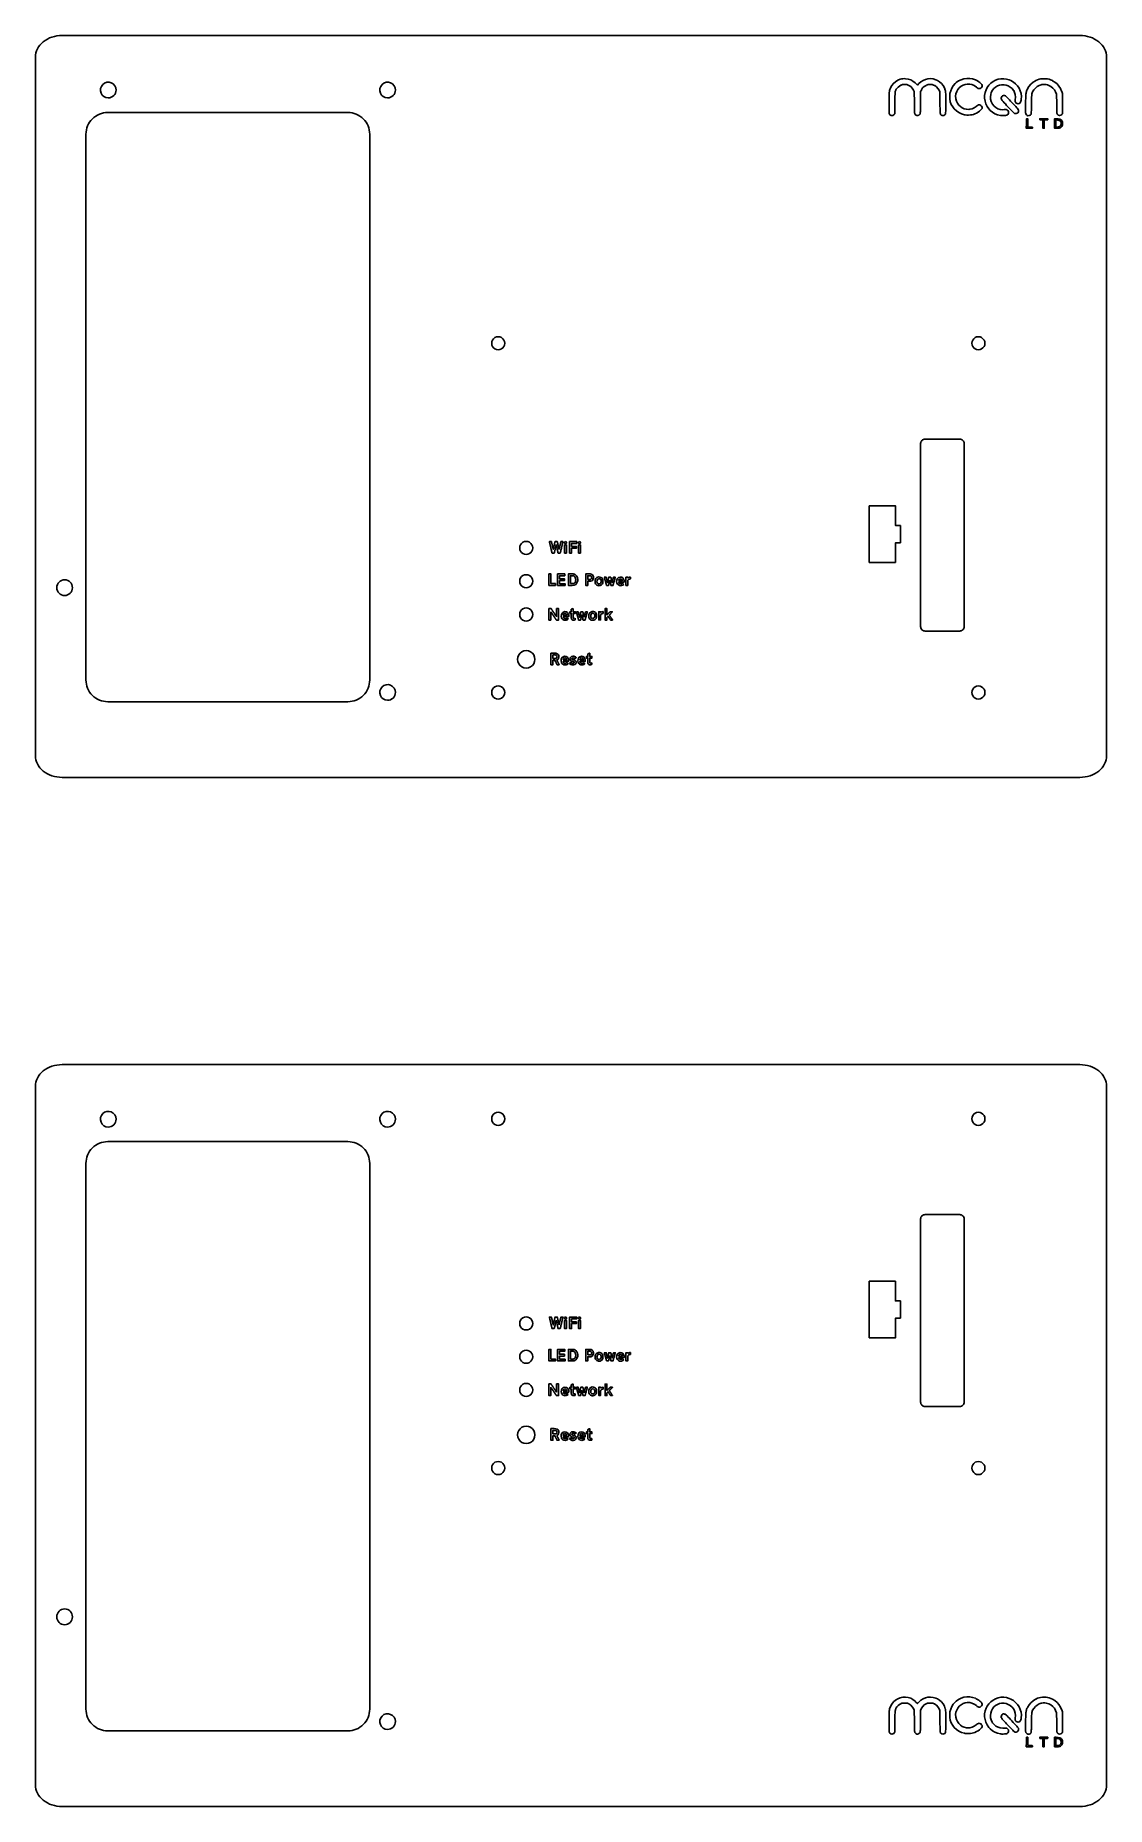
# Model space of a CAD drawing. Extents: x 80 to 325, y 41 to 447.
import ezdxf

# ---------------------------------------------------------------- set-up
doc = ezdxf.new("R2010")
doc.units = 0
doc.layers.add('For_Cutting', color=7, linetype='CONTINUOUS')

msp = doc.modelspace()

# ---------------------------------------------------------------- linework, layer by layer
at = {"layer": 'For_Cutting', "color": 5}
for points in [[(85.82404, 446.82458), (318.967616, 446.82458)], [(79.688683, 281.845477), (79.688683, 441.825213)], [(325.102973, 441.825213), (325.102973, 281.845477)], [(318.967616, 276.84611), (85.82404, 276.84611)], [(85.824032, 211.06393), (318.967628, 211.06393)], [(79.688675, 46.084827), (79.688675, 206.064563)], [(325.102985, 206.064563), (325.102985, 46.084827)], [(318.967628, 41.08546), (85.824032, 41.08546)]]:
    msp.add_lwpolyline(points, dxfattribs=at)
for points in [[(85.82404, 446.82458)], [(85.824032, 211.06393)]]:
    msp.add_lwpolyline(points, close=True, dxfattribs=at)
at = {"layer": 'For_Cutting', "color": 1}
for points in [[(98.181, 434.313001)], [(162.181, 434.313001)], [(96.273247, 429.18011)], [(187.22274, 376.29184)], [(297.2227, 376.29184)], [(283.50415, 354.33757)], [(193.63889, 329.41105)], [(193.63889, 321.79105)], [(88.181, 320.313)], [(193.63889, 314.17105)], [(194.13889, 303.89106)], [(162.181, 296.313)], [(187.22274, 296.29184)], [(297.2227, 296.29184)], [(98.181, 198.552001)], [(162.181, 198.552001)], [(187.22274, 198.64495)], [(297.2227, 198.64495)], [(96.273247, 193.41949)], [(283.50415, 176.69064)], [(193.63889, 151.76415)], [(193.63889, 144.14415)], [(193.63889, 136.52415)], [(194.13889, 126.24416)], [(187.22274, 118.64494)], [(297.2227, 118.64494)], [(88.181, 84.552)], [(162.181, 60.552)]]:
    msp.add_lwpolyline(points, close=True, dxfattribs=at)
at = {"layer": 'For_Cutting', "color": 7}
for points in [[(285.376218, 436.85181), (285.974426, 436.678561), (286.329547, 436.522243), (286.819764, 436.216806), (287.259811, 435.822599), (287.637667, 435.356039), (287.939615, 434.833554), (288.15295, 434.271588), (288.180333, 434.170483), (288.203108, 434.024156), (288.222461, 433.786834), (288.23918, 433.472617), (288.252345, 433.095458), (288.262877, 432.669485), (288.269459, 432.208743), (288.273408, 431.727254), (288.27408, 431.239116), (288.271447, 430.758377), (288.264864, 430.299097), (288.255649, 429.875256), (288.243801, 429.50102), (288.228398, 429.19037), (288.209967, 428.957406), (288.188509, 428.816122), (288.179293, 428.788344), (288.027148, 428.606301), (287.814141, 428.493874), (287.571711, 428.459513), (287.331954, 428.511646), (287.264419, 428.545875), (287.193197, 428.588265), (287.133955, 428.630656), (287.085114, 428.68292), (287.04562, 428.755063), (287.014551, 428.856959), (286.990459, 428.998546), (286.972028, 429.189778), (286.9586, 429.440607), (286.948068, 429.760946), (286.94017, 430.160761), (286.933587, 430.649939), (286.927005, 431.238497), (286.925688, 431.381612), (286.897911, 433.889506), (286.720357, 434.264216), (286.456192, 434.703736), (286.119463, 435.067611), (285.721214, 435.344585), (285.651046, 435.380789), (285.476494, 435.462937), (285.332037, 435.515464), (285.183235, 435.545085), (284.996321, 435.55825), (284.736158, 435.560883), (284.697717, 435.560909), (284.424863, 435.558276), (284.227905, 435.546428), (284.072758, 435.518255), (283.923956, 435.467703), (283.746731, 435.388319), (283.7362, 435.383053), (283.316874, 435.124009), (282.966111, 434.78025), (282.693916, 434.362241), (282.666796, 434.306686), (282.494588, 433.944443), (282.46681, 431.426583), (282.460228, 430.830942), (282.453645, 430.336551), (282.447063, 429.933247), (282.44048, 429.610841), (282.432582, 429.359143), (282.423366, 429.168003), (282.411518, 429.027166), (282.396773, 428.926456), (282.378737, 428.855761), (282.357016, 428.804813), (282.330949, 428.763475), (282.321734, 428.751627), (282.11943, 428.559592), (281.885031, 428.465069), (281.640258, 428.467702), (281.407188, 428.568018), (281.217931, 428.751364), (281.190154, 428.79178), (281.167115, 428.838778), (281.148421, 428.902496), (281.132755, 428.993201), (281.11959, 429.1209), (281.109058, 429.295926), (281.101159, 429.52839), (281.094577, 429.828534), (281.087995, 430.206456), (281.081412, 430.672424), (281.07483, 431.236602), (281.072197, 431.42786), (281.044419, 433.947063), (280.866536, 434.308529), (280.598014, 434.730526), (280.245908, 435.088398), (279.828597, 435.364188), (279.792131, 435.382487), (279.619593, 435.46345), (279.475807, 435.51532), (279.326676, 435.544414), (279.138077, 435.557579), (278.875584, 435.560212), (278.84412, 435.560212), (278.56525, 435.557579), (278.363947, 435.544282), (278.206786, 435.51532), (278.059985, 435.465162), (277.939264, 435.411449), (277.625613, 435.225576), (277.31965, 434.975747), (277.058157, 434.69564), (276.922731, 434.501064), (276.850851, 434.37297), (276.791346, 434.247773), (276.742505, 434.114256), (276.703405, 433.961031), (276.673258, 433.776816), (276.650483, 433.550342), (276.634422, 433.270221), (276.62389, 432.925237), (276.617308, 432.504043), (276.614675, 431.995342), (276.613661, 431.387865), (276.613661, 431.307955), (276.613003, 430.724386), (276.611686, 430.241962), (276.607737, 429.850361), (276.602471, 429.539317), (276.594572, 429.298493), (276.58404, 429.117556), (276.570612, 428.986171), (276.553498, 428.894149), (276.532829, 428.83109), (276.52888, 428.823191), (276.377405, 428.621664), (276.166071, 428.498047), (275.92164, 428.459606), (275.670508, 428.51345), (275.572167, 428.563608), (275.436399, 428.666293), (275.341086, 428.772533), (275.334503, 428.783065), (275.317784, 428.872454), (275.303698, 429.072756), (275.293166, 429.383261), (275.285267, 429.803416), (275.280001, 430.332654), (275.277368, 430.970357), (275.277026, 431.340722), (275.277368, 431.934297), (275.278684, 432.42795), (275.281317, 432.833281), (275.286583, 433.161822), (275.293166, 433.425144), (275.302381, 433.634807), (275.315546, 433.802369), (275.331607, 433.939375), (275.351617, 434.057463), (275.375972, 434.168047), (275.387821, 434.217415), (275.593797, 434.805355), (275.893072, 435.341307), (276.275286, 435.815635), (276.731051, 436.218741), (277.250021, 436.541055), (277.822479, 436.772953), (278.099361, 436.846149), (278.416356, 436.901046), (278.738038, 436.920004), (279.062722, 436.910788), (279.672647, 436.827192), (280.231072, 436.648796), (280.747698, 436.370926), (281.232557, 435.989015), (281.356965, 435.869874), (281.779634, 435.450022), (282.077909, 435.775351), (282.536346, 436.196769), (283.046285, 436.524033), (283.59635, 436.755128), (284.17518, 436.888119), (284.771716, 436.921031)], [(293.747227, 436.973558), (294.404295, 436.869293), (295.042643, 436.662843), (295.260995, 436.565423), (295.537534, 436.414752), (295.821762, 436.229865), (296.0896, 436.029102), (296.318325, 435.830814), (296.483517, 435.653247), (296.540389, 435.568861), (296.605292, 435.345165), (296.577251, 435.12156), (296.472854, 434.918019), (296.309005, 434.754671), (296.102686, 434.651459), (295.869959, 434.628552), (295.771354, 434.646851), (295.653924, 434.702538), (295.48606, 434.810489), (295.300818, 434.94926), (295.269749, 434.974536), (294.778531, 435.317018), (294.267921, 435.550443), (293.739591, 435.674456), (293.195885, 435.68841), (292.735104, 435.616662), (292.22115, 435.440807), (291.758697, 435.174812), (291.35642, 434.83129), (291.022377, 434.422773), (290.765229, 433.961821), (290.592691, 433.461018), (290.513439, 432.932886), (290.535819, 432.390009), (290.547667, 432.309441), (290.688109, 431.787364), (290.918835, 431.30939), (291.2278, 430.884549), (291.603313, 430.521806), (292.03267, 430.230192), (292.504154, 430.01866), (293.005733, 429.896228), (293.525374, 429.871873), (293.781179, 429.898202), (294.277071, 430.025111), (294.766275, 430.245635), (295.216695, 430.544647), (295.307927, 430.620081), (295.535639, 430.797503), (295.724238, 430.895844), (295.901791, 430.924938), (296.087718, 430.89716), (296.313086, 430.789867), (296.481293, 430.61392), (296.577264, 430.396306), (296.583846, 430.163802), (296.566469, 430.096135), (296.454173, 429.89524), (296.25187, 429.675217), (295.977673, 429.448164), (295.648645, 429.225994), (295.281821, 429.020755), (294.895263, 428.8444), (294.5893, 428.734078), (294.276992, 428.661277), (293.895449, 428.611251), (293.482825, 428.585448), (293.077547, 428.585593), (292.717081, 428.613239), (292.527153, 428.646151), (291.866398, 428.850929), (291.2528, 429.145821), (290.699062, 429.522637), (290.216875, 429.973228), (289.845707, 430.447714), (289.524696, 431.027413), (289.304002, 431.639273), (289.180911, 432.270986), (289.154186, 432.910269), (289.22238, 433.544799), (289.382885, 434.162347), (289.634346, 434.750524), (289.97509, 435.297113), (290.403104, 435.789793), (290.656237, 436.017886), (291.203959, 436.400652), (291.800166, 436.689159), (292.431826, 436.881905), (293.084879, 436.977218)], [(302.17075, 436.821307), (302.808756, 436.638672), (303.182268, 436.479273), (303.759755, 436.14178), (304.269022, 435.726272), (304.703724, 435.243809), (305.057831, 434.705513), (305.32501, 434.122523), (305.498891, 433.505845), (305.574194, 432.866628), (305.544046, 432.215984), (305.54273, 432.204135), (305.502577, 431.957427), (305.453472, 431.731282), (305.403973, 431.565024), (305.390545, 431.532902), (305.246087, 431.34296), (305.046127, 431.228558), (304.817744, 431.189722), (304.587347, 431.226452), (304.382371, 431.338879), (304.228883, 431.527004), (304.22625, 431.530953), (304.176092, 431.663299), (304.159636, 431.821369), (304.173722, 432.044341), (304.176355, 432.073435), (304.210057, 432.71468), (304.161216, 433.281595), (304.029831, 433.775052), (303.815482, 434.195878), (303.81481, 434.197049), (303.458031, 434.642283), (303.045064, 435.000852), (302.587956, 435.271494), (302.099753, 435.452932), (301.592158, 435.543769), (301.078204, 435.542874), (300.569595, 435.448877), (300.07939, 435.260475), (299.61961, 434.976419), (299.27252, 434.66985), (298.939463, 434.250327), (298.698047, 433.780317), (298.548903, 433.274763), (298.493348, 432.748645), (298.532842, 432.216932), (298.668598, 431.694592), (298.901338, 431.19666), (298.989016, 431.056349), (299.336106, 430.630442), (299.751073, 430.288762), (300.22523, 430.035801), (300.748544, 429.875927), (301.311655, 429.813526), (301.645712, 429.822742), (301.904519, 429.83775), (302.083757, 429.8338), (302.214484, 429.807076), (302.299397, 429.770872), (302.489325, 429.617015), (302.602016, 429.40963), (302.638088, 429.175692), (302.597277, 428.942267), (302.479978, 428.736343), (302.295724, 428.589858), (302.162641, 428.549705), (301.948305, 428.51574), (301.682797, 428.489937), (301.395897, 428.474271), (301.118014, 428.470322), (300.878928, 428.480854), (300.775321, 428.492702), (300.12394, 428.647954), (299.50734, 428.895505), (298.941886, 429.226442), (298.442979, 429.631813), (298.116624, 429.986262), (297.729408, 430.55144), (297.439492, 431.156981), (297.247892, 431.791011), (297.15587, 432.441734), (297.163769, 433.097196), (297.273432, 433.745628), (297.485095, 434.375143), (297.737557, 434.872443), (298.123101, 435.417268), (298.57888, 435.882565), (299.093834, 436.265094), (299.656932, 436.561605), (300.256826, 436.768819), (300.883128, 436.883485), (301.524477, 436.90231)], [(311.224578, 436.885012), (311.599091, 436.845517), (311.941836, 436.768108), (312.29227, 436.643833), (312.689531, 436.463699), (312.727314, 436.445268), (313.261989, 436.122586), (313.749863, 435.708118), (314.178878, 435.216097), (314.536671, 434.660753), (314.81121, 434.056291), (314.830957, 434.000999), (314.987447, 433.55516), (314.987447, 428.848112), (314.814909, 428.675666), (314.593885, 428.521678), (314.350784, 428.469018), (314.107011, 428.520624), (314.022757, 428.565385), (313.93679, 428.622783), (313.866622, 428.684395), (313.810145, 428.761409), (313.766306, 428.864884), (313.733526, 429.005997), (313.709829, 429.19586), (313.694163, 429.445649), (313.684948, 429.766462), (313.679682, 430.169423), (313.677049, 430.665684), (313.67672, 431.031336), (313.675403, 431.596382), (313.671454, 432.061587), (313.664872, 432.438469), (313.655656, 432.738613), (313.642491, 432.973658), (313.625772, 433.155095), (313.604445, 433.294523), (313.592597, 433.346524), (313.4127, 433.876829), (313.139504, 434.358042), (312.784383, 434.778433), (312.358384, 435.126089), (311.872853, 435.389319), (311.562545, 435.500167), (311.294036, 435.553089), (310.961651, 435.58113), (310.610217, 435.583763), (310.284849, 435.559277), (310.11131, 435.529261), (309.633138, 435.364069), (309.18439, 435.103419), (308.780454, 434.762398), (308.436037, 434.356054), (308.166514, 433.899459), (307.989289, 433.415903), (307.969937, 433.282846), (307.951901, 433.043326), (307.935445, 432.702423), (307.921096, 432.265115), (307.909247, 431.736443), (307.898715, 431.121475), (307.897399, 431.019448), (307.890817, 430.453638), (307.882918, 429.9885), (307.873702, 429.613224), (307.861854, 429.317029), (307.846451, 429.089067), (307.825388, 428.918596), (307.798005, 428.794847), (307.761933, 428.706906), (307.716515, 428.64411), (307.660301, 428.595532), (307.591712, 428.550509), (307.586446, 428.546559), (307.343674, 428.449929), (307.086197, 428.436238), (307.058156, 428.440188), (306.903996, 428.512726), (306.747835, 428.654405), (306.623823, 428.828615), (306.568663, 428.973243), (306.56208, 429.068162), (306.556814, 429.261131), (306.552865, 429.538751), (306.550232, 429.887605), (306.550232, 430.294318), (306.551548, 430.745476), (306.555498, 431.227689), (306.556498, 431.297857), (306.563081, 431.881572), (306.57098, 432.367063), (306.580195, 432.767589), (306.594281, 433.096353), (306.614292, 433.3666), (306.642333, 433.591613), (306.679721, 433.784583), (306.728826, 433.958766), (306.7907, 434.127407), (306.867583, 434.303684), (306.961184, 434.500945), (306.988567, 434.557817), (307.327969, 435.132698), (307.754653, 435.645375), (308.257562, 436.084052), (308.824346, 436.436908), (308.910575, 436.480089), (309.299792, 436.654259), (309.649897, 436.774322), (310.000002, 436.848835), (310.38789, 436.886223), (310.777778, 436.895438)], [(301.746409, 433.058004), (301.907257, 433.00337), (301.987167, 432.940706), (302.130624, 432.806517), (302.326911, 432.612271), (302.565326, 432.369446), (302.835178, 432.089496), (303.125751, 431.783862), (303.42637, 431.464024), (303.726316, 431.141446), (304.014889, 430.827519), (304.281397, 430.533733), (304.515467, 430.271543), (304.705725, 430.052415), (304.841823, 429.887763), (304.913439, 429.789027), (304.918705, 429.777178), (304.959516, 429.552376), (304.908963, 429.327337), (304.785609, 429.127732), (304.606041, 428.979299), (304.388032, 428.907683), (304.324183, 428.90505), (304.149973, 428.923875), (304.004173, 428.964686), (303.996274, 428.968636), (303.922419, 429.026824), (303.78465, 429.156761), (303.593378, 429.347058), (303.35965, 429.586381), (303.093471, 429.863421), (302.80557, 430.166843), (302.506966, 430.485339), (302.207691, 430.807561), (301.918105, 431.122213), (301.649596, 431.417947), (301.411852, 431.683481), (301.215894, 431.907414), (301.072108, 432.078491), (300.991145, 432.185389), (300.979297, 432.206584), (300.939539, 432.42849), (300.989697, 432.652989), (301.112393, 432.853687), (301.289946, 433.004226), (301.504625, 433.078081), (301.562418, 433.08203)], [(307.045755, 425.836467), (307.575098, 425.836467), (307.82053, 425.835492), (307.975019, 425.82891), (308.060327, 425.811269), (308.096398, 425.777041), (308.104297, 425.720695), (308.104626, 425.69713), (308.104626, 425.557794), (306.708907, 425.557794), (306.723915, 426.630633), (306.738923, 427.703446), (306.892398, 427.721087), (307.045544, 427.738727)], [(311.61581, 427.591993), (311.610544, 427.519191), (311.577105, 427.47759), (311.491534, 427.45837), (311.330028, 427.453104), (311.226027, 427.452841), (310.835809, 427.452841), (310.835809, 425.557978), (310.501423, 425.557978), (310.501423, 427.452841), (310.139272, 427.452841), (309.94467, 427.455474), (309.836061, 427.469297), (309.788931, 427.504052), (309.777082, 427.569612), (309.777082, 427.592388), (309.777082, 427.731697), (311.616205, 427.731697)], [(314.023059, 427.704947), (314.388541, 427.623325), (314.665409, 427.482475), (314.858682, 427.278605), (314.973742, 427.007818), (315.014816, 426.666283), (315.015159, 426.630343), (314.973031, 426.269272), (314.847308, 425.977448), (314.640317, 425.759229), (314.51591, 425.683268), (314.374138, 425.621656), (314.226008, 425.583742), (314.037738, 425.564258), (313.776917, 425.557676), (313.721757, 425.557544), (313.176049, 425.557544), (313.176049, 425.836216), (313.510435, 425.836216), (313.842478, 425.836216), (314.049126, 425.846748), (314.230695, 425.874526), (314.315344, 425.900329), (314.485552, 426.034531), (314.602324, 426.239204), (314.66354, 426.486386), (314.668806, 426.748208), (314.61562, 426.99672), (314.50293, 427.204), (314.387606, 427.309976), (314.260829, 427.361977), (314.067899, 427.407791), (313.881301, 427.433989), (313.511146, 427.46848), (313.511146, 425.836177), (313.17676, 425.836177), (313.17676, 427.731013), (313.564306, 427.731013)], [(200.938777, 330.117), (201.028347, 330.117), (201.055907, 330.117), (201.083467, 330.117), (201.111027, 330.117), (201.22816, 330.117), (201.28328, 330.117), (201.33151, 330.117), (201.33151, 328.23598), (201.30395, 328.23598), (201.21438, 328.23598), (201.18682, 328.23598), (201.15926, 328.23598), (201.1317, 328.23598), (201.014567, 328.23598), (200.993897, 328.23598), (200.911217, 328.23598), (200.911217, 328.25668), (200.911217, 328.29108), (200.911217, 328.31178), (200.911217, 328.33938), (200.911217, 328.36008), (200.911217, 328.49789), (200.911217, 328.54609), (200.911217, 328.57369), (200.911217, 328.60809), (200.911217, 328.63569), (200.911217, 328.67009), (200.911217, 328.75969), (200.911217, 328.78729), (200.911217, 328.90443), (200.911217, 328.92513), (200.911217, 329.00783), (200.911217, 329.05603), (200.911217, 329.10423), (200.911217, 329.14553), (200.911217, 329.19373), (200.911217, 329.23503), (200.911217, 329.28323), (200.911217, 329.32453), (200.911217, 329.44166), (200.911217, 329.48296), (200.911217, 329.51736), (200.911217, 329.55866), (200.911217, 329.58626), (200.911217, 329.71028), (200.911217, 329.78608), (200.911217, 329.81368), (200.911217, 329.84128), (200.911217, 329.86888), (200.911217, 329.89648), (200.911217, 330.01362), (200.911217, 330.03432), (200.911217, 330.11702)], [(201.069693, 330.86114)], [(202.111833, 330.86803), (202.160063, 330.86803), (202.297867, 330.86803), (202.352987, 330.86803), (202.408107, 330.86803), (202.463227, 330.86803), (202.518347, 330.86803), (202.656151, 330.86803), (202.676821, 330.86803), (202.697491, 330.86803), (202.911087, 330.86803), (202.959317, 330.86803), (203.000657, 330.86803), (203.048887, 330.86803), (203.090227, 330.86803), (203.124677, 330.86803), (203.166017, 330.86803), (203.193577, 330.86803), (203.317601, 330.86803), (203.393391, 330.86803), (203.420951, 330.86803), (203.448511, 330.86803), (203.476071, 330.86803), (203.503631, 330.86803), (203.620765, 330.86803), (203.641435, 330.86803), (203.724115, 330.86803), (203.724115, 330.46151), (203.703445, 330.46151), (203.668995, 330.46151), (203.648325, 330.46151), (203.620765, 330.46151), (203.600095, 330.46151), (203.462291, 330.46151), (203.434731, 330.46151), (203.400281, 330.46151), (203.310711, 330.46151), (203.283151, 330.46151), (203.166018, 330.46151), (203.145348, 330.46151), (203.062668, 330.46151), (203.035108, 330.46151), (203.007548, 330.46151), (202.986878, 330.46151), (202.862854, 330.46151), (202.773284, 330.46151), (202.745724, 330.46151), (202.62859, 330.46151), (202.60792, 330.46151), (202.52524, 330.46151), (202.52524, 329.77249), (202.57347, 329.77249), (202.61481, 329.77249), (202.731943, 329.77249), (202.752613, 329.77249), (202.835293, 329.77249), (202.924863, 329.77249), (202.952423, 329.77249), (203.069556, 329.77249), (203.090226, 329.77249), (203.172906, 329.77249), (203.248696, 329.77249), (203.283146, 329.77249), (203.372716, 329.77249), (203.400276, 329.77249), (203.51741, 329.77249), (203.53808, 329.77249), (203.62076, 329.77249), (203.62076, 329.35908), (203.57253, 329.35908), (203.53119, 329.35908), (203.414057, 329.35908), (203.393387, 329.35908), (203.310707, 329.35908), (203.221137, 329.35908), (203.193577, 329.35908), (203.076444, 329.35908), (203.055774, 329.35908), (202.973094, 329.35908), (202.897304, 329.35908), (202.862854, 329.35908), (202.773284, 329.35908), (202.745724, 329.35908), (202.62859, 329.35908), (202.60792, 329.35908), (202.52524, 329.35908), (202.52524, 328.23598), (202.49768, 328.23598), (202.373656, 328.23598), (202.346096, 328.23598), (202.318536, 328.23598), (202.290976, 328.23598), (202.173843, 328.23598), (202.153173, 328.23598), (202.070493, 328.23598), (202.070493, 328.25668), (202.070493, 328.28428), (202.070493, 328.30498), (202.070493, 328.33258), (202.070493, 328.4566), (202.070493, 328.5117), (202.070493, 328.5668), (202.070493, 328.5875), (202.070493, 328.7253), (202.070493, 328.7529), (202.070493, 328.7873), (202.070493, 328.8149), (202.070493, 328.8494), (202.070493, 328.939), (202.070493, 328.9666), (202.070493, 329.08373), (202.070493, 329.10443), (202.070493, 329.18713), (202.070493, 329.21473), (202.070493, 329.24913), (202.070493, 329.33873), (202.070493, 329.36633), (202.070493, 329.48346), (202.070493, 329.50416), (202.070493, 329.58686), (202.070493, 329.63506), (202.070493, 329.69016), (202.070493, 329.74526), (202.070493, 329.80036), (202.070493, 329.82106), (202.070493, 329.84176), (202.070493, 330.05536), (202.070493, 330.10356), (202.070493, 330.14486), (202.070493, 330.19306), (202.070493, 330.23436), (202.070493, 330.26886), (202.070493, 330.31016), (202.070493, 330.33776), (202.070493, 330.46178), (202.070493, 330.53758), (202.070493, 330.56518), (202.070493, 330.59278), (202.070493, 330.62038), (202.070493, 330.64798), (202.070493, 330.76511), (202.070493, 330.78581), (202.070493, 330.86851)], [(204.156498, 330.117), (204.246068, 330.117), (204.273628, 330.117), (204.301188, 330.117), (204.328748, 330.117), (204.445881, 330.117), (204.501001, 330.117), (204.549231, 330.117), (204.549231, 328.23598), (204.521671, 328.23598), (204.432101, 328.23598), (204.404541, 328.23598), (204.376981, 328.23598), (204.349421, 328.23598), (204.232287, 328.23598), (204.211617, 328.23598), (204.128937, 328.23598), (204.128937, 328.25668), (204.128937, 328.29108), (204.128937, 328.31178), (204.128937, 328.33938), (204.128937, 328.36008), (204.128937, 328.49789), (204.128937, 328.54609), (204.128937, 328.57369), (204.128937, 328.60809), (204.128937, 328.63569), (204.128937, 328.67009), (204.128937, 328.75969), (204.128937, 328.78729), (204.128937, 328.90443), (204.128937, 328.92513), (204.128937, 329.00783), (204.128937, 329.05603), (204.128937, 329.10423), (204.128937, 329.14553), (204.128937, 329.19373), (204.128937, 329.23503), (204.128937, 329.28323), (204.128937, 329.32453), (204.128937, 329.44166), (204.128937, 329.48296), (204.128937, 329.51736), (204.128937, 329.55866), (204.128937, 329.58626), (204.128937, 329.71028), (204.128937, 329.78608), (204.128937, 329.81368), (204.128937, 329.84128), (204.128937, 329.86888), (204.128937, 329.89648), (204.128937, 330.01362), (204.128937, 330.03432), (204.128937, 330.11702)], [(204.287414, 330.86114)], [(197.354235, 323.45813), (197.478258, 323.45813), (197.505818, 323.45813), (197.533378, 323.45813), (197.560938, 323.45813), (197.678072, 323.45813), (197.733192, 323.45813), (197.781422, 323.45813), (197.781422, 321.2326), (197.829652, 321.2326), (197.850322, 321.2326), (197.870992, 321.2326), (197.960562, 321.2326), (197.981232, 321.2326), (198.008792, 321.2326), (198.029462, 321.2326), (198.063912, 321.2326), (198.084582, 321.2326), (198.112142, 321.2326), (198.132812, 321.2326), (198.270616, 321.2326), (198.298176, 321.2326), (198.325736, 321.2326), (198.346406, 321.2326), (198.470429, 321.2326), (198.559999, 321.2326), (198.587559, 321.2326), (198.704692, 321.2326), (198.725362, 321.2326), (198.808042, 321.2326), (198.808042, 320.82607), (198.787372, 320.82607), (198.759812, 320.82607), (198.739142, 320.82607), (198.711582, 320.82607), (198.587559, 320.82607), (198.532439, 320.82607), (198.394635, 320.82607), (198.373965, 320.82607), (198.353295, 320.82607), (198.139699, 320.82607), (198.091469, 320.82607), (198.050129, 320.82607), (198.001899, 320.82607), (197.960559, 320.82607), (197.926109, 320.82607), (197.884769, 320.82607), (197.857209, 320.82607), (197.733185, 320.82607), (197.657395, 320.82607), (197.629835, 320.82607), (197.602275, 320.82607), (197.574715, 320.82607), (197.547155, 320.82607), (197.430022, 320.82607), (197.409352, 320.82607), (197.326672, 320.82607), (197.326672, 320.84677), (197.326672, 320.87437), (197.326672, 320.89507), (197.326672, 320.92267), (197.326672, 321.04669), (197.326672, 321.10179), (197.326672, 321.15689), (197.326672, 321.17759), (197.326672, 321.3154), (197.326672, 321.343), (197.326672, 321.3775), (197.326672, 321.4051), (197.326672, 321.4395), (197.326672, 321.5291), (197.326672, 321.5567), (197.326672, 321.67384), (197.326672, 321.69454), (197.326672, 321.77724), (197.326672, 321.80484), (197.326672, 321.83924), (197.326672, 321.92884), (197.326672, 321.95644), (197.326672, 322.07357), (197.326672, 322.09427), (197.326672, 322.17697), (197.326672, 322.22517), (197.326672, 322.28027), (197.326672, 322.33537), (197.326672, 322.39047), (197.326672, 322.41117), (197.326672, 322.43187), (197.326672, 322.64547), (197.326672, 322.69367), (197.326672, 322.73497), (197.326672, 322.78317), (197.326672, 322.82447), (197.326672, 322.85887), (197.326672, 322.90017), (197.326672, 322.92777), (197.326672, 323.0518), (197.326672, 323.1276), (197.326672, 323.1552), (197.326672, 323.1828), (197.326672, 323.2104), (197.326672, 323.238), (197.326672, 323.35514), (197.326672, 323.37584), (197.326672, 323.45854)], [(208.709274, 322.776)], [(208.785066, 322.36948)], [(213.678807, 322.36949)], [(200.994393, 314.44528)], [(207.26277, 314.85179)], [(207.338562, 314.44527)], [(200.954311, 304.20954)], [(204.79215, 304.20954)], [(200.938777, 152.47), (201.028347, 152.47), (201.055907, 152.47), (201.083467, 152.47), (201.111027, 152.47), (201.22816, 152.47), (201.28328, 152.47), (201.33151, 152.47), (201.33151, 150.58898), (201.30395, 150.58898), (201.21438, 150.58898), (201.18682, 150.58898), (201.15926, 150.58898), (201.1317, 150.58898), (201.014567, 150.58898), (200.993897, 150.58898), (200.911217, 150.58898), (200.911217, 150.60968), (200.911217, 150.64408), (200.911217, 150.66478), (200.911217, 150.69238), (200.911217, 150.71308), (200.911217, 150.85089), (200.911217, 150.89909), (200.911217, 150.92669), (200.911217, 150.96109), (200.911217, 150.98869), (200.911217, 151.02309), (200.911217, 151.11269), (200.911217, 151.14029), (200.911217, 151.25743), (200.911217, 151.27813), (200.911217, 151.36083), (200.911217, 151.40903), (200.911217, 151.45723), (200.911217, 151.49853), (200.911217, 151.54673), (200.911217, 151.58803), (200.911217, 151.63623), (200.911217, 151.67753), (200.911217, 151.79466), (200.911217, 151.83596), (200.911217, 151.87036), (200.911217, 151.91166), (200.911217, 151.93926), (200.911217, 152.06328), (200.911217, 152.13908), (200.911217, 152.16668), (200.911217, 152.19428), (200.911217, 152.22188), (200.911217, 152.24948), (200.911217, 152.36662), (200.911217, 152.38732), (200.911217, 152.47002)], [(201.069693, 153.21414)], [(202.111833, 153.22103), (202.160063, 153.22103), (202.297867, 153.22103), (202.352987, 153.22103), (202.408107, 153.22103), (202.463227, 153.22103), (202.518347, 153.22103), (202.656151, 153.22103), (202.676821, 153.22103), (202.697491, 153.22103), (202.911087, 153.22103), (202.959317, 153.22103), (203.000657, 153.22103), (203.048887, 153.22103), (203.090227, 153.22103), (203.124677, 153.22103), (203.166017, 153.22103), (203.193577, 153.22103), (203.317601, 153.22103), (203.393391, 153.22103), (203.420951, 153.22103), (203.448511, 153.22103), (203.476071, 153.22103), (203.503631, 153.22103), (203.620765, 153.22103), (203.641435, 153.22103), (203.724115, 153.22103), (203.724115, 152.81451), (203.703445, 152.81451), (203.668995, 152.81451), (203.648325, 152.81451), (203.620765, 152.81451), (203.600095, 152.81451), (203.462291, 152.81451), (203.434731, 152.81451), (203.400281, 152.81451), (203.310711, 152.81451), (203.283151, 152.81451), (203.166018, 152.81451), (203.145348, 152.81451), (203.062668, 152.81451), (203.035108, 152.81451), (203.007548, 152.81451), (202.986878, 152.81451), (202.862854, 152.81451), (202.773284, 152.81451), (202.745724, 152.81451), (202.62859, 152.81451), (202.60792, 152.81451), (202.52524, 152.81451), (202.52524, 152.12549), (202.57347, 152.12549), (202.61481, 152.12549), (202.731943, 152.12549), (202.752613, 152.12549), (202.835293, 152.12549), (202.924863, 152.12549), (202.952423, 152.12549), (203.069556, 152.12549), (203.090226, 152.12549), (203.172906, 152.12549), (203.248696, 152.12549), (203.283146, 152.12549), (203.372716, 152.12549), (203.400276, 152.12549), (203.51741, 152.12549), (203.53808, 152.12549), (203.62076, 152.12549), (203.62076, 151.71208), (203.57253, 151.71208), (203.53119, 151.71208), (203.414057, 151.71208), (203.393387, 151.71208), (203.310707, 151.71208), (203.221137, 151.71208), (203.193577, 151.71208), (203.076444, 151.71208), (203.055774, 151.71208), (202.973094, 151.71208), (202.897304, 151.71208), (202.862854, 151.71208), (202.773284, 151.71208), (202.745724, 151.71208), (202.62859, 151.71208), (202.60792, 151.71208), (202.52524, 151.71208), (202.52524, 150.58898), (202.49768, 150.58898), (202.373656, 150.58898), (202.346096, 150.58898), (202.318536, 150.58898), (202.290976, 150.58898), (202.173843, 150.58898), (202.153173, 150.58898), (202.070493, 150.58898), (202.070493, 150.60968), (202.070493, 150.63728), (202.070493, 150.65798), (202.070493, 150.68558), (202.070493, 150.8096), (202.070493, 150.8647), (202.070493, 150.9198), (202.070493, 150.9405), (202.070493, 151.0783), (202.070493, 151.1059), (202.070493, 151.1403), (202.070493, 151.1679), (202.070493, 151.2024), (202.070493, 151.292), (202.070493, 151.3196), (202.070493, 151.43673), (202.070493, 151.45743), (202.070493, 151.54013), (202.070493, 151.56773), (202.070493, 151.60213), (202.070493, 151.69173), (202.070493, 151.71933), (202.070493, 151.83646), (202.070493, 151.85716), (202.070493, 151.93986), (202.070493, 151.98806), (202.070493, 152.04316), (202.070493, 152.09826), (202.070493, 152.15336), (202.070493, 152.17406), (202.070493, 152.19476), (202.070493, 152.40836), (202.070493, 152.45656), (202.070493, 152.49786), (202.070493, 152.54606), (202.070493, 152.58736), (202.070493, 152.62186), (202.070493, 152.66316), (202.070493, 152.69076), (202.070493, 152.81478), (202.070493, 152.89058), (202.070493, 152.91818), (202.070493, 152.94578), (202.070493, 152.97338), (202.070493, 153.00098), (202.070493, 153.11811), (202.070493, 153.13881), (202.070493, 153.22151)], [(204.156498, 152.47), (204.246068, 152.47), (204.273628, 152.47), (204.301188, 152.47), (204.328748, 152.47), (204.445881, 152.47), (204.501001, 152.47), (204.549231, 152.47), (204.549231, 150.58898), (204.521671, 150.58898), (204.432101, 150.58898), (204.404541, 150.58898), (204.376981, 150.58898), (204.349421, 150.58898), (204.232287, 150.58898), (204.211617, 150.58898), (204.128937, 150.58898), (204.128937, 150.60968), (204.128937, 150.64408), (204.128937, 150.66478), (204.128937, 150.69238), (204.128937, 150.71308), (204.128937, 150.85089), (204.128937, 150.89909), (204.128937, 150.92669), (204.128937, 150.96109), (204.128937, 150.98869), (204.128937, 151.02309), (204.128937, 151.11269), (204.128937, 151.14029), (204.128937, 151.25743), (204.128937, 151.27813), (204.128937, 151.36083), (204.128937, 151.40903), (204.128937, 151.45723), (204.128937, 151.49853), (204.128937, 151.54673), (204.128937, 151.58803), (204.128937, 151.63623), (204.128937, 151.67753), (204.128937, 151.79466), (204.128937, 151.83596), (204.128937, 151.87036), (204.128937, 151.91166), (204.128937, 151.93926), (204.128937, 152.06328), (204.128937, 152.13908), (204.128937, 152.16668), (204.128937, 152.19428), (204.128937, 152.22188), (204.128937, 152.24948), (204.128937, 152.36662), (204.128937, 152.38732), (204.128937, 152.47002)], [(204.287414, 153.21414)], [(197.354235, 145.81113), (197.478258, 145.81113), (197.505818, 145.81113), (197.533378, 145.81113), (197.560938, 145.81113), (197.678072, 145.81113), (197.733192, 145.81113), (197.781422, 145.81113), (197.781422, 143.5856), (197.829652, 143.5856), (197.850322, 143.5856), (197.870992, 143.5856), (197.960562, 143.5856), (197.981232, 143.5856), (198.008792, 143.5856), (198.029462, 143.5856), (198.063912, 143.5856), (198.084582, 143.5856), (198.112142, 143.5856), (198.132812, 143.5856), (198.270616, 143.5856), (198.298176, 143.5856), (198.325736, 143.5856), (198.346406, 143.5856), (198.470429, 143.5856), (198.559999, 143.5856), (198.587559, 143.5856), (198.704692, 143.5856), (198.725362, 143.5856), (198.808042, 143.5856), (198.808042, 143.17907), (198.787372, 143.17907), (198.759812, 143.17907), (198.739142, 143.17907), (198.711582, 143.17907), (198.587559, 143.17907), (198.532439, 143.17907), (198.394635, 143.17907), (198.373965, 143.17907), (198.353295, 143.17907), (198.139699, 143.17907), (198.091469, 143.17907), (198.050129, 143.17907), (198.001899, 143.17907), (197.960559, 143.17907), (197.926109, 143.17907), (197.884769, 143.17907), (197.857209, 143.17907), (197.733185, 143.17907), (197.657395, 143.17907), (197.629835, 143.17907), (197.602275, 143.17907), (197.574715, 143.17907), (197.547155, 143.17907), (197.430022, 143.17907), (197.409352, 143.17907), (197.326672, 143.17907), (197.326672, 143.19977), (197.326672, 143.22737), (197.326672, 143.24807), (197.326672, 143.27567), (197.326672, 143.39969), (197.326672, 143.45479), (197.326672, 143.50989), (197.326672, 143.53059), (197.326672, 143.6684), (197.326672, 143.696), (197.326672, 143.7305), (197.326672, 143.7581), (197.326672, 143.7925), (197.326672, 143.8821), (197.326672, 143.9097), (197.326672, 144.02684), (197.326672, 144.04754), (197.326672, 144.13024), (197.326672, 144.15784), (197.326672, 144.19224), (197.326672, 144.28184), (197.326672, 144.30944), (197.326672, 144.42657), (197.326672, 144.44727), (197.326672, 144.52997), (197.326672, 144.57817), (197.326672, 144.63327), (197.326672, 144.68837), (197.326672, 144.74347), (197.326672, 144.76417), (197.326672, 144.78487), (197.326672, 144.99847), (197.326672, 145.04667), (197.326672, 145.08797), (197.326672, 145.13617), (197.326672, 145.17747), (197.326672, 145.21187), (197.326672, 145.25317), (197.326672, 145.28077), (197.326672, 145.4048), (197.326672, 145.4806), (197.326672, 145.5082), (197.326672, 145.5358), (197.326672, 145.5634), (197.326672, 145.591), (197.326672, 145.70814), (197.326672, 145.72884), (197.326672, 145.81154)], [(208.709274, 145.129)], [(208.785066, 144.72248)], [(213.678807, 144.72249)], [(200.994393, 136.79828)], [(207.26277, 137.20479)], [(207.338562, 136.79827)], [(200.954311, 126.56254)], [(204.79215, 126.56254)], [(285.376918, 66.08681), (285.975126, 65.913561), (286.330247, 65.757243), (286.820464, 65.451806), (287.260511, 65.057599), (287.638367, 64.591039), (287.940315, 64.068554), (288.15365, 63.506588), (288.181033, 63.405483), (288.203808, 63.259156), (288.223161, 63.021834), (288.23988, 62.707617), (288.253045, 62.330458), (288.263577, 61.904485), (288.270159, 61.443743), (288.274108, 60.962254), (288.27478, 60.474116), (288.272147, 59.993377), (288.265564, 59.534097), (288.256349, 59.110256), (288.244501, 58.73602), (288.229098, 58.42537), (288.210667, 58.192406), (288.189209, 58.051122), (288.179993, 58.023344), (288.027848, 57.841301), (287.814841, 57.728874), (287.572411, 57.694513), (287.332654, 57.746646), (287.265119, 57.780875), (287.193897, 57.823265), (287.134655, 57.865656), (287.085814, 57.91792), (287.04632, 57.990063), (287.015251, 58.091959), (286.991159, 58.233546), (286.972728, 58.424778), (286.9593, 58.675607), (286.948768, 58.995946), (286.94087, 59.395761), (286.934287, 59.884939), (286.927705, 60.473497), (286.926388, 60.616612), (286.898611, 63.124506), (286.721057, 63.499216), (286.456892, 63.938736), (286.120163, 64.302611), (285.721914, 64.579585), (285.651746, 64.615789), (285.477194, 64.697937), (285.332737, 64.750464), (285.183935, 64.780085), (284.997021, 64.79325), (284.736858, 64.795883), (284.698417, 64.795909), (284.425563, 64.793276), (284.228605, 64.781428), (284.073458, 64.753255), (283.924656, 64.702703), (283.747431, 64.623319), (283.7369, 64.618053), (283.317574, 64.359009), (282.966811, 64.01525), (282.694616, 63.597241), (282.667496, 63.541686), (282.495288, 63.179443), (282.46751, 60.661583), (282.460928, 60.065942), (282.454345, 59.571551), (282.447763, 59.168247), (282.44118, 58.845841), (282.433282, 58.594143), (282.424066, 58.403003), (282.412218, 58.262166), (282.397473, 58.161456), (282.379437, 58.090761), (282.357716, 58.039813), (282.331649, 57.998475), (282.322434, 57.986627), (282.12013, 57.794592), (281.885731, 57.700069), (281.640958, 57.702702), (281.407888, 57.803018), (281.218631, 57.986364), (281.190854, 58.02678), (281.167815, 58.073778), (281.149121, 58.137496), (281.133455, 58.228201), (281.12029, 58.3559), (281.109758, 58.530926), (281.101859, 58.76339), (281.095277, 59.063534), (281.088695, 59.441456), (281.082112, 59.907424), (281.07553, 60.471602), (281.072897, 60.66286), (281.045119, 63.182063), (280.867236, 63.543529), (280.598714, 63.965526), (280.246608, 64.323398), (279.829297, 64.599188), (279.792831, 64.617487), (279.620293, 64.69845), (279.476507, 64.75032), (279.327376, 64.779414), (279.138777, 64.792579), (278.876284, 64.795212), (278.84482, 64.795212), (278.56595, 64.792579), (278.364647, 64.779282), (278.207486, 64.75032), (278.060685, 64.700162), (277.939964, 64.646449), (277.626313, 64.460576), (277.32035, 64.210747), (277.058857, 63.93064), (276.923431, 63.736064), (276.851551, 63.60797), (276.792046, 63.482773), (276.743205, 63.349256), (276.704105, 63.196031), (276.673958, 63.011816), (276.651183, 62.785342), (276.635122, 62.505221), (276.62459, 62.160237), (276.618008, 61.739043), (276.615375, 61.230342), (276.614361, 60.622865), (276.614361, 60.542955), (276.613703, 59.959386), (276.612386, 59.476962), (276.608437, 59.085361), (276.603171, 58.774317), (276.595272, 58.533493), (276.58474, 58.352556), (276.571312, 58.221171), (276.554198, 58.129149), (276.533529, 58.06609), (276.52958, 58.058191), (276.378105, 57.856664), (276.166771, 57.733047), (275.92234, 57.694606), (275.671208, 57.74845), (275.572867, 57.798608), (275.437099, 57.901293), (275.341786, 58.007533), (275.335203, 58.018065), (275.318484, 58.107454), (275.304398, 58.307756), (275.293866, 58.618261), (275.285967, 59.038416), (275.280701, 59.567654), (275.278068, 60.205357), (275.277726, 60.575722), (275.278068, 61.169297), (275.279384, 61.66295), (275.282017, 62.068281), (275.287283, 62.396822), (275.293866, 62.660144), (275.303081, 62.869807), (275.316246, 63.037369), (275.332307, 63.174375), (275.352317, 63.292463), (275.376672, 63.403047), (275.388521, 63.452415), (275.594497, 64.040355), (275.893772, 64.576307), (276.275986, 65.050635), (276.731751, 65.453741), (277.250721, 65.776055), (277.823179, 66.007953), (278.100061, 66.081149), (278.417056, 66.136046), (278.738738, 66.155004), (279.063422, 66.145788), (279.673347, 66.062192), (280.231772, 65.883796), (280.748398, 65.605926), (281.233257, 65.224015), (281.357665, 65.104874), (281.780334, 64.685022), (282.078609, 65.010351), (282.537046, 65.431769), (283.046985, 65.759033), (283.59705, 65.990128), (284.17588, 66.123119), (284.772416, 66.156031)], [(293.747927, 66.208558), (294.404995, 66.104293), (295.043343, 65.897843), (295.261695, 65.800423), (295.538234, 65.649752), (295.822462, 65.464865), (296.0903, 65.264102), (296.319025, 65.065814), (296.484217, 64.888247), (296.541089, 64.803861), (296.605992, 64.580165), (296.577951, 64.35656), (296.473554, 64.153019), (296.309705, 63.989671), (296.103386, 63.886459), (295.870659, 63.863552), (295.772054, 63.881851), (295.654624, 63.937538), (295.48676, 64.045489), (295.301518, 64.18426), (295.270449, 64.209536), (294.779231, 64.552018), (294.268621, 64.785443), (293.740291, 64.909456), (293.196585, 64.92341), (292.735804, 64.851662), (292.22185, 64.675807), (291.759397, 64.409812), (291.35712, 64.06629), (291.023077, 63.657773), (290.765929, 63.196821), (290.593391, 62.696018), (290.514139, 62.167886), (290.536519, 61.625009), (290.548367, 61.544441), (290.688809, 61.022364), (290.919535, 60.54439), (291.2285, 60.119549), (291.604013, 59.756806), (292.03337, 59.465192), (292.504854, 59.25366), (293.006433, 59.131228), (293.526074, 59.106873), (293.781879, 59.133202), (294.277771, 59.260111), (294.766975, 59.480635), (295.217395, 59.779647), (295.308627, 59.855081), (295.536339, 60.032503), (295.724938, 60.130844), (295.902491, 60.159938), (296.088418, 60.13216), (296.313786, 60.024867), (296.481993, 59.84892), (296.577964, 59.631306), (296.584546, 59.398802), (296.567169, 59.331135), (296.454873, 59.13024), (296.25257, 58.910217), (295.978373, 58.683164), (295.649345, 58.460994), (295.282521, 58.255755), (294.895963, 58.0794), (294.59, 57.969078), (294.277692, 57.896277), (293.896149, 57.846251), (293.483525, 57.820448), (293.078247, 57.820593), (292.717781, 57.848239), (292.527853, 57.881151), (291.867098, 58.085929), (291.2535, 58.380821), (290.699762, 58.757637), (290.217575, 59.208228), (289.846407, 59.682714), (289.525396, 60.262413), (289.304702, 60.874273), (289.181611, 61.505986), (289.154886, 62.145269), (289.22308, 62.779799), (289.383585, 63.397347), (289.635046, 63.985524), (289.97579, 64.532113), (290.403804, 65.024793), (290.656937, 65.252886), (291.204659, 65.635652), (291.800866, 65.924159), (292.432526, 66.116905), (293.085579, 66.212218)], [(302.17145, 66.056307), (302.809456, 65.873672), (303.182968, 65.714273), (303.760455, 65.37678), (304.269722, 64.961272), (304.704424, 64.478809), (305.058531, 63.940513), (305.32571, 63.357523), (305.499591, 62.740845), (305.574894, 62.101628), (305.544746, 61.450984), (305.54343, 61.439135), (305.503277, 61.192427), (305.454172, 60.966282), (305.404673, 60.800024), (305.391245, 60.767902), (305.246787, 60.57796), (305.046827, 60.463558), (304.818444, 60.424722), (304.588047, 60.461452), (304.383071, 60.573879), (304.229583, 60.762004), (304.22695, 60.765953), (304.176792, 60.898299), (304.160336, 61.056369), (304.174422, 61.279341), (304.177055, 61.308435), (304.210757, 61.94968), (304.161916, 62.516595), (304.030531, 63.010052), (303.816182, 63.430878), (303.81551, 63.432049), (303.458731, 63.877283), (303.045764, 64.235852), (302.588656, 64.506494), (302.100453, 64.687932), (301.592858, 64.778769), (301.078904, 64.777874), (300.570295, 64.683877), (300.08009, 64.495475), (299.62031, 64.211419), (299.27322, 63.90485), (298.940163, 63.485327), (298.698747, 63.015317), (298.549603, 62.509763), (298.494048, 61.983645), (298.533542, 61.451932), (298.669298, 60.929592), (298.902038, 60.43166), (298.989716, 60.291349), (299.336806, 59.865442), (299.751773, 59.523762), (300.22593, 59.270801), (300.749244, 59.110927), (301.312355, 59.048526), (301.646412, 59.057742), (301.905219, 59.07275), (302.084457, 59.0688), (302.215184, 59.042076), (302.300097, 59.005872), (302.490025, 58.852015), (302.602716, 58.64463), (302.638788, 58.410692), (302.597977, 58.177267), (302.480678, 57.971343), (302.296424, 57.824858), (302.163341, 57.784705), (301.949005, 57.75074), (301.683497, 57.724937), (301.396597, 57.709271), (301.118714, 57.705322), (300.879628, 57.715854), (300.776021, 57.727702), (300.12464, 57.882954), (299.50804, 58.130505), (298.942586, 58.461442), (298.443679, 58.866813), (298.117324, 59.221262), (297.730108, 59.78644), (297.440192, 60.391981), (297.248592, 61.026011), (297.15657, 61.676734), (297.164469, 62.332196), (297.274132, 62.980628), (297.485795, 63.610143), (297.738257, 64.107443), (298.123801, 64.652268), (298.57958, 65.117565), (299.094534, 65.500094), (299.657632, 65.796605), (300.257526, 66.003819), (300.883828, 66.118485), (301.525177, 66.13731)], [(311.225278, 66.120012), (311.599791, 66.080517), (311.942536, 66.003108), (312.29297, 65.878833), (312.690231, 65.698699), (312.728014, 65.680268), (313.262689, 65.357586), (313.750563, 64.943118), (314.179578, 64.451097), (314.537371, 63.895753), (314.81191, 63.291291), (314.831657, 63.235999), (314.988147, 62.79016), (314.988147, 58.083112), (314.815609, 57.910666), (314.594585, 57.756678), (314.351484, 57.704018), (314.107711, 57.755624), (314.023457, 57.800385), (313.93749, 57.857783), (313.867322, 57.919395), (313.810845, 57.996409), (313.767006, 58.099884), (313.734226, 58.240997), (313.710529, 58.43086), (313.694863, 58.680649), (313.685648, 59.001462), (313.680382, 59.404423), (313.677749, 59.900684), (313.67742, 60.266336), (313.676103, 60.831382), (313.672154, 61.296587), (313.665572, 61.673469), (313.656356, 61.973613), (313.643191, 62.208658), (313.626472, 62.390095), (313.605145, 62.529523), (313.593297, 62.581524), (313.4134, 63.111829), (313.140204, 63.593042), (312.785083, 64.013433), (312.359084, 64.361089), (311.873553, 64.624319), (311.563245, 64.735167), (311.294736, 64.788089), (310.962351, 64.81613), (310.610917, 64.818763), (310.285549, 64.794277), (310.11201, 64.764261), (309.633838, 64.599069), (309.18509, 64.338419), (308.781154, 63.997398), (308.436737, 63.591054), (308.167214, 63.134459), (307.989989, 62.650903), (307.970637, 62.517846), (307.952601, 62.278326), (307.936145, 61.937423), (307.921796, 61.500115), (307.909947, 60.971443), (307.899415, 60.356475), (307.898099, 60.254448), (307.891517, 59.688638), (307.883618, 59.2235), (307.874402, 58.848224), (307.862554, 58.552029), (307.847151, 58.324067), (307.826088, 58.153596), (307.798705, 58.029847), (307.762633, 57.941906), (307.717215, 57.87911), (307.661001, 57.830532), (307.592412, 57.785509), (307.587146, 57.781559), (307.344374, 57.684929), (307.086897, 57.671238), (307.058856, 57.675188), (306.904696, 57.747726), (306.748535, 57.889405), (306.624523, 58.063615), (306.569363, 58.208243), (306.56278, 58.303162), (306.557514, 58.496131), (306.553565, 58.773751), (306.550932, 59.122605), (306.550932, 59.529318), (306.552248, 59.980476), (306.556198, 60.462689), (306.557198, 60.532857), (306.563781, 61.116572), (306.57168, 61.602063), (306.580895, 62.002589), (306.594981, 62.331353), (306.614992, 62.6016), (306.643033, 62.826613), (306.680421, 63.019583), (306.729526, 63.193766), (306.7914, 63.362407), (306.868283, 63.538684), (306.961884, 63.735945), (306.989267, 63.792817), (307.328669, 64.367698), (307.755353, 64.880375), (308.258262, 65.319052), (308.825046, 65.671908), (308.911275, 65.715089), (309.300492, 65.889259), (309.650597, 66.009322), (310.000702, 66.083835), (310.38859, 66.121223), (310.778478, 66.130438)], [(301.747109, 62.293004), (301.907957, 62.23837), (301.987867, 62.175706), (302.131324, 62.041517), (302.327611, 61.847271), (302.566026, 61.604446), (302.835878, 61.324496), (303.126451, 61.018862), (303.42707, 60.699024), (303.727016, 60.376446), (304.015589, 60.062519), (304.282097, 59.768733), (304.516167, 59.506543), (304.706425, 59.287415), (304.842523, 59.122763), (304.914139, 59.024027), (304.919405, 59.012178), (304.960216, 58.787376), (304.909663, 58.562337), (304.786309, 58.362732), (304.606741, 58.214299), (304.388732, 58.142683), (304.324883, 58.14005), (304.150673, 58.158875), (304.004873, 58.199686), (303.996974, 58.203636), (303.923119, 58.261824), (303.78535, 58.391761), (303.594078, 58.582058), (303.36035, 58.821381), (303.094171, 59.098421), (302.80627, 59.401843), (302.507666, 59.720339), (302.208391, 60.042561), (301.918805, 60.357213), (301.650296, 60.652947), (301.412552, 60.918481), (301.216594, 61.142414), (301.072808, 61.313491), (300.991845, 61.420389), (300.979997, 61.441584), (300.940239, 61.66349), (300.990397, 61.887989), (301.113093, 62.088687), (301.290646, 62.239226), (301.505325, 62.313081), (301.563118, 62.31703)], [(307.046455, 55.071467), (307.575798, 55.071467), (307.82123, 55.070492), (307.975719, 55.06391), (308.061027, 55.046269), (308.097098, 55.012041), (308.104997, 54.955695), (308.105326, 54.93213), (308.105326, 54.792794), (306.709607, 54.792794), (306.724615, 55.865633), (306.739623, 56.938446), (306.893098, 56.956087), (307.046244, 56.973727)], [(311.61651, 56.826993), (311.611244, 56.754191), (311.577805, 56.71259), (311.492234, 56.69337), (311.330728, 56.688104), (311.226727, 56.687841), (310.836509, 56.687841), (310.836509, 54.792978), (310.502123, 54.792978), (310.502123, 56.687841), (310.139972, 56.687841), (309.94537, 56.690474), (309.836761, 56.704297), (309.789631, 56.739052), (309.777782, 56.804612), (309.777782, 56.827388), (309.777782, 56.966697), (311.616905, 56.966697)], [(314.023759, 56.939947), (314.389241, 56.858325), (314.666109, 56.717475), (314.859382, 56.513605), (314.974442, 56.242818), (315.015516, 55.901283), (315.015859, 55.865343), (314.973731, 55.504272), (314.848008, 55.212448), (314.641017, 54.994229), (314.51661, 54.918268), (314.374838, 54.856656), (314.226708, 54.818742), (314.038438, 54.799258), (313.777617, 54.792676), (313.722457, 54.792544), (313.176749, 54.792544), (313.176749, 55.071216), (313.511135, 55.071216), (313.843178, 55.071216), (314.049826, 55.081748), (314.231395, 55.109526), (314.316044, 55.135329), (314.486252, 55.269531), (314.603024, 55.474204), (314.66424, 55.721386), (314.669506, 55.983208), (314.61632, 56.23172), (314.50363, 56.439), (314.388306, 56.544976), (314.261529, 56.596977), (314.068599, 56.642791), (313.882001, 56.668989), (313.511846, 56.70348), (313.511846, 55.071177), (313.17746, 55.071177), (313.17746, 56.966013), (313.565006, 56.966013)]]:
    msp.add_lwpolyline(points, close=True, dxfattribs=at)
at = {"layer": 'For_Cutting', "color": 1}
for points in [[(96.273247, 429.18011), (151.273247, 429.18011)], [(91.273247, 299.1801), (91.273247, 424.18012)], [(156.273247, 424.18012), (156.273247, 299.1801)], [(282.50415, 311.388164), (282.50415, 353.33757)], [(283.50415, 354.33757), (291.465759, 354.33757)], [(292.465759, 353.33757), (292.465759, 311.388164)], [(270.7029, 339.08047), (270.7029, 326.08147)], [(277.9034, 334.58147), (276.7045, 334.58147), (276.7047, 339.08054), (270.7031, 339.08039)], [(277.9039, 334.58172), (277.9039, 330.58122)], [(270.70343, 326.08147), (276.70503, 326.08147), (276.7045, 330.58084), (277.9034, 330.58084)], [(291.465759, 310.388164), (283.50415, 310.388164)], [(151.273247, 294.18011), (96.273247, 294.18011)], [(96.273247, 193.41949), (151.273247, 193.41949)], [(91.273247, 63.41948), (91.273247, 188.4195)], [(156.273247, 188.4195), (156.273247, 63.41948)], [(282.50415, 133.741234), (282.50415, 175.69064)], [(283.50415, 176.69064), (291.465759, 176.69064)], [(292.465759, 175.69064), (292.465759, 133.741234)], [(270.7029, 161.43358), (270.7029, 148.43457)], [(277.9034, 156.93457), (276.7045, 156.93457), (276.7047, 161.43364), (270.7031, 161.4335)], [(277.9039, 156.93483), (277.9039, 152.93433)], [(270.70343, 148.43457), (276.70503, 148.43457), (276.7045, 152.93394), (277.9034, 152.93394)], [(291.465759, 132.741234), (283.50415, 132.741234)], [(151.273247, 58.41949), (96.273247, 58.41949)]]:
    msp.add_lwpolyline(points, dxfattribs=at)
at = {"layer": 'For_Cutting', "color": 7}
for points in [[(197.474442, 330.72995), (197.439992, 330.86086), (197.439992, 330.86786), (197.439992, 330.86086), (197.439992, 330.87466), (197.439992, 330.86766), (197.44028, 330.87492)], [(197.44028, 330.87492), (197.46784, 330.87492), (197.54363, 330.87492), (197.57808, 330.87492), (197.66765, 330.87492), (197.69521, 330.87492), (197.812344, 330.87492), (197.867464, 330.87492), (197.915694, 330.87492), (197.922594, 330.82672), (197.929494, 330.80602), (197.943274, 330.75782), (197.957054, 330.67512), (197.977724, 330.60622), (197.991504, 330.52352), (198.012174, 330.45462), (198.019074, 330.39952)], [(197.481342, 330.68165), (197.481342, 330.70925)], [(197.522692, 330.53695), (197.508912, 330.57135), (197.502012, 330.59895)], [(197.605402, 330.17184), (197.570952, 330.30965), (197.557172, 330.35785), (197.550272, 330.39225), (197.543372, 330.41985), (197.536472, 330.46805)], [(197.619202, 330.11664), (197.612302, 330.15114)], [(197.653662, 329.95131), (197.646762, 329.99951)], [(197.701902, 329.75837), (197.688122, 329.81347), (197.681222, 329.83417)], [(197.715702, 329.69627), (197.708802, 329.71697), (197.708802, 329.73767)], [(197.839742, 329.17947), (197.825962, 329.22077), (197.812182, 329.26897), (197.812182, 329.28967), (197.777732, 329.42747), (197.777732, 329.44817), (197.770832, 329.47577), (197.757052, 329.50337), (197.750152, 329.55847)], [(197.963782, 328.64889), (197.956882, 328.66959), (197.922432, 328.8005), (197.915532, 328.8556), (197.874192, 329.01407), (197.860412, 329.06917), (197.860412, 329.09677)], [(198.032854, 330.35132), (198.039754, 330.32372), (198.046654, 330.30302), (198.053554, 330.28232), (198.053554, 330.25472)], [(198.060454, 330.24092), (198.060454, 330.22022)], [(198.081124, 330.13752), (198.094904, 330.09622), (198.108684, 330.04802), (198.122464, 329.96532), (198.143134, 329.89642), (198.150034, 329.85512), (198.191374, 329.68287)], [(198.205154, 329.60017), (198.218934, 329.57257), (198.218934, 329.54497), (198.232714, 329.51047), (198.232714, 329.48287), (198.246494, 329.45527), (198.246494, 329.42767)], [(198.267164, 329.33807), (198.274064, 329.31047)], [(198.301624, 329.19334), (198.315404, 329.13824), (198.329184, 329.09004), (198.342964, 329.13134), (198.370524, 329.26915), (198.384304, 329.30355), (198.391204, 329.34485), (198.411874, 329.44135), (198.425654, 329.48955), (198.425654, 329.51025), (198.439434, 329.56535), (198.446334, 329.59295), (198.453234, 329.62055), (198.460134, 329.66185), (198.473914, 329.68945), (198.480814, 329.71705), (198.487714, 329.75145), (198.487714, 329.77905), (198.494614, 329.79975), (198.508394, 329.85485), (198.522174, 329.90995), (198.535954, 329.99265), (198.542854, 330.02025), (198.549754, 330.03405), (198.556654, 330.04785)], [(198.577324, 330.14435), (198.584224, 330.17875), (198.584224, 330.19945), (198.598004, 330.25455), (198.604904, 330.27525), (198.625574, 330.36485), (198.632474, 330.40615), (198.646254, 330.44745), (198.653154, 330.48185), (198.673824, 330.57145), (198.680724, 330.60595), (198.687624, 330.61975)], [(198.797649, 329.26928), (198.790749, 329.25548), (198.783849, 329.21418), (198.776949, 329.19348), (198.749389, 329.05567), (198.742489, 329.02117), (198.735589, 329.00047), (198.708029, 328.86956), (198.701129, 328.84196), (198.694229, 328.80746), (198.687329, 328.78676), (198.659769, 328.65585), (198.652869, 328.62825), (198.645969, 328.60065), (198.639069, 328.56625), (198.632169, 328.53185), (198.625269, 328.51805), (198.611489, 328.45605), (198.604589, 328.42845), (198.597689, 328.38025)], [(198.701404, 330.68865), (198.708304, 330.70935), (198.708304, 330.73005), (198.715204, 330.75765), (198.722104, 330.77835), (198.742774, 330.87485), (198.770334, 330.87485), (198.791004, 330.87485), (198.915028, 330.87485), (199.004598, 330.87485), (199.032158, 330.87485), (199.149291, 330.87485), (199.169961, 330.87485), (199.252641, 330.87485), (199.252641, 330.85415)], [(199.004439, 330.179), (198.990659, 330.1514), (198.983759, 330.1101), (198.963089, 330.0205), (198.949309, 329.9447), (198.942409, 329.924), (198.921739, 329.8344), (198.914839, 329.8068), (198.907939, 329.7792), (198.901039, 329.7448), (198.894139, 329.7103), (198.887239, 329.6827), (198.873459, 329.6069), (198.866559, 329.5862), (198.838999, 329.45528), (198.825219, 329.40708), (198.818319, 329.35888)], [(199.052679, 329.95155), (199.045779, 329.97225), (199.045779, 329.99295)], [(199.121629, 329.63455), (199.114729, 329.67585), (199.107829, 329.71715), (199.094049, 329.75155), (199.087149, 329.77915), (199.080249, 329.80675), (199.080249, 329.83435)], [(199.197459, 329.29705), (199.183679, 329.35905), (199.176779, 329.40035), (199.162999, 329.43475), (199.156099, 329.47605), (199.149199, 329.51735), (199.142299, 329.53805), (199.142299, 329.55875)], [(199.225039, 329.17985), (199.218139, 329.20745), (199.211239, 329.22815)], [(199.287079, 328.89733), (199.280179, 328.92493), (199.273279, 328.95933)], [(199.280201, 330.73702), (199.293981, 330.68192), (199.300881, 330.66122), (199.328441, 330.53719), (199.342221, 330.48209)], [(199.342219, 328.65618), (199.335319, 328.69058), (199.328419, 328.71128)], [(199.369781, 330.35119), (199.383561, 330.30299), (199.390461, 330.25479), (199.397361, 330.22719), (199.404261, 330.20649)], [(199.445601, 330.02045), (199.452501, 329.97915), (199.466281, 329.94475), (199.473181, 329.90345), (199.473181, 329.88275)], [(199.493851, 329.80695), (199.500751, 329.76565)], [(199.521421, 329.68985), (199.528321, 329.65545), (199.548991, 329.57965), (199.548991, 329.55205)], [(199.576561, 329.44865), (199.583461, 329.41415), (199.590361, 329.37285), (199.597261, 329.34525)], [(199.624831, 329.23495), (199.624831, 329.21425)], [(199.700621, 329.24183), (199.700621, 329.26943)], [(199.728181, 329.37967), (199.741961, 329.42787), (199.755741, 329.48297), (199.769521, 329.53807), (199.776421, 329.59317), (199.790201, 329.64137), (199.797101, 329.66207), (199.797101, 329.68277)], [(199.824661, 329.79301), (199.838441, 329.84121), (199.852221, 329.89631), (199.893561, 330.06857), (199.914231, 330.17881), (199.928011, 330.23391)], [(199.948681, 330.31661), (199.955581, 330.35101), (199.969361, 330.40611)], [(199.990031, 330.48881), (199.996931, 330.51641), (200.017601, 330.61291), (200.024501, 330.63361), (200.031401, 330.65431), (200.031401, 330.67501), (200.052071, 330.73011), (200.052071, 330.75771), (200.058971, 330.77841), (200.079641, 330.87491), (200.107201, 330.87491), (200.224334, 330.87491), (200.300124, 330.87491), (200.327684, 330.87491), (200.444817, 330.87491), (200.499937, 330.87491), (200.548167, 330.87491), (200.520607, 330.73711), (200.506827, 330.68201), (200.499927, 330.65441), (200.493027, 330.63371), (200.472357, 330.53721), (200.458577, 330.48211), (200.444797, 330.43391), (200.417237, 330.29611), (200.403457, 330.24791), (200.375897, 330.117), (200.362117, 330.0688), (200.355217, 330.0481), (200.341437, 329.9723), (200.334537, 329.9585), (200.327637, 329.9103)], [(200.058857, 328.75278), (200.031297, 328.66318), (200.031297, 328.63558)], [(200.306967, 329.8138), (200.293187, 329.7725), (200.279407, 329.7312), (200.272507, 329.683), (200.265607, 329.6554), (200.258707, 329.6347), (200.251807, 329.5865), (200.244907, 329.5658), (200.203567, 329.39354), (200.196667, 329.34534), (200.182887, 329.29714), (200.148437, 329.15933), (200.141537, 329.11113), (200.100197, 328.93888), (200.079527, 328.84238)], [(198.018912, 328.40778), (198.012012, 328.44218)], [(198.452996, 328.24235), (198.425436, 328.24235), (198.390986, 328.24235), (198.301416, 328.24235), (198.273856, 328.24235), (198.156722, 328.24235), (198.136052, 328.24235), (198.053372, 328.24235), (198.053372, 328.26995)], [(199.362919, 328.57338), (199.356019, 328.60098), (199.349119, 328.63548)], [(199.411159, 328.34608), (199.397379, 328.40118), (199.390479, 328.44938), (199.376699, 328.49758)], [(199.941707, 328.24278), (199.914147, 328.24278), (199.893477, 328.24278), (199.769453, 328.24278), (199.679883, 328.24278), (199.652323, 328.24278), (199.535189, 328.24278), (199.514519, 328.24278), (199.431839, 328.24278), (199.424939, 328.29788)], [(199.989957, 328.44948), (199.976177, 328.40128), (199.969277, 328.38748), (199.962377, 328.33928)], [(199.805415, 321.22562), (199.826085, 321.22562), (199.846755, 321.22562), (199.984559, 321.22562), (200.005229, 321.22562), (200.025899, 321.22562), (200.239495, 321.22562), (200.287725, 321.22562), (200.329065, 321.22562), (200.377295, 321.22562), (200.418635, 321.22562), (200.453085, 321.22562), (200.494425, 321.22562), (200.521985, 321.22562), (200.646008, 321.22562), (200.721798, 321.22562), (200.749358, 321.22562), (200.776918, 321.22562), (200.804478, 321.22562), (200.832038, 321.22562), (200.949171, 321.22562), (200.969841, 321.22562), (201.052521, 321.22562), (201.052521, 320.81909), (201.031851, 320.81909), (201.004291, 320.81909), (200.887157, 320.81909), (200.866487, 320.81909), (200.783807, 320.81909), (200.646003, 320.81909), (200.618443, 320.81909), (200.494419, 320.81909), (200.473749, 320.81909), (200.453079, 320.81909), (200.239483, 320.81909), (200.12235, 320.81909), (200.10168, 320.81909), (200.019, 320.81909), (199.99144, 320.81909), (199.97077, 320.81909), (199.832966, 320.81909), (199.805406, 320.81909), (199.784736, 320.81909), (199.660712, 320.81909), (199.571142, 320.81909), (199.543582, 320.81909), (199.426449, 320.81909), (199.405779, 320.81909), (199.323099, 320.81909), (199.323099, 320.84669), (199.323099, 320.97072), (199.323099, 321.02582), (199.323099, 321.08092), (199.323099, 321.10162), (199.323099, 321.12922), (199.323099, 321.25325), (199.323099, 321.27395), (199.323099, 321.41175), (199.323099, 321.46685), (199.323099, 321.49445), (199.323099, 321.61848), (199.323099, 321.63918), (199.323099, 321.65988), (199.323099, 321.87347), (199.323099, 321.92167), (199.323099, 321.94237), (199.323099, 321.96997), (199.323099, 322.09399), (199.323099, 322.19049), (199.323099, 322.21119), (199.323099, 322.24559), (199.323099, 322.26629), (199.323099, 322.29389), (199.323099, 322.31459), (199.323099, 322.45239), (199.323099, 322.56952), (199.323099, 322.59022), (199.323099, 322.67292), (199.323099, 322.76252), (199.323099, 322.79012), (199.323099, 322.90725), (199.323099, 322.92795), (199.323099, 323.01065), (199.323099, 323.08645), (199.323099, 323.12085), (199.323099, 323.21045), (199.323099, 323.23805), (199.323099, 323.35519), (199.323099, 323.37589), (199.323099, 323.45859), (199.364449, 323.45813)], [(199.364449, 323.45813), (199.412679, 323.45813), (199.550483, 323.45813), (199.605603, 323.45813), (199.660723, 323.45813), (199.715843, 323.45813), (199.770963, 323.45813), (199.908767, 323.45813), (199.929437, 323.45813), (199.950107, 323.45813), (200.163703, 323.45813), (200.211933, 323.45813), (200.253273, 323.45813), (200.301503, 323.45813), (200.342843, 323.45813), (200.377293, 323.45813), (200.418633, 323.45813), (200.446193, 323.45813), (200.570216, 323.45813), (200.646006, 323.45813), (200.673566, 323.45813), (200.701126, 323.45813), (200.728686, 323.45813), (200.756246, 323.45813), (200.873379, 323.45813), (200.894049, 323.45813), (200.976729, 323.45813), (200.976729, 323.04472), (200.956059, 323.04472), (200.921609, 323.04472), (200.900939, 323.04472), (200.873379, 323.04472), (200.852709, 323.04472), (200.714905, 323.04472), (200.687345, 323.04472), (200.652895, 323.04472), (200.563325, 323.04472), (200.535765, 323.04472), (200.418632, 323.04472), (200.397962, 323.04472), (200.315282, 323.04472), (200.287722, 323.04472), (200.260162, 323.04472), (200.239492, 323.04472), (200.115468, 323.04472), (200.025898, 323.04472), (199.998338, 323.04472), (199.881205, 323.04472), (199.860535, 323.04472), (199.777855, 323.04472), (199.777855, 322.38326)], [(199.812305, 322.35566), (199.860535, 322.35566), (199.901875, 322.35566), (199.950105, 322.35566), (199.991445, 322.35566), (200.039675, 322.35566), (200.081015, 322.35566), (200.198149, 322.35566), (200.239489, 322.35566), (200.273939, 322.35566), (200.315279, 322.35566), (200.342839, 322.35566), (200.466862, 322.35566), (200.542652, 322.35566), (200.570212, 322.35566), (200.597772, 322.35566), (200.625332, 322.35566), (200.652892, 322.35566), (200.770025, 322.35566), (200.790695, 322.35566), (200.873375, 322.35566), (200.873375, 321.94914), (200.825145, 321.94914), (200.783805, 321.94914), (200.666672, 321.94914), (200.646002, 321.94914), (200.563322, 321.94914), (200.473752, 321.94914), (200.446192, 321.94914), (200.329058, 321.94914), (200.308388, 321.94914), (200.225708, 321.94914), (200.149918, 321.94914), (200.115468, 321.94914), (200.025898, 321.94914), (199.998338, 321.94914), (199.881205, 321.94914), (199.860535, 321.94914), (199.777855, 321.94914), (199.777855, 321.26012)], [(202.637264, 320.82543), (202.616594, 320.82543), (202.582144, 320.82543), (202.561474, 320.82543), (202.533914, 320.82543), (202.513244, 320.82543), (202.37544, 320.82543), (202.161844, 320.82543), (202.065384, 320.82543), (202.044714, 320.82543), (202.010264, 320.82543), (201.989594, 320.82543), (201.962034, 320.82543), (201.941364, 320.82543), (201.80356, 320.82543), (201.80356, 320.84613), (201.80356, 320.87373), (201.80356, 320.89443), (201.80356, 320.92203), (201.80356, 321.04605), (201.80356, 321.10115), (201.80356, 321.15625), (201.80356, 321.17695), (201.80356, 321.31476), (201.80356, 321.34236), (201.80356, 321.37686), (201.80356, 321.40446), (201.80356, 321.43886), (201.80356, 321.52846), (201.80356, 321.55606), (201.80356, 321.6732), (201.80356, 321.6939), (201.80356, 321.7766), (201.80356, 321.8042), (201.80356, 321.8386), (201.80356, 321.9282), (201.80356, 321.9558), (201.80356, 322.07293), (201.80356, 322.09363), (201.80356, 322.17633), (201.80356, 322.22453), (201.80356, 322.27963), (201.80356, 322.33473), (201.80356, 322.38983), (201.80356, 322.41053), (201.80356, 322.43123), (201.80356, 322.64483), (201.80356, 322.69303), (201.80356, 322.73433), (201.80356, 322.78253), (201.80356, 322.82383), (201.80356, 322.85823), (201.80356, 322.89953), (201.80356, 322.92713), (201.80356, 323.05116), (201.80356, 323.12696), (201.80356, 323.15456), (201.80356, 323.18216), (201.80356, 323.20976), (201.80356, 323.23736), (201.80356, 323.3545), (201.80356, 323.3752), (201.80356, 323.4579), (201.85181, 323.45813)], [(201.85181, 323.45813), (201.88626, 323.45813), (202.099857, 323.45813), (202.141197, 323.45813), (202.175647, 323.45813), (202.203207, 323.45813), (202.223877, 323.45813), (202.361681, 323.45813), (202.451251, 323.45813), (202.485701, 323.45813), (202.582161, 323.45813), (202.616611, 323.45813), (202.644171, 323.45813), (202.664841, 323.45813), (202.699291, 323.45813), (202.775081, 323.45813), (202.795751, 323.45113), (202.816421, 323.45113), (202.830201, 323.45813), (202.857761, 323.45813), (202.885321, 323.45113), (202.905991, 323.45113), (203.016235, 323.44413), (203.050685, 323.43713), (203.078245, 323.43013), (203.092025, 323.42313), (203.147145, 323.40933), (203.250498, 323.37493), (203.319398, 323.33363), (203.340068, 323.32663)], [(202.947348, 323.03139), (202.912898, 323.03839), (202.823328, 323.05219), (202.795768, 323.05219), (202.775098, 323.05219), (202.637294, 323.05219), (202.616624, 323.05219), (202.492601, 323.05219), (202.471931, 323.05219), (202.258335, 323.05219), (202.258331, 321.2326)], [(202.258331, 321.2326), (202.292781, 321.2326), (202.389241, 321.2326), (202.465031, 321.2326), (202.485701, 321.2326), (202.506371, 321.2326), (202.527041, 321.2326), (202.547711, 321.2326), (202.568381, 321.2326), (202.589051, 321.2326), (202.609721, 321.2326), (202.678621, 321.2326), (202.699291, 321.2326), (202.726851, 321.2326), (202.747521, 321.2326), (202.795751, 321.2326), (202.816421, 321.2396), (202.837091, 321.2396), (202.947335, 321.2534), (203.002455, 321.2672)], [(203.078261, 322.99009), (203.057591, 322.99009)], [(203.126478, 321.3292), (203.147148, 321.3362), (203.154048, 321.35), (203.174718, 321.357), (203.181618, 321.3708), (203.202288, 321.3778)], [(206.559514, 321.78363), (206.469944, 321.78363), (206.442384, 321.78363), (206.32525, 321.78363), (206.30458, 321.78363), (206.2219, 321.78363), (206.2219, 320.82589), (206.19434, 320.82589), (206.15989, 320.82589), (206.13233, 320.82589), (206.09788, 320.82589), (206.00831, 320.82589), (205.98075, 320.82589), (205.863616, 320.82589), (205.842946, 320.82589), (205.760266, 320.82589), (205.760266, 320.85349), (205.760266, 320.97751), (205.760266, 321.03261), (205.760266, 321.08771), (205.760266, 321.10841), (205.760266, 321.13601), (205.760266, 321.26004), (205.760266, 321.28074), (205.760266, 321.41854), (205.760266, 321.47364), (205.760266, 321.50124), (205.760266, 321.62527), (205.760266, 321.64597), (205.760266, 321.66667), (205.760266, 321.88026), (205.760266, 321.92846), (205.760266, 321.94916), (205.760266, 321.97676), (205.760266, 322.10078), (205.760266, 322.19728), (205.760266, 322.21798), (205.760266, 322.25238), (205.760266, 322.27308), (205.760266, 322.30068), (205.760266, 322.32138), (205.760266, 322.45918), (205.760266, 322.57631), (205.760266, 322.59701), (205.760266, 322.67971), (205.760266, 322.76931), (205.760266, 322.79691), (205.760266, 322.91404), (205.760266, 322.93474), (205.760266, 323.01744), (205.760266, 323.09324), (205.760266, 323.12764), (205.760266, 323.21724), (205.760266, 323.24484), (205.760266, 323.36198), (205.760266, 323.38268), (205.760266, 323.46538), (205.801614, 323.46502)], [(205.801614, 323.46502), (205.849844, 323.46502), (205.891184, 323.46502), (205.939414, 323.46502), (205.980754, 323.46502), (206.001424, 323.46502), (206.090994, 323.46502), (206.132334, 323.46502), (206.166784, 323.46502), (206.194344, 323.46502), (206.215014, 323.46502), (206.352818, 323.46502), (206.380378, 323.46502), (206.504401, 323.46502), (206.600861, 323.46502), (206.683541, 323.46502), (206.800675, 323.46502)], [(206.800678, 323.04499), (206.766228, 323.04499), (206.724888, 323.05199), (206.697328, 323.05199), (206.676658, 323.05199), (206.552635, 323.05199), (206.463065, 323.05199), (206.435505, 323.05199), (206.318372, 323.05199), (206.297702, 323.05199), (206.215022, 323.05199), (206.215026, 322.19033)], [(206.215026, 322.19033), (206.242586, 322.19033), (206.332156, 322.19033), (206.407946, 322.19033), (206.428616, 322.19033), (206.449286, 322.19033), (206.518186, 322.19033), (206.538856, 322.19033), (206.559526, 322.19033), (206.580196, 322.19033), (206.635316, 322.19033)], [(206.759339, 322.19033), (206.807569, 322.19733), (206.848909, 322.20433)], [(206.862685, 323.45802), (206.938475, 323.44422)], [(210.025159, 322.70074), (210.059755, 322.70021)], [(210.087179, 322.47332), (210.080279, 322.49402), (210.059609, 322.54912), (210.059609, 322.56982)], [(210.059755, 322.70021), (210.087315, 322.70021), (210.121765, 322.70021), (210.211335, 322.70021), (210.238895, 322.70021), (210.356028, 322.70021), (210.376698, 322.70021), (210.459378, 322.70021), (210.466278, 322.65891)], [(210.156129, 322.22512), (210.142349, 322.25272), (210.135449, 322.28722), (210.114779, 322.36302), (210.107879, 322.39062), (210.100979, 322.41132), (210.094079, 322.45262)], [(210.211279, 322.01152), (210.204379, 322.05282), (210.190599, 322.08732), (210.183699, 322.12172), (210.176799, 322.13552), (210.176799, 322.15622)], [(210.280179, 321.77036), (210.245729, 321.8806)], [(210.287079, 321.73586), (210.287079, 321.75656)], [(210.349109, 321.52916), (210.335329, 321.57736), (210.321549, 321.62556), (210.314649, 321.66006)], [(210.411139, 321.28801), (210.404239, 321.33621)], [(210.480039, 321.05374), (210.445589, 321.16398)], [(210.486939, 321.01924), (210.486939, 321.03994)], [(210.514508, 322.45216), (210.521408, 322.42456)], [(210.528308, 322.40386), (210.542088, 322.34876), (210.569648, 322.23851), (210.576548, 322.20411), (210.583448, 322.16961), (210.597228, 322.13521), (210.597228, 322.11451)], [(211.010586, 320.82633), (210.983026, 320.82633), (210.865893, 320.82633), (210.790103, 320.82633), (210.762543, 320.82633), (210.645409, 320.82633), (210.624739, 320.82633), (210.542059, 320.82633)], [(210.624788, 321.99738), (210.631688, 321.96298)], [(210.659248, 321.84584), (210.666148, 321.81824), (210.679928, 321.79064), (210.686828, 321.74244)], [(210.700608, 321.67354), (210.714388, 321.61844)], [(210.721288, 321.60464), (210.755738, 321.44616), (210.762638, 321.45996), (210.776418, 321.50126)], [(210.797088, 321.58396), (210.803988, 321.63216)], [(210.838438, 321.77686), (210.838438, 321.79756), (210.845338, 321.81136), (210.866008, 321.91472), (210.879788, 321.95602), (210.886688, 321.99732)], [(210.907358, 322.09382), (210.921138, 322.12142), (210.921138, 322.15582), (210.928038, 322.18342), (210.955598, 322.27302), (210.955598, 322.30062)], [(210.996938, 322.48672), (211.003838, 322.50742), (211.010738, 322.54182), (211.017638, 322.56252), (211.045198, 322.69344), (211.086538, 322.70044), (211.114098, 322.70044), (211.141658, 322.70044), (211.176108, 322.70044), (211.265678, 322.70044), (211.293238, 322.70044), (211.410371, 322.70044), (211.465491, 322.70044), (211.513721, 322.70044), (211.527501, 322.65224), (211.527501, 322.63154), (211.561951, 322.50751), (211.575731, 322.42481), (211.596401, 322.35591), (211.603301, 322.31461), (211.610201, 322.27331)], [(211.100206, 321.24663), (211.086426, 321.17773), (211.079526, 321.15013), (211.072626, 321.11573), (211.065726, 321.09503), (211.058826, 321.04683), (211.051926, 321.02613), (211.038146, 320.97793), (211.038146, 320.95723)], [(211.244926, 321.90802), (211.224256, 321.81152), (211.210476, 321.75642), (211.182916, 321.61173), (211.169136, 321.57733), (211.162236, 321.52913), (211.141566, 321.43263), (211.134666, 321.39133), (211.120886, 321.36373), (211.113986, 321.32933)], [(211.368946, 321.67372), (211.348276, 321.74262), (211.348276, 321.77022)], [(211.444766, 321.33618), (211.437866, 321.37058), (211.424086, 321.41188), (211.417186, 321.46008), (211.403406, 321.50138), (211.396506, 321.52898), (211.396506, 321.55658)], [(211.486106, 321.15705), (211.472326, 321.19835), (211.472326, 321.21905)], [(212.147624, 321.2949), (212.140724, 321.2673), (212.133824, 321.2191), (212.126924, 321.1984), (212.120024, 321.1777), (212.085574, 321.05368), (212.071794, 320.99858), (212.064894, 320.98478), (212.023554, 320.8263), (211.995994, 320.8263), (211.87886, 320.8263), (211.80307, 320.8263), (211.77551, 320.8263), (211.658376, 320.8263), (211.637706, 320.8263), (211.555026, 320.8263), (211.541246, 320.8745), (211.534346, 320.9296), (211.527446, 320.9503), (211.527446, 320.971)], [(211.637761, 322.16306), (211.644661, 322.12176)], [(211.651561, 322.10106), (211.658461, 322.07346), (211.699801, 321.9012), (211.706701, 321.8736), (211.706701, 321.846), (211.720481, 321.8047), (211.727381, 321.7565), (211.761831, 321.63937), (211.768731, 321.60497), (211.789401, 321.49472)], [(211.810071, 321.45342), (211.823851, 321.50852), (211.823851, 321.52922), (211.830751, 321.54992), (211.858311, 321.68084), (211.872091, 321.72904), (211.878991, 321.77034), (211.885891, 321.79104), (211.892791, 321.80484)], [(211.913461, 321.88754), (211.913461, 321.90824), (211.927241, 321.95644), (211.954801, 322.08046), (211.968581, 322.10806), (211.968581, 322.14246), (211.982361, 322.17006), (211.989261, 322.21136), (211.996161, 322.24576), (212.003061, 322.26646), (212.030621, 322.39737), (212.037521, 322.41117), (212.058191, 322.49387), (212.065091, 322.51457), (212.065091, 322.54217), (212.092651, 322.62487)], [(212.106431, 322.70067), (212.140881, 322.70067), (212.168441, 322.70067), (212.202891, 322.70067), (212.292461, 322.70067), (212.320021, 322.70067), (212.437154, 322.70067), (212.457824, 322.70067), (212.540504, 322.70067), (212.533604, 322.67997), (212.526704, 322.65927), (212.519804, 322.61107), (212.512904, 322.59727), (212.471564, 322.4388), (212.464664, 322.4112), (212.457764, 322.3974), (212.430204, 322.28716), (212.423304, 322.25956), (212.416404, 322.23886), (212.409504, 322.21816), (212.368164, 322.05969), (212.354384, 322.01149), (212.333714, 321.96329), (212.326814, 321.91509), (212.313034, 321.85999), (212.306134, 321.84619), (212.292354, 321.80489), (212.271684, 321.72219), (212.264784, 321.69459), (212.251004, 321.63949), (212.244104, 321.61879), (212.237204, 321.60499), (212.195864, 321.44651), (212.188964, 321.42581)], [(213.292979, 321.92851), (213.334319, 321.92851), (213.451452, 321.92851), (213.492792, 321.92851), (213.527242, 321.92851), (213.568582, 321.92851), (213.596142, 321.92851), (213.720166, 321.92851), (213.795956, 321.92851), (213.823516, 321.92851), (213.851076, 321.92851), (213.878636, 321.92851), (213.906196, 321.92851), (214.023329, 321.92851), (214.078449, 321.92851), (214.126679, 321.92851), (214.126679, 321.94921)], [(214.560795, 321.81134), (214.560795, 321.60464), (214.505675, 321.60464), (214.367871, 321.60464), (214.347201, 321.60464), (214.326531, 321.60464), (214.112935, 321.60464), (214.064705, 321.60464), (214.023365, 321.60464), (213.975135, 321.60464), (213.933795, 321.60464), (213.899345, 321.60464), (213.858005, 321.60464), (213.830445, 321.60464), (213.706421, 321.60464), (213.630631, 321.60464), (213.603071, 321.60464), (213.575511, 321.60464), (213.547951, 321.60464), (213.520391, 321.60464), (213.403258, 321.60464), (213.382588, 321.60464), (213.299908, 321.60464)], [(213.6582, 322.74833), (213.65816, 322.74844)], [(214.257643, 321.29459), (214.264543, 321.27389), (214.285213, 321.25319)], [(214.367893, 321.15669), (214.464353, 321.04645)], [(214.546995, 321.9354), (214.553895, 321.83204)], [(215.440997, 322.02497), (215.420327, 321.91473), (215.413427, 321.86653), (215.413427, 320.833), (215.385867, 320.833), (215.296297, 320.833), (215.268737, 320.833), (215.241177, 320.833), (215.213617, 320.833), (215.096483, 320.833), (215.075813, 320.833), (214.993133, 320.833), (214.993133, 320.8537), (214.993133, 320.8881), (214.993133, 320.9088), (214.993133, 320.9364), (214.993133, 320.9571), (214.993133, 321.0949), (214.993133, 321.1431), (214.993133, 321.28091), (214.993133, 321.33601), (214.993133, 321.39111), (214.993133, 321.44621), (214.993133, 321.50131), (214.993133, 321.63912), (214.993133, 321.65982), (214.993133, 321.68052), (214.993133, 321.89411), (214.993133, 321.94231), (214.993133, 321.98361), (214.993133, 322.03181), (214.993133, 322.07311), (214.993133, 322.10751), (214.993133, 322.14881), (214.993133, 322.17641), (214.993133, 322.30044), (214.993133, 322.37624), (214.993133, 322.40384), (214.993133, 322.43144), (214.993133, 322.45904), (214.993133, 322.48664), (214.993133, 322.60377), (214.993133, 322.62447), (214.993133, 322.70717), (215.020693, 322.70717), (215.110263, 322.70717), (215.137823, 322.70717), (215.165383, 322.70717), (215.192943, 322.70717), (215.310077, 322.70717), (215.330747, 322.70717), (215.413427, 322.70717), (215.413427, 322.63137)], [(215.90264, 322.7485), (215.992213, 322.74844)], [(215.992213, 322.74844), (215.992213, 322.30747)], [(197.77496, 314.79032), (197.77496, 312.9024), (197.7474, 312.9024), (197.623377, 312.9024), (197.595817, 312.9024), (197.568257, 312.9024), (197.540697, 312.9024), (197.423564, 312.9024), (197.402894, 312.9024), (197.320214, 312.9024), (197.320214, 312.93), (197.320214, 313.05402), (197.320214, 313.10912), (197.320214, 313.16422), (197.320214, 313.18492), (197.320214, 313.21252), (197.320214, 313.33655), (197.320214, 313.35725), (197.320214, 313.49505), (197.320214, 313.55015), (197.320214, 313.57775), (197.320214, 313.70178), (197.320214, 313.72248), (197.320214, 313.74318), (197.320214, 313.95677), (197.320214, 314.00497), (197.320214, 314.02567), (197.320214, 314.05327), (197.320214, 314.17729), (197.320214, 314.27379), (197.320214, 314.29449), (197.320214, 314.32899), (197.320214, 314.34969), (197.320214, 314.37729), (197.320214, 314.39799), (197.320214, 314.53579), (197.320214, 314.65292), (197.320214, 314.67362), (197.320214, 314.75632), (197.320214, 314.84592), (197.320214, 314.87352), (197.320214, 314.99065), (197.320214, 315.01135), (197.320214, 315.09405), (197.320214, 315.16985), (197.320214, 315.20425), (197.320214, 315.29385), (197.320214, 315.32145), (197.320214, 315.43859), (197.320214, 315.45929), (197.320214, 315.54199), (197.347781, 315.54081)], [(197.347781, 315.54081), (197.368451, 315.54081), (197.492474, 315.54081), (197.582044, 315.54081), (197.609604, 315.54081), (197.726738, 315.54081), (197.747408, 315.54081), (197.830088, 315.54081), (197.857648, 315.49261), (197.871428, 315.47881), (197.898988, 315.43061)], [(197.92657, 314.57657), (197.9059, 314.59727), (197.899, 314.61797), (197.87833, 314.63867), (197.87143, 314.65937)], [(197.940328, 315.36171), (197.954108, 315.35471), (197.961008, 315.34091), (198.023018, 315.24441), (198.050578, 315.20311), (198.078138, 315.16181)], [(198.02303, 314.42497), (197.9748, 314.49387)], [(198.06437, 314.36987), (198.03681, 314.41117)], [(198.22284, 314.13557), (198.19528, 314.16317), (198.1815, 314.19767), (198.14705, 314.23207), (198.12638, 314.27337), (198.10571, 314.30097)], [(198.222838, 314.94816), (198.250398, 314.91376), (198.271068, 314.87246), (198.284848, 314.85176), (198.298628, 314.83796), (198.326188, 314.78976), (198.339968, 314.77596), (198.388198, 314.70016), (198.415758, 314.65886), (198.443318, 314.61756), (198.491548, 314.54866), (198.505328, 314.53486), (198.519108, 314.51416), (198.526008, 314.49346), (198.539788, 314.47276), (198.553568, 314.45896), (198.581128, 314.41076), (198.594908, 314.39696), (198.643138, 314.32116), (198.650038, 314.30736), (198.663818, 314.28666)], [(198.45021, 313.78421), (198.36064, 313.91512), (198.34686, 313.94952)], [(198.54669, 313.64631), (198.53291, 313.66011), (198.52601, 313.68081), (198.51223, 313.69461), (198.50533, 313.71531)], [(198.83608, 313.21915), (198.80163, 313.26045), (198.73273, 313.36381), (198.72583, 313.37761), (198.71205, 313.39141), (198.68449, 313.43961)], [(198.725838, 314.20396), (198.746508, 314.16946), (198.760288, 314.14186)], [(198.808518, 314.06606), (198.836078, 314.02476)], [(198.870528, 313.98346), (198.898088, 313.94216)], [(198.91877, 313.08822), (198.91187, 313.10202)], [(198.960098, 313.83876), (198.980768, 313.82496), (198.987668, 313.80426), (199.001448, 313.79046), (199.015228, 313.76976), (199.022128, 313.74906)], [(199.097918, 313.64571), (199.097918, 313.66641), (199.097918, 313.68711), (199.097918, 313.70781), (199.097918, 313.79741), (199.097918, 313.89391), (199.097918, 313.91461), (199.097918, 313.94901), (199.097918, 313.96971), (199.097918, 313.99731), (199.097918, 314.01801), (199.097918, 314.15581), (199.097918, 314.21091), (199.097918, 314.26601), (199.097918, 314.36251), (199.097918, 314.38321), (199.097918, 314.41761), (199.097918, 314.43831), (199.097918, 314.46591), (199.097918, 314.48661), (199.097918, 314.62441), (199.097918, 314.74155), (199.097918, 314.76225), (199.097918, 314.84495), (199.097918, 314.87255), (199.097918, 314.89325), (199.097918, 315.03106), (199.097918, 315.05866), (199.097918, 315.07936), (199.097918, 315.20338), (199.097918, 315.29298), (199.097918, 315.32058), (199.097918, 315.43772), (199.097918, 315.45842), (199.097918, 315.54112), (199.125478, 315.54112), (199.249502, 315.54112), (199.277062, 315.54112), (199.304622, 315.54112), (199.332182, 315.54112), (199.449316, 315.54112), (199.504436, 315.54112), (199.552666, 315.54112), (199.552666, 312.90217), (199.525106, 312.90217), (199.504436, 312.90217), (199.380413, 312.90217), (199.290843, 312.90217), (199.263283, 312.90217), (199.14615, 312.90217), (199.12548, 312.90217), (199.0428, 312.90217), (199.01524, 312.95037), (199.00146, 312.96417), (198.99456, 312.98487)], [(200.608565, 314.0043), (200.649905, 314.0043), (200.767038, 314.0043), (200.808378, 314.0043), (200.842828, 314.0043), (200.884168, 314.0043), (200.911728, 314.0043), (201.035751, 314.0043), (201.111541, 314.0043), (201.139101, 314.0043), (201.166661, 314.0043), (201.194221, 314.0043), (201.221781, 314.0043), (201.338915, 314.0043), (201.394035, 314.0043), (201.442265, 314.0043), (201.442265, 314.025)], [(201.876382, 313.88713), (201.876382, 313.68043), (201.821262, 313.68043), (201.683458, 313.68043), (201.662788, 313.68043), (201.642118, 313.68043), (201.428522, 313.68043), (201.380292, 313.68043), (201.338952, 313.68043), (201.290722, 313.68043), (201.249382, 313.68043), (201.214932, 313.68043), (201.173592, 313.68043), (201.146032, 313.68043), (201.022009, 313.68043), (200.946219, 313.68043), (200.918659, 313.68043), (200.891099, 313.68043), (200.863539, 313.68043), (200.835979, 313.68043), (200.718846, 313.68043), (200.698176, 313.68043), (200.615496, 313.68043)], [(200.973789, 314.82412), (200.973746, 314.82423)], [(201.573232, 313.37038), (201.580132, 313.34968), (201.600802, 313.32898)], [(201.683482, 313.23248), (201.779942, 313.12224)], [(201.862582, 314.01119), (201.869482, 313.90783)], [(202.467207, 313.39808), (202.467207, 313.53588), (202.467207, 313.57718), (202.467207, 313.59788), (202.467207, 313.62548), (202.467207, 313.64618), (202.467207, 313.68068), (202.467207, 313.70138), (202.467207, 313.72898), (202.467207, 313.74968), (202.467207, 313.88748), (202.467207, 313.91508), (202.467207, 313.94268), (202.467207, 313.96338), (202.467207, 314.08741), (202.467207, 314.17701), (202.467207, 314.20461), (202.467207, 314.32174), (202.467207, 314.34244), (202.467207, 314.42514), (202.439647, 314.42514), (202.412087, 314.42514), (202.384527, 314.42514), (202.356967, 314.42514), (202.239834, 314.42514), (202.219164, 314.42514), (202.136484, 314.42514), (202.136484, 314.52164), (202.136484, 314.54234), (202.136484, 314.57674), (202.136484, 314.59744), (202.136484, 314.62504), (202.136484, 314.64574), (202.136484, 314.78355), (202.164044, 314.78355), (202.191604, 314.78355), (202.219164, 314.78355), (202.246724, 314.78355), (202.363857, 314.78355), (202.418977, 314.78355), (202.467207, 314.78355), (202.467207, 314.82485), (202.467207, 314.85245), (202.467207, 314.97647), (202.467207, 315.05227), (202.467207, 315.07987), (202.467207, 315.10747), (202.467207, 315.13507), (202.467207, 315.16267), (202.467207, 315.2798), (202.467207, 315.3005), (202.467207, 315.3832), (202.494767, 315.397), (202.522327, 315.404), (202.549887, 315.411), (202.570557, 315.4248), (202.605007, 315.4318)], [(202.474107, 313.22579), (202.474107, 313.24649)], [(202.522347, 313.08799), (202.515447, 313.10179), (202.501667, 313.14309)], [(202.667017, 315.4528), (202.687687, 315.4666), (202.742807, 315.4804)], [(202.770367, 315.4944), (202.873718, 315.53392)], [(202.887498, 315.49952), (202.887498, 314.78294), (202.921948, 314.78294), (202.949508, 314.78294), (202.983958, 314.78294), (203.011518, 314.78294), (203.045968, 314.78294), (203.135538, 314.78294), (203.163098, 314.78294), (203.280231, 314.78294), (203.335351, 314.78294), (203.383581, 314.78294), (203.383581, 314.42465), (203.349131, 314.42465), (203.321571, 314.42465), (203.287121, 314.42465), (203.259561, 314.42465), (203.225111, 314.42465), (203.135541, 314.42465), (203.107981, 314.42465), (202.990848, 314.42465), (202.970178, 314.42465), (202.887498, 314.42465), (202.887498, 313.50136)], [(203.335371, 313.30158), (203.342271, 313.28088), (203.342271, 313.23958)], [(203.362951, 313.09488), (203.383621, 312.92263)], [(203.62461, 314.77663), (203.6592, 314.776)], [(203.68663, 314.54921), (203.67973, 314.56991), (203.65906, 314.62501), (203.65906, 314.64571)], [(203.6592, 314.776), (203.68676, 314.776), (203.72121, 314.776), (203.81078, 314.776), (203.83834, 314.776), (203.955474, 314.776), (203.976144, 314.776), (204.058824, 314.776), (204.065724, 314.7347)], [(203.75558, 314.30101), (203.7418, 314.32861), (203.7349, 314.36311), (203.71423, 314.43891), (203.70733, 314.46651), (203.70043, 314.48721), (203.69353, 314.52851)], [(203.81073, 314.08741), (203.80383, 314.12871), (203.79005, 314.16311), (203.78315, 314.19761), (203.77625, 314.21141), (203.77625, 314.23211)], [(203.87963, 313.84625), (203.84518, 313.95649)], [(203.88653, 313.81175), (203.88653, 313.83245)], [(203.94856, 313.60515), (203.93478, 313.65335), (203.921, 313.70155), (203.9141, 313.73595)], [(204.01059, 313.364), (204.00369, 313.4122)], [(204.07949, 313.12973), (204.04504, 313.23997)], [(204.08639, 313.09523), (204.08639, 313.11593)], [(204.113954, 314.52795), (204.120854, 314.50035)], [(204.127754, 314.47965), (204.141534, 314.42455), (204.169094, 314.3143), (204.175994, 314.2799), (204.182894, 314.2455), (204.196674, 314.2111), (204.196674, 314.1904)], [(204.610036, 312.90232), (204.582476, 312.90232), (204.465343, 312.90232), (204.389553, 312.90232), (204.361993, 312.90232), (204.24486, 312.90232), (204.22419, 312.90232), (204.14151, 312.90232)], [(204.224234, 314.07327), (204.231134, 314.03877)], [(204.258694, 313.92163), (204.265594, 313.89403), (204.279374, 313.86643), (204.286274, 313.81823)], [(204.300054, 313.74933), (204.313834, 313.69423)], [(204.320734, 313.68043), (204.355184, 313.52195), (204.362084, 313.53575), (204.375864, 313.57705)], [(204.396534, 313.65975), (204.403434, 313.70795)], [(204.437884, 313.85265), (204.437884, 313.87335), (204.444784, 313.88715), (204.465454, 313.99051), (204.479234, 314.03181), (204.486134, 314.07311)], [(204.506804, 314.16961), (204.520584, 314.19721), (204.520584, 314.23161), (204.527484, 314.25921), (204.555044, 314.34881), (204.555044, 314.37641)], [(204.596384, 314.56251), (204.603284, 314.58321), (204.610184, 314.61771), (204.617084, 314.63841), (204.644644, 314.76933), (204.685984, 314.77633), (204.713544, 314.77633), (204.741104, 314.77633), (204.775554, 314.77633), (204.865124, 314.77633), (204.892684, 314.77633), (205.009818, 314.77633), (205.064938, 314.77633), (205.113168, 314.77633), (205.126948, 314.72813), (205.126948, 314.70743), (205.161398, 314.5834), (205.175178, 314.5007), (205.195848, 314.4318), (205.202748, 314.3905), (205.209648, 314.3492)], [(204.699656, 313.32262), (204.685876, 313.25372), (204.678976, 313.22612), (204.672076, 313.19172), (204.665176, 313.17102), (204.658276, 313.12282), (204.651376, 313.10212), (204.637596, 313.05392), (204.637596, 313.03322)], [(204.844376, 313.98401), (204.823706, 313.88751), (204.809926, 313.83241), (204.782366, 313.68772), (204.768586, 313.65332), (204.761686, 313.60512), (204.741016, 313.50862), (204.734116, 313.46732), (204.720336, 313.43972), (204.713436, 313.40532)], [(204.968396, 313.7497), (204.947726, 313.8186), (204.947726, 313.8462)], [(205.044216, 313.41217), (205.037316, 313.44657), (205.023536, 313.48787), (205.016636, 313.53607), (205.002856, 313.57737), (204.995956, 313.60497), (204.995956, 313.63257)], [(205.085556, 313.23304), (205.071776, 313.27434), (205.071776, 313.29504)], [(205.747072, 313.37089), (205.740172, 313.34329), (205.733272, 313.29509), (205.726372, 313.27439), (205.719472, 313.25369), (205.685022, 313.12967), (205.671242, 313.07457), (205.664342, 313.06077), (205.623002, 312.90229), (205.595442, 312.90229), (205.478309, 312.90229), (205.402519, 312.90229), (205.374959, 312.90229), (205.257826, 312.90229), (205.237156, 312.90229), (205.154476, 312.90229), (205.140696, 312.95049), (205.133796, 313.00559), (205.126896, 313.02629), (205.126896, 313.04699)], [(205.237208, 314.23895), (205.244108, 314.19765)], [(205.251008, 314.17695), (205.257908, 314.14935), (205.299248, 313.9771), (205.306148, 313.9495), (205.306148, 313.9219), (205.319928, 313.8806), (205.326828, 313.8324), (205.361278, 313.71527), (205.368178, 313.68087), (205.388848, 313.57062)], [(205.409518, 313.52932), (205.423298, 313.58442), (205.423298, 313.60512), (205.430198, 313.62582), (205.457758, 313.75673), (205.471538, 313.80493), (205.478438, 313.84623), (205.485338, 313.86693), (205.492238, 313.88073)], [(205.512908, 313.96343), (205.512908, 313.98413), (205.526688, 314.03233), (205.554248, 314.15635), (205.568028, 314.18395), (205.568028, 314.21845), (205.581808, 314.24605), (205.588708, 314.28735), (205.595608, 314.32175), (205.602508, 314.34245), (205.630068, 314.47336), (205.636968, 314.48716), (205.657638, 314.56986), (205.664538, 314.59056), (205.664538, 314.61816), (205.692098, 314.70086)], [(205.705878, 314.77666), (205.740328, 314.77666), (205.767888, 314.77666), (205.802338, 314.77666), (205.891908, 314.77666), (205.919468, 314.77666), (206.036602, 314.77666), (206.057272, 314.77666), (206.139952, 314.77666), (206.133052, 314.75596), (206.126152, 314.73526), (206.119252, 314.68706), (206.112352, 314.67326), (206.071012, 314.51479), (206.064112, 314.48719), (206.057212, 314.47339), (206.029652, 314.36315), (206.022752, 314.33555), (206.015852, 314.31485), (206.008952, 314.29415), (205.967612, 314.13568), (205.953832, 314.08748), (205.933162, 314.03928), (205.926262, 313.99108), (205.912482, 313.93598), (205.905582, 313.92218), (205.891802, 313.88088), (205.871132, 313.79818), (205.864232, 313.77058), (205.850452, 313.71548), (205.843552, 313.69478), (205.836652, 313.68098), (205.795312, 313.5225), (205.788412, 313.5018)], [(209.219587, 314.10076), (209.198917, 313.99052), (209.192017, 313.94232), (209.192017, 312.90879), (209.164457, 312.90879), (209.074887, 312.90879), (209.047327, 312.90879), (209.019767, 312.90879), (208.992207, 312.90879), (208.875074, 312.90879), (208.854404, 312.90879), (208.771724, 312.90879), (208.771724, 312.92949), (208.771724, 312.96389), (208.771724, 312.98459), (208.771724, 313.01219), (208.771724, 313.03289), (208.771724, 313.17069), (208.771724, 313.21889), (208.771724, 313.3567), (208.771724, 313.4118), (208.771724, 313.4669), (208.771724, 313.522), (208.771724, 313.5771), (208.771724, 313.71491), (208.771724, 313.73561), (208.771724, 313.75631), (208.771724, 313.9699), (208.771724, 314.0181), (208.771724, 314.0594), (208.771724, 314.1076), (208.771724, 314.1489), (208.771724, 314.1833), (208.771724, 314.2246), (208.771724, 314.2522), (208.771724, 314.37623), (208.771724, 314.45203), (208.771724, 314.47963), (208.771724, 314.50723), (208.771724, 314.53483), (208.771724, 314.56243), (208.771724, 314.67957), (208.771724, 314.70027), (208.771724, 314.78297), (208.799284, 314.78297), (208.888854, 314.78297), (208.916414, 314.78297), (208.943974, 314.78297), (208.971534, 314.78297), (209.088668, 314.78297), (209.109338, 314.78297), (209.192018, 314.78297), (209.192018, 314.70717)], [(209.681232, 314.8243), (209.770803, 314.82423)], [(209.770803, 314.82423), (209.770803, 314.38326)], [(210.638937, 313.50064), (210.638937, 312.90119), (210.611377, 312.90119), (210.521807, 312.90119), (210.494247, 312.90119), (210.466687, 312.90119), (210.439127, 312.90119), (210.321994, 312.90119), (210.301324, 312.90119), (210.218644, 312.90119), (210.218644, 312.92189), (210.218644, 312.94949), (210.218644, 312.97019), (210.218644, 312.99779), (210.218644, 313.12181), (210.218644, 313.17691), (210.218644, 313.23201), (210.218644, 313.25271), (210.218644, 313.39052), (210.218644, 313.41812), (210.218644, 313.45252), (210.218644, 313.48012), (210.218644, 313.51462), (210.218644, 313.60422), (210.218644, 313.63182), (210.218644, 313.74895), (210.218644, 313.76965), (210.218644, 313.85235), (210.218644, 313.87995), (210.218644, 313.91445), (210.218644, 314.00405), (210.218644, 314.03165), (210.218644, 314.14878), (210.218644, 314.16948), (210.218644, 314.25218), (210.218644, 314.30038), (210.218644, 314.35548), (210.218644, 314.41058), (210.218644, 314.46568), (210.218644, 314.48638), (210.218644, 314.50708), (210.218644, 314.72068), (210.218644, 314.76888), (210.218644, 314.81018), (210.218644, 314.85838), (210.218644, 314.89968), (210.218644, 314.93408), (210.218644, 314.97538), (210.218644, 315.00298), (210.218644, 315.12701), (210.218644, 315.20281), (210.218644, 315.23041), (210.218644, 315.25801), (210.218644, 315.28561), (210.218644, 315.31321), (210.218644, 315.43035), (210.218644, 315.45105), (210.218644, 315.53375), (210.246227, 315.53392)], [(210.246227, 315.53392), (210.335797, 315.53392), (210.363357, 315.53392), (210.390917, 315.53392), (210.418477, 315.53392), (210.53561, 315.53392), (210.55628, 315.53392), (210.63896, 315.53392), (210.63896, 314.05942), (210.67341, 314.08702), (210.70097, 314.12142), (210.71475, 314.13522), (210.72853, 314.14902), (210.74231, 314.16282), (210.75609, 314.16982)], [(210.776747, 313.64544), (210.769847, 313.63164), (210.728507, 313.59714)], [(210.76987, 314.18362), (210.84566, 314.26632), (210.86633, 314.29392), (210.93523, 314.35592)], [(210.866317, 313.74194), (210.852537, 313.71434), (210.790527, 313.65924)], [(211.045467, 313.52134), (211.024797, 313.54204), (210.997237, 313.59024), (210.983457, 313.61094), (210.955897, 313.65234), (210.942117, 313.67304)], [(211.00413, 314.42482), (211.0248, 314.44552), (211.04547, 314.46622)], [(211.100587, 313.43864), (211.079917, 313.46624)], [(211.0937, 314.51442), (211.11437, 314.53512), (211.13504, 314.55582), (211.14882, 314.57652), (211.16949, 314.59032), (211.18327, 314.61102), (211.19705, 314.62482), (211.21772, 314.63862), (211.22462, 314.65242)], [(211.162574, 314.03847), (211.183244, 313.99027), (211.210804, 313.94897), (211.231474, 313.92827), (211.238374, 313.91447)], [(211.259057, 313.20424), (211.238387, 313.22494), (211.217717, 313.25254), (211.203937, 313.28014), (211.183267, 313.30774), (211.162597, 313.34214)], [(211.500204, 314.37647), (211.479534, 314.34887), (211.431304, 314.30747), (211.410634, 314.27987), (211.389964, 314.25917), (211.376184, 314.24537), (211.348624, 314.22467), (211.334844, 314.20397), (211.314174, 314.19017), (211.307274, 314.17637), (211.286604, 314.16257), (211.252154, 314.12817), (211.245254, 314.11437), (211.231474, 314.10737)], [(211.272824, 313.85937), (211.293494, 313.83867), (211.300394, 313.81797)], [(211.28663, 314.72132), (211.30041, 314.72832)], [(211.348627, 313.05944), (211.327957, 313.08704), (211.307287, 313.12154)], [(211.34864, 314.78342), (211.36931, 314.78342), (211.45888, 314.78342), (211.576013, 314.78342), (211.651803, 314.78342), (211.679363, 314.78342), (211.796497, 314.78342), (211.817167, 314.78342), (211.899847, 314.78342), (211.892947, 314.76962), (211.879167, 314.75582), (211.865387, 314.74882), (211.858487, 314.73502), (211.844707, 314.72802)], [(211.906734, 312.90099), (211.879174, 312.90099), (211.75515, 312.90099), (211.72759, 312.90099), (211.70003, 312.90099), (211.67247, 312.90099), (211.555337, 312.90099), (211.534667, 312.90099), (211.451987, 312.90099), (211.431317, 312.94229)], [(211.445094, 313.59746), (211.472654, 313.56986), (211.486434, 313.53546), (211.513994, 313.50786)], [(211.569114, 313.42516), (211.589784, 313.39756), (211.610454, 313.36306), (211.631124, 313.33546), (211.644904, 313.30786), (211.665574, 313.28026), (211.679354, 313.25956), (211.693134, 313.23886), (211.706914, 313.21816), (211.762034, 313.13546), (211.775814, 313.11476), (211.782714, 313.09406), (211.796494, 313.08706), (211.810274, 313.06636)], [(211.796477, 314.67292), (211.762027, 314.64532), (211.741357, 314.61092), (211.727577, 314.60392)], [(198.782145, 303.50029), (198.692575, 303.69321), (198.665015, 303.69321), (198.547882, 303.69321), (198.527212, 303.69321), (198.444532, 303.69321), (198.423862, 303.69321), (198.396302, 303.69321), (198.375632, 303.69321), (198.237828, 303.69321), (198.237828, 302.66657), (198.210268, 302.66657), (198.086245, 302.66657), (198.058685, 302.66657), (198.031125, 302.66657), (198.003565, 302.66657), (197.886431, 302.66657), (197.865761, 302.66657), (197.783081, 302.66657), (197.783081, 302.69417), (197.783081, 302.8182), (197.783081, 302.8733), (197.783081, 302.9284), (197.783081, 302.9491), (197.783081, 302.9767), (197.783081, 303.10072), (197.783081, 303.12142), (197.783081, 303.25923), (197.783081, 303.31433), (197.783081, 303.34193), (197.783081, 303.46595), (197.783081, 303.48665), (197.783081, 303.50735), (197.783081, 303.72094), (197.783081, 303.76914), (197.783081, 303.78984), (197.783081, 303.81744), (197.783081, 303.94147), (197.783081, 304.03797), (197.783081, 304.05867), (197.783081, 304.09317), (197.783081, 304.11387), (197.783081, 304.14147), (197.783081, 304.16217), (197.783081, 304.29998), (197.783081, 304.41711), (197.783081, 304.43781), (197.783081, 304.52051), (197.783081, 304.61011), (197.783081, 304.63771), (197.783081, 304.75484), (197.783081, 304.77554), (197.783081, 304.85824), (197.783081, 304.93404), (197.783081, 304.96844), (197.783081, 305.05804), (197.783081, 305.08564), (197.783081, 305.20277), (197.783081, 305.22347), (197.783081, 305.30617), (197.810683, 305.30508)], [(197.810683, 305.30508), (197.934707, 305.30508), (198.010497, 305.30508), (198.038057, 305.30508), (198.065617, 305.30508), (198.093177, 305.30508), (198.120737, 305.30508), (198.23787, 305.30508), (198.25854, 305.30508), (198.34122, 305.30508), (198.36189, 305.30508), (198.575486, 305.30508)], [(198.782192, 304.8921), (198.692622, 304.8921), (198.665062, 304.8921), (198.541039, 304.8921), (198.513479, 304.8921), (198.485919, 304.8921), (198.458359, 304.8921), (198.341226, 304.8921), (198.320556, 304.8921), (198.237876, 304.8921), (198.237875, 304.09929)], [(198.947552, 304.8711), (198.913102, 304.8781), (198.878652, 304.8851)], [(200.933705, 304.58839), (200.933664, 304.5885)], [(202.806079, 304.60211), (202.806075, 304.60228)], [(203.584667, 304.31978), (203.563997, 304.29218), (203.543327, 304.27148), (203.522657, 304.25768), (203.508877, 304.23698), (203.495097, 304.21628), (203.481317, 304.20248), (203.467537, 304.19548)], [(204.771543, 304.58839), (204.771503, 304.5885)], [(206.264963, 303.16234), (206.264963, 303.30014), (206.264963, 303.34144), (206.264963, 303.36214), (206.264963, 303.38974), (206.264963, 303.41044), (206.264963, 303.44484), (206.264963, 303.46554), (206.264963, 303.49314), (206.264963, 303.51384), (206.264963, 303.65164), (206.264963, 303.67924), (206.264963, 303.70684), (206.264963, 303.72754), (206.264963, 303.85157), (206.264963, 303.94117), (206.264963, 303.96877), (206.264963, 304.0859), (206.264963, 304.1066), (206.264963, 304.1893), (206.237403, 304.1893), (206.209843, 304.1893), (206.182283, 304.1893), (206.154723, 304.1893), (206.03759, 304.1893), (206.01692, 304.1893), (205.93424, 304.1893), (205.93424, 304.2858), (205.93424, 304.3065), (205.93424, 304.3409), (205.93424, 304.3616), (205.93424, 304.3892), (205.93424, 304.4099), (205.93424, 304.5477), (205.9618, 304.5477), (205.98936, 304.5477), (206.01692, 304.5477), (206.04448, 304.5477), (206.161613, 304.5477), (206.216733, 304.5477), (206.264963, 304.5477), (206.264963, 304.589), (206.264963, 304.6166), (206.264963, 304.74062), (206.264963, 304.81642), (206.264963, 304.84402), (206.264963, 304.87162), (206.264963, 304.89922), (206.264963, 304.92682), (206.264963, 305.04395), (206.264963, 305.06465), (206.264963, 305.14735), (206.292523, 305.16115), (206.320083, 305.16815), (206.347643, 305.17515), (206.368313, 305.18895), (206.402763, 305.19595)], [(206.464773, 305.21695), (206.485443, 305.23075), (206.540563, 305.24455)], [(206.568123, 305.25855), (206.671474, 305.29819)], [(206.685254, 305.26379), (206.685254, 304.5472), (206.719704, 304.5472), (206.747264, 304.5472), (206.781714, 304.5472), (206.809274, 304.5472), (206.843724, 304.5472), (206.933294, 304.5472), (206.960854, 304.5472), (207.077987, 304.5472), (207.133107, 304.5472), (207.181337, 304.5472), (207.181337, 304.18891), (207.146887, 304.18891), (207.119327, 304.18891), (207.084877, 304.18891), (207.057317, 304.18891), (207.022867, 304.18891), (206.933297, 304.18891), (206.905737, 304.18891), (206.788604, 304.18891), (206.767934, 304.18891), (206.685254, 304.18891), (206.685254, 303.26563)], [(198.237875, 304.09929), (198.258545, 304.09929), (198.279215, 304.09929), (198.417019, 304.09929), (198.451469, 304.09929), (198.479029, 304.09929), (198.513479, 304.09929), (198.582379, 304.09929), (198.609939, 304.09929), (198.685729, 304.09929), (198.706399, 304.09929), (198.727069, 304.09929), (198.754629, 304.09929), (198.775299, 304.09929), (198.823529, 304.09929)], [(198.995785, 303.08659), (198.982005, 303.10039), (198.975105, 303.11419), (198.968205, 303.13489), (198.926865, 303.21759), (198.885525, 303.29339), (198.871745, 303.32099), (198.864845, 303.34859), (198.851065, 303.36239), (198.844165, 303.38309), (198.830385, 303.40379), (198.823485, 303.41759)], [(199.030265, 303.01069), (199.023365, 303.02449), (199.009585, 303.05209), (199.002685, 303.07279)], [(199.119845, 302.83839), (199.099175, 302.87289), (199.078505, 302.90729), (199.071605, 302.93489)], [(199.147373, 303.74789), (199.161153, 303.73409), (199.168053, 303.71339), (199.223173, 303.61004), (199.243843, 303.56874), (199.257623, 303.52744), (199.319633, 303.41719), (199.347193, 303.35519), (199.360973, 303.33449), (199.367873, 303.31379), (199.388543, 303.26559)], [(199.684833, 302.66617), (199.664163, 302.66617), (199.540139, 302.66617), (199.450569, 302.66617), (199.423009, 302.66617), (199.305875, 302.66617), (199.285205, 302.66617), (199.202525, 302.66617), (199.181855, 302.70747)], [(199.464333, 303.12779), (199.485003, 303.08649), (199.498783, 303.05209)], [(199.602133, 302.83847), (199.615913, 302.82467), (199.622813, 302.81087), (199.629713, 302.79707), (199.657273, 302.72817)], [(200.568483, 303.76856), (200.609823, 303.76856), (200.726956, 303.76856), (200.768296, 303.76856), (200.802746, 303.76856), (200.844086, 303.76856), (200.871646, 303.76856), (200.99567, 303.76856), (201.07146, 303.76856), (201.09902, 303.76856), (201.12658, 303.76856), (201.15414, 303.76856), (201.1817, 303.76856), (201.298833, 303.76856), (201.353953, 303.76856), (201.402183, 303.76856), (201.402183, 303.78926)], [(201.836299, 303.6514), (201.836299, 303.44469), (201.781179, 303.44469), (201.643375, 303.44469), (201.622705, 303.44469), (201.602035, 303.44469), (201.388439, 303.44469), (201.340209, 303.44469), (201.298869, 303.44469), (201.250639, 303.44469), (201.209299, 303.44469), (201.174849, 303.44469), (201.133509, 303.44469), (201.105949, 303.44469), (200.981925, 303.44469), (200.906135, 303.44469), (200.878575, 303.44469), (200.851015, 303.44469), (200.823455, 303.44469), (200.795895, 303.44469), (200.678762, 303.44469), (200.658092, 303.44469), (200.575412, 303.44469)], [(201.533148, 303.13465), (201.540048, 303.11395), (201.560718, 303.09325)], [(201.643398, 302.99675), (201.739858, 302.88651)], [(201.822499, 303.77545), (201.829399, 303.6721)], [(202.048155, 302.94822), (202.061935, 302.97582), (202.082605, 302.99652), (202.096385, 303.01032)], [(202.172175, 303.08612), (202.185955, 303.10682)], [(202.199735, 303.12062), (202.206635, 303.13442), (202.220415, 303.14142), (202.309985, 303.24477)], [(203.095467, 303.33433), (202.936993, 303.38943)], [(203.426197, 304.14728), (203.336627, 304.04393)], [(204.406322, 303.76856), (204.447662, 303.76856), (204.564795, 303.76856), (204.606135, 303.76856), (204.640585, 303.76856), (204.681925, 303.76856), (204.709485, 303.76856), (204.833509, 303.76856), (204.909299, 303.76856), (204.936859, 303.76856), (204.964419, 303.76856), (204.991979, 303.76856), (205.019539, 303.76856), (205.136672, 303.76856), (205.191792, 303.76856), (205.240022, 303.76856), (205.240022, 303.78926)], [(205.674138, 303.6514), (205.674138, 303.44469), (205.619018, 303.44469), (205.481214, 303.44469), (205.460544, 303.44469), (205.439874, 303.44469), (205.226278, 303.44469), (205.178048, 303.44469), (205.136708, 303.44469), (205.088478, 303.44469), (205.047138, 303.44469), (205.012688, 303.44469), (204.971348, 303.44469), (204.943788, 303.44469), (204.819764, 303.44469), (204.743974, 303.44469), (204.716414, 303.44469), (204.688854, 303.44469), (204.661294, 303.44469), (204.633734, 303.44469), (204.516601, 303.44469), (204.495931, 303.44469), (204.413251, 303.44469)], [(205.370986, 303.13465), (205.377886, 303.11395), (205.398556, 303.09325)], [(205.481236, 302.99675), (205.577696, 302.88651)], [(205.660338, 303.77545), (205.667238, 303.6721)], [(206.271863, 302.99005), (206.271863, 303.01075)], [(206.320103, 302.85225), (206.313203, 302.86605), (206.299423, 302.90735)], [(207.133127, 303.06584), (207.140027, 303.04514), (207.140027, 303.00384)], [(207.160707, 302.85914), (207.181377, 302.68688)], [(197.474442, 153.08295), (197.439992, 153.21386), (197.439992, 153.22086), (197.439992, 153.21386), (197.439992, 153.22766), (197.439992, 153.22066), (197.44028, 153.22792)], [(197.44028, 153.22792), (197.46784, 153.22792), (197.54363, 153.22792), (197.57808, 153.22792), (197.66765, 153.22792), (197.69521, 153.22792), (197.812344, 153.22792), (197.867464, 153.22792), (197.915694, 153.22792), (197.922594, 153.17972), (197.929494, 153.15902), (197.943274, 153.11082), (197.957054, 153.02812), (197.977724, 152.95922), (197.991504, 152.87652), (198.012174, 152.80762), (198.019074, 152.75252)], [(197.481342, 153.03465), (197.481342, 153.06225)], [(197.522692, 152.88995), (197.508912, 152.92435), (197.502012, 152.95195)], [(197.605402, 152.52484), (197.570952, 152.66265), (197.557172, 152.71085), (197.550272, 152.74525), (197.543372, 152.77285), (197.536472, 152.82105)], [(197.619202, 152.46964), (197.612302, 152.50414)], [(197.653662, 152.30431), (197.646762, 152.35251)], [(197.701902, 152.11137), (197.688122, 152.16647), (197.681222, 152.18717)], [(197.715702, 152.04927), (197.708802, 152.06997), (197.708802, 152.09067)], [(197.839742, 151.53247), (197.825962, 151.57377), (197.812182, 151.62197), (197.812182, 151.64267), (197.777732, 151.78047), (197.777732, 151.80117), (197.770832, 151.82877), (197.757052, 151.85637), (197.750152, 151.91147)], [(197.963782, 151.00189), (197.956882, 151.02259), (197.922432, 151.1535), (197.915532, 151.2086), (197.874192, 151.36707), (197.860412, 151.42217), (197.860412, 151.44977)], [(198.018912, 150.76078), (198.012012, 150.79518)], [(198.032854, 152.70432), (198.039754, 152.67672), (198.046654, 152.65602), (198.053554, 152.63532), (198.053554, 152.60772)], [(198.452996, 150.59535), (198.425436, 150.59535), (198.390986, 150.59535), (198.301416, 150.59535), (198.273856, 150.59535), (198.156722, 150.59535), (198.136052, 150.59535), (198.053372, 150.59535), (198.053372, 150.62295)], [(198.060454, 152.59392), (198.060454, 152.57322)], [(198.081124, 152.49052), (198.094904, 152.44922), (198.108684, 152.40102), (198.122464, 152.31832), (198.143134, 152.24942), (198.150034, 152.20812), (198.191374, 152.03587)], [(198.205154, 151.95317), (198.218934, 151.92557), (198.218934, 151.89797), (198.232714, 151.86347), (198.232714, 151.83587), (198.246494, 151.80827), (198.246494, 151.78067)], [(198.267164, 151.69107), (198.274064, 151.66347)], [(198.301624, 151.54634), (198.315404, 151.49124), (198.329184, 151.44304), (198.342964, 151.48434), (198.370524, 151.62215), (198.384304, 151.65655), (198.391204, 151.69785), (198.411874, 151.79435), (198.425654, 151.84255), (198.425654, 151.86325), (198.439434, 151.91835), (198.446334, 151.94595), (198.453234, 151.97355), (198.460134, 152.01485), (198.473914, 152.04245), (198.480814, 152.07005), (198.487714, 152.10445), (198.487714, 152.13205), (198.494614, 152.15275), (198.508394, 152.20785), (198.522174, 152.26295), (198.535954, 152.34565), (198.542854, 152.37325), (198.549754, 152.38705), (198.556654, 152.40085)], [(198.577324, 152.49735), (198.584224, 152.53175), (198.584224, 152.55245), (198.598004, 152.60755), (198.604904, 152.62825), (198.625574, 152.71785), (198.632474, 152.75915), (198.646254, 152.80045), (198.653154, 152.83485), (198.673824, 152.92445), (198.680724, 152.95895), (198.687624, 152.97275)], [(198.797649, 151.62228), (198.790749, 151.60848), (198.783849, 151.56718), (198.776949, 151.54648), (198.749389, 151.40867), (198.742489, 151.37417), (198.735589, 151.35347), (198.708029, 151.22256), (198.701129, 151.19496), (198.694229, 151.16046), (198.687329, 151.13976), (198.659769, 151.00885), (198.652869, 150.98125), (198.645969, 150.95365), (198.639069, 150.91925), (198.632169, 150.88485), (198.625269, 150.87105), (198.611489, 150.80905), (198.604589, 150.78145), (198.597689, 150.73325)], [(198.701404, 153.04165), (198.708304, 153.06235), (198.708304, 153.08305), (198.715204, 153.11065), (198.722104, 153.13135), (198.742774, 153.22785), (198.770334, 153.22785), (198.791004, 153.22785), (198.915028, 153.22785), (199.004598, 153.22785), (199.032158, 153.22785), (199.149291, 153.22785), (199.169961, 153.22785), (199.252641, 153.22785), (199.252641, 153.20715)], [(199.004439, 152.532), (198.990659, 152.5044), (198.983759, 152.4631), (198.963089, 152.3735), (198.949309, 152.2977), (198.942409, 152.277), (198.921739, 152.1874), (198.914839, 152.1598), (198.907939, 152.1322), (198.901039, 152.0978), (198.894139, 152.0633), (198.887239, 152.0357), (198.873459, 151.9599), (198.866559, 151.9392), (198.838999, 151.80828), (198.825219, 151.76008), (198.818319, 151.71188)], [(199.052679, 152.30455), (199.045779, 152.32525), (199.045779, 152.34595)], [(199.121629, 151.98755), (199.114729, 152.02885), (199.107829, 152.07015), (199.094049, 152.10455), (199.087149, 152.13215), (199.080249, 152.15975), (199.080249, 152.18735)], [(199.197459, 151.65005), (199.183679, 151.71205), (199.176779, 151.75335), (199.162999, 151.78775), (199.156099, 151.82905), (199.149199, 151.87035), (199.142299, 151.89105), (199.142299, 151.91175)], [(199.225039, 151.53285), (199.218139, 151.56045), (199.211239, 151.58115)], [(199.287079, 151.25033), (199.280179, 151.27793), (199.273279, 151.31233)], [(199.280201, 153.09002), (199.293981, 153.03492), (199.300881, 153.01422), (199.328441, 152.89019), (199.342221, 152.83509)], [(199.342219, 151.00918), (199.335319, 151.04358), (199.328419, 151.06428)], [(199.362919, 150.92638), (199.356019, 150.95398), (199.349119, 150.98848)], [(199.369781, 152.70419), (199.383561, 152.65599), (199.390461, 152.60779), (199.397361, 152.58019), (199.404261, 152.55949)], [(199.411159, 150.69908), (199.397379, 150.75418), (199.390479, 150.80238), (199.376699, 150.85058)], [(199.941707, 150.59578), (199.914147, 150.59578), (199.893477, 150.59578), (199.769453, 150.59578), (199.679883, 150.59578), (199.652323, 150.59578), (199.535189, 150.59578), (199.514519, 150.59578), (199.431839, 150.59578), (199.424939, 150.65088)], [(199.445601, 152.37345), (199.452501, 152.33215), (199.466281, 152.29775), (199.473181, 152.25645), (199.473181, 152.23575)], [(199.493851, 152.15995), (199.500751, 152.11865)], [(199.521421, 152.04285), (199.528321, 152.00845), (199.548991, 151.93265), (199.548991, 151.90505)], [(199.576561, 151.80165), (199.583461, 151.76715), (199.590361, 151.72585), (199.597261, 151.69825)], [(199.624831, 151.58795), (199.624831, 151.56725)], [(199.700621, 151.59483), (199.700621, 151.62243)], [(199.728181, 151.73267), (199.741961, 151.78087), (199.755741, 151.83597), (199.769521, 151.89107), (199.776421, 151.94617), (199.790201, 151.99437), (199.797101, 152.01507), (199.797101, 152.03577)], [(199.824661, 152.14601), (199.838441, 152.19421), (199.852221, 152.24931), (199.893561, 152.42157), (199.914231, 152.53181), (199.928011, 152.58691)], [(199.948681, 152.66961), (199.955581, 152.70401), (199.969361, 152.75911)], [(199.989957, 150.80248), (199.976177, 150.75428), (199.969277, 150.74048), (199.962377, 150.69228)], [(199.990031, 152.84181), (199.996931, 152.86941), (200.017601, 152.96591), (200.024501, 152.98661), (200.031401, 153.00731), (200.031401, 153.02801), (200.052071, 153.08311), (200.052071, 153.11071), (200.058971, 153.13141), (200.079641, 153.22791), (200.107201, 153.22791), (200.224334, 153.22791), (200.300124, 153.22791), (200.327684, 153.22791), (200.444817, 153.22791), (200.499937, 153.22791), (200.548167, 153.22791), (200.520607, 153.09011), (200.506827, 153.03501), (200.499927, 153.00741), (200.493027, 152.98671), (200.472357, 152.89021), (200.458577, 152.83511), (200.444797, 152.78691), (200.417237, 152.64911), (200.403457, 152.60091), (200.375897, 152.47), (200.362117, 152.4218), (200.355217, 152.4011), (200.341437, 152.3253), (200.334537, 152.3115), (200.327637, 152.2633)], [(200.058857, 151.10578), (200.031297, 151.01618), (200.031297, 150.98858)], [(200.306967, 152.1668), (200.293187, 152.1255), (200.279407, 152.0842), (200.272507, 152.036), (200.265607, 152.0084), (200.258707, 151.9877), (200.251807, 151.9395), (200.244907, 151.9188), (200.203567, 151.74654), (200.196667, 151.69834), (200.182887, 151.65014), (200.148437, 151.51233), (200.141537, 151.46413), (200.100197, 151.29188), (200.079527, 151.19538)], [(199.805415, 143.57862), (199.826085, 143.57862), (199.846755, 143.57862), (199.984559, 143.57862), (200.005229, 143.57862), (200.025899, 143.57862), (200.239495, 143.57862), (200.287725, 143.57862), (200.329065, 143.57862), (200.377295, 143.57862), (200.418635, 143.57862), (200.453085, 143.57862), (200.494425, 143.57862), (200.521985, 143.57862), (200.646008, 143.57862), (200.721798, 143.57862), (200.749358, 143.57862), (200.776918, 143.57862), (200.804478, 143.57862), (200.832038, 143.57862), (200.949171, 143.57862), (200.969841, 143.57862), (201.052521, 143.57862), (201.052521, 143.17209), (201.031851, 143.17209), (201.004291, 143.17209), (200.887157, 143.17209), (200.866487, 143.17209), (200.783807, 143.17209), (200.646003, 143.17209), (200.618443, 143.17209), (200.494419, 143.17209), (200.473749, 143.17209), (200.453079, 143.17209), (200.239483, 143.17209), (200.12235, 143.17209), (200.10168, 143.17209), (200.019, 143.17209), (199.99144, 143.17209), (199.97077, 143.17209), (199.832966, 143.17209), (199.805406, 143.17209), (199.784736, 143.17209), (199.660712, 143.17209), (199.571142, 143.17209), (199.543582, 143.17209), (199.426449, 143.17209), (199.405779, 143.17209), (199.323099, 143.17209), (199.323099, 143.19969), (199.323099, 143.32372), (199.323099, 143.37882), (199.323099, 143.43392), (199.323099, 143.45462), (199.323099, 143.48222), (199.323099, 143.60625), (199.323099, 143.62695), (199.323099, 143.76475), (199.323099, 143.81985), (199.323099, 143.84745), (199.323099, 143.97148), (199.323099, 143.99218), (199.323099, 144.01288), (199.323099, 144.22647), (199.323099, 144.27467), (199.323099, 144.29537), (199.323099, 144.32297), (199.323099, 144.44699), (199.323099, 144.54349), (199.323099, 144.56419), (199.323099, 144.59859), (199.323099, 144.61929), (199.323099, 144.64689), (199.323099, 144.66759), (199.323099, 144.80539), (199.323099, 144.92252), (199.323099, 144.94322), (199.323099, 145.02592), (199.323099, 145.11552), (199.323099, 145.14312), (199.323099, 145.26025), (199.323099, 145.28095), (199.323099, 145.36365), (199.323099, 145.43945), (199.323099, 145.47385), (199.323099, 145.56345), (199.323099, 145.59105), (199.323099, 145.70819), (199.323099, 145.72889), (199.323099, 145.81159), (199.364449, 145.81113)], [(199.364449, 145.81113), (199.412679, 145.81113), (199.550483, 145.81113), (199.605603, 145.81113), (199.660723, 145.81113), (199.715843, 145.81113), (199.770963, 145.81113), (199.908767, 145.81113), (199.929437, 145.81113), (199.950107, 145.81113), (200.163703, 145.81113), (200.211933, 145.81113), (200.253273, 145.81113), (200.301503, 145.81113), (200.342843, 145.81113), (200.377293, 145.81113), (200.418633, 145.81113), (200.446193, 145.81113), (200.570216, 145.81113), (200.646006, 145.81113), (200.673566, 145.81113), (200.701126, 145.81113), (200.728686, 145.81113), (200.756246, 145.81113), (200.873379, 145.81113), (200.894049, 145.81113), (200.976729, 145.81113), (200.976729, 145.39772), (200.956059, 145.39772), (200.921609, 145.39772), (200.900939, 145.39772), (200.873379, 145.39772), (200.852709, 145.39772), (200.714905, 145.39772), (200.687345, 145.39772), (200.652895, 145.39772), (200.563325, 145.39772), (200.535765, 145.39772), (200.418632, 145.39772), (200.397962, 145.39772), (200.315282, 145.39772), (200.287722, 145.39772), (200.260162, 145.39772), (200.239492, 145.39772), (200.115468, 145.39772), (200.025898, 145.39772), (199.998338, 145.39772), (199.881205, 145.39772), (199.860535, 145.39772), (199.777855, 145.39772), (199.777855, 144.73626)], [(199.812305, 144.70866), (199.860535, 144.70866), (199.901875, 144.70866), (199.950105, 144.70866), (199.991445, 144.70866), (200.039675, 144.70866), (200.081015, 144.70866), (200.198149, 144.70866), (200.239489, 144.70866), (200.273939, 144.70866), (200.315279, 144.70866), (200.342839, 144.70866), (200.466862, 144.70866), (200.542652, 144.70866), (200.570212, 144.70866), (200.597772, 144.70866), (200.625332, 144.70866), (200.652892, 144.70866), (200.770025, 144.70866), (200.790695, 144.70866), (200.873375, 144.70866), (200.873375, 144.30214), (200.825145, 144.30214), (200.783805, 144.30214), (200.666672, 144.30214), (200.646002, 144.30214), (200.563322, 144.30214), (200.473752, 144.30214), (200.446192, 144.30214), (200.329058, 144.30214), (200.308388, 144.30214), (200.225708, 144.30214), (200.149918, 144.30214), (200.115468, 144.30214), (200.025898, 144.30214), (199.998338, 144.30214), (199.881205, 144.30214), (199.860535, 144.30214), (199.777855, 144.30214), (199.777855, 143.61312)], [(202.637264, 143.17843), (202.616594, 143.17843), (202.582144, 143.17843), (202.561474, 143.17843), (202.533914, 143.17843), (202.513244, 143.17843), (202.37544, 143.17843), (202.161844, 143.17843), (202.065384, 143.17843), (202.044714, 143.17843), (202.010264, 143.17843), (201.989594, 143.17843), (201.962034, 143.17843), (201.941364, 143.17843), (201.80356, 143.17843), (201.80356, 143.19913), (201.80356, 143.22673), (201.80356, 143.24743), (201.80356, 143.27503), (201.80356, 143.39905), (201.80356, 143.45415), (201.80356, 143.50925), (201.80356, 143.52995), (201.80356, 143.66776), (201.80356, 143.69536), (201.80356, 143.72986), (201.80356, 143.75746), (201.80356, 143.79186), (201.80356, 143.88146), (201.80356, 143.90906), (201.80356, 144.0262), (201.80356, 144.0469), (201.80356, 144.1296), (201.80356, 144.1572), (201.80356, 144.1916), (201.80356, 144.2812), (201.80356, 144.3088), (201.80356, 144.42593), (201.80356, 144.44663), (201.80356, 144.52933), (201.80356, 144.57753), (201.80356, 144.63263), (201.80356, 144.68773), (201.80356, 144.74283), (201.80356, 144.76353), (201.80356, 144.78423), (201.80356, 144.99783), (201.80356, 145.04603), (201.80356, 145.08733), (201.80356, 145.13553), (201.80356, 145.17683), (201.80356, 145.21123), (201.80356, 145.25253), (201.80356, 145.28013), (201.80356, 145.40416), (201.80356, 145.47996), (201.80356, 145.50756), (201.80356, 145.53516), (201.80356, 145.56276), (201.80356, 145.59036), (201.80356, 145.7075), (201.80356, 145.7282), (201.80356, 145.8109), (201.85181, 145.81113)], [(201.85181, 145.81113), (201.88626, 145.81113), (202.099857, 145.81113), (202.141197, 145.81113), (202.175647, 145.81113), (202.203207, 145.81113), (202.223877, 145.81113), (202.361681, 145.81113), (202.451251, 145.81113), (202.485701, 145.81113), (202.582161, 145.81113), (202.616611, 145.81113), (202.644171, 145.81113), (202.664841, 145.81113), (202.699291, 145.81113), (202.775081, 145.81113), (202.795751, 145.80413), (202.816421, 145.80413), (202.830201, 145.81113), (202.857761, 145.81113), (202.885321, 145.80413), (202.905991, 145.80413), (203.016235, 145.79713), (203.050685, 145.79013), (203.078245, 145.78313), (203.092025, 145.77613), (203.147145, 145.76233), (203.250498, 145.72793), (203.319398, 145.68663), (203.340068, 145.67963)], [(202.947348, 145.38439), (202.912898, 145.39139), (202.823328, 145.40519), (202.795768, 145.40519), (202.775098, 145.40519), (202.637294, 145.40519), (202.616624, 145.40519), (202.492601, 145.40519), (202.471931, 145.40519), (202.258335, 145.40519), (202.258331, 143.5856)], [(202.258331, 143.5856), (202.292781, 143.5856), (202.389241, 143.5856), (202.465031, 143.5856), (202.485701, 143.5856), (202.506371, 143.5856), (202.527041, 143.5856), (202.547711, 143.5856), (202.568381, 143.5856), (202.589051, 143.5856), (202.609721, 143.5856), (202.678621, 143.5856), (202.699291, 143.5856), (202.726851, 143.5856), (202.747521, 143.5856), (202.795751, 143.5856), (202.816421, 143.5926), (202.837091, 143.5926), (202.947335, 143.6064), (203.002455, 143.6202)], [(203.078261, 145.34309), (203.057591, 145.34309)], [(203.126478, 143.6822), (203.147148, 143.6892), (203.154048, 143.703), (203.174718, 143.71), (203.181618, 143.7238), (203.202288, 143.7308)], [(206.559514, 144.13663), (206.469944, 144.13663), (206.442384, 144.13663), (206.32525, 144.13663), (206.30458, 144.13663), (206.2219, 144.13663), (206.2219, 143.17889), (206.19434, 143.17889), (206.15989, 143.17889), (206.13233, 143.17889), (206.09788, 143.17889), (206.00831, 143.17889), (205.98075, 143.17889), (205.863616, 143.17889), (205.842946, 143.17889), (205.760266, 143.17889), (205.760266, 143.20649), (205.760266, 143.33051), (205.760266, 143.38561), (205.760266, 143.44071), (205.760266, 143.46141), (205.760266, 143.48901), (205.760266, 143.61304), (205.760266, 143.63374), (205.760266, 143.77154), (205.760266, 143.82664), (205.760266, 143.85424), (205.760266, 143.97827), (205.760266, 143.99897), (205.760266, 144.01967), (205.760266, 144.23326), (205.760266, 144.28146), (205.760266, 144.30216), (205.760266, 144.32976), (205.760266, 144.45378), (205.760266, 144.55028), (205.760266, 144.57098), (205.760266, 144.60538), (205.760266, 144.62608), (205.760266, 144.65368), (205.760266, 144.67438), (205.760266, 144.81218), (205.760266, 144.92931), (205.760266, 144.95001), (205.760266, 145.03271), (205.760266, 145.12231), (205.760266, 145.14991), (205.760266, 145.26704), (205.760266, 145.28774), (205.760266, 145.37044), (205.760266, 145.44624), (205.760266, 145.48064), (205.760266, 145.57024), (205.760266, 145.59784), (205.760266, 145.71498), (205.760266, 145.73568), (205.760266, 145.81838), (205.801614, 145.81802)], [(205.801614, 145.81802), (205.849844, 145.81802), (205.891184, 145.81802), (205.939414, 145.81802), (205.980754, 145.81802), (206.001424, 145.81802), (206.090994, 145.81802), (206.132334, 145.81802), (206.166784, 145.81802), (206.194344, 145.81802), (206.215014, 145.81802), (206.352818, 145.81802), (206.380378, 145.81802), (206.504401, 145.81802), (206.600861, 145.81802), (206.683541, 145.81802), (206.800675, 145.81802)], [(206.800678, 145.39799), (206.766228, 145.39799), (206.724888, 145.40499), (206.697328, 145.40499), (206.676658, 145.40499), (206.552635, 145.40499), (206.463065, 145.40499), (206.435505, 145.40499), (206.318372, 145.40499), (206.297702, 145.40499), (206.215022, 145.40499), (206.215026, 144.54333)], [(206.215026, 144.54333), (206.242586, 144.54333), (206.332156, 144.54333), (206.407946, 144.54333), (206.428616, 144.54333), (206.449286, 144.54333), (206.518186, 144.54333), (206.538856, 144.54333), (206.559526, 144.54333), (206.580196, 144.54333), (206.635316, 144.54333)], [(206.759339, 144.54333), (206.807569, 144.55033), (206.848909, 144.55733)], [(206.862685, 145.81102), (206.938475, 145.79722)], [(210.025159, 145.05374), (210.059755, 145.05321)], [(210.087179, 144.82632), (210.080279, 144.84702), (210.059609, 144.90212), (210.059609, 144.92282)], [(210.059755, 145.05321), (210.087315, 145.05321), (210.121765, 145.05321), (210.211335, 145.05321), (210.238895, 145.05321), (210.356028, 145.05321), (210.376698, 145.05321), (210.459378, 145.05321), (210.466278, 145.01191)], [(210.156129, 144.57812), (210.142349, 144.60572), (210.135449, 144.64022), (210.114779, 144.71602), (210.107879, 144.74362), (210.100979, 144.76432), (210.094079, 144.80562)], [(210.211279, 144.36452), (210.204379, 144.40582), (210.190599, 144.44032), (210.183699, 144.47472), (210.176799, 144.48852), (210.176799, 144.50922)], [(210.280179, 144.12336), (210.245729, 144.2336)], [(210.287079, 144.08886), (210.287079, 144.10956)], [(210.349109, 143.88216), (210.335329, 143.93036), (210.321549, 143.97856), (210.314649, 144.01306)], [(210.411139, 143.64101), (210.404239, 143.68921)], [(210.480039, 143.40674), (210.445589, 143.51698)], [(210.486939, 143.37224), (210.486939, 143.39294)], [(210.514508, 144.80516), (210.521408, 144.77756)], [(210.528308, 144.75686), (210.542088, 144.70176), (210.569648, 144.59151), (210.576548, 144.55711), (210.583448, 144.52261), (210.597228, 144.48821), (210.597228, 144.46751)], [(211.010586, 143.17933), (210.983026, 143.17933), (210.865893, 143.17933), (210.790103, 143.17933), (210.762543, 143.17933), (210.645409, 143.17933), (210.624739, 143.17933), (210.542059, 143.17933)], [(210.624788, 144.35038), (210.631688, 144.31598)], [(210.659248, 144.19884), (210.666148, 144.17124), (210.679928, 144.14364), (210.686828, 144.09544)], [(210.700608, 144.02654), (210.714388, 143.97144)], [(210.721288, 143.95764), (210.755738, 143.79916), (210.762638, 143.81296), (210.776418, 143.85426)], [(210.797088, 143.93696), (210.803988, 143.98516)], [(210.838438, 144.12986), (210.838438, 144.15056), (210.845338, 144.16436), (210.866008, 144.26772), (210.879788, 144.30902), (210.886688, 144.35032)], [(210.907358, 144.44682), (210.921138, 144.47442), (210.921138, 144.50882), (210.928038, 144.53642), (210.955598, 144.62602), (210.955598, 144.65362)], [(210.996938, 144.83972), (211.003838, 144.86042), (211.010738, 144.89482), (211.017638, 144.91552), (211.045198, 145.04644), (211.086538, 145.05344), (211.114098, 145.05344), (211.141658, 145.05344), (211.176108, 145.05344), (211.265678, 145.05344), (211.293238, 145.05344), (211.410371, 145.05344), (211.465491, 145.05344), (211.513721, 145.05344), (211.527501, 145.00524), (211.527501, 144.98454), (211.561951, 144.86051), (211.575731, 144.77781), (211.596401, 144.70891), (211.603301, 144.66761), (211.610201, 144.62631)], [(211.100206, 143.59963), (211.086426, 143.53073), (211.079526, 143.50313), (211.072626, 143.46873), (211.065726, 143.44803), (211.058826, 143.39983), (211.051926, 143.37913), (211.038146, 143.33093), (211.038146, 143.31023)], [(211.244926, 144.26102), (211.224256, 144.16452), (211.210476, 144.10942), (211.182916, 143.96473), (211.169136, 143.93033), (211.162236, 143.88213), (211.141566, 143.78563), (211.134666, 143.74433), (211.120886, 143.71673), (211.113986, 143.68233)], [(211.368946, 144.02672), (211.348276, 144.09562), (211.348276, 144.12322)], [(211.444766, 143.68918), (211.437866, 143.72358), (211.424086, 143.76488), (211.417186, 143.81308), (211.403406, 143.85438), (211.396506, 143.88198), (211.396506, 143.90958)], [(211.486106, 143.51005), (211.472326, 143.55135), (211.472326, 143.57205)], [(212.147624, 143.6479), (212.140724, 143.6203), (212.133824, 143.5721), (212.126924, 143.5514), (212.120024, 143.5307), (212.085574, 143.40668), (212.071794, 143.35158), (212.064894, 143.33778), (212.023554, 143.1793), (211.995994, 143.1793), (211.87886, 143.1793), (211.80307, 143.1793), (211.77551, 143.1793), (211.658376, 143.1793), (211.637706, 143.1793), (211.555026, 143.1793), (211.541246, 143.2275), (211.534346, 143.2826), (211.527446, 143.3033), (211.527446, 143.324)], [(211.637761, 144.51606), (211.644661, 144.47476)], [(211.651561, 144.45406), (211.658461, 144.42646), (211.699801, 144.2542), (211.706701, 144.2266), (211.706701, 144.199), (211.720481, 144.1577), (211.727381, 144.1095), (211.761831, 143.99237), (211.768731, 143.95797), (211.789401, 143.84772)], [(211.810071, 143.80642), (211.823851, 143.86152), (211.823851, 143.88222), (211.830751, 143.90292), (211.858311, 144.03384), (211.872091, 144.08204), (211.878991, 144.12334), (211.885891, 144.14404), (211.892791, 144.15784)], [(211.913461, 144.24054), (211.913461, 144.26124), (211.927241, 144.30944), (211.954801, 144.43346), (211.968581, 144.46106), (211.968581, 144.49546), (211.982361, 144.52306), (211.989261, 144.56436), (211.996161, 144.59876), (212.003061, 144.61946), (212.030621, 144.75037), (212.037521, 144.76417), (212.058191, 144.84687), (212.065091, 144.86757), (212.065091, 144.89517), (212.092651, 144.97787)], [(212.106431, 145.05367), (212.140881, 145.05367), (212.168441, 145.05367), (212.202891, 145.05367), (212.292461, 145.05367), (212.320021, 145.05367), (212.437154, 145.05367), (212.457824, 145.05367), (212.540504, 145.05367), (212.533604, 145.03297), (212.526704, 145.01227), (212.519804, 144.96407), (212.512904, 144.95027), (212.471564, 144.7918), (212.464664, 144.7642), (212.457764, 144.7504), (212.430204, 144.64016), (212.423304, 144.61256), (212.416404, 144.59186), (212.409504, 144.57116), (212.368164, 144.41269), (212.354384, 144.36449), (212.333714, 144.31629), (212.326814, 144.26809), (212.313034, 144.21299), (212.306134, 144.19919), (212.292354, 144.15789), (212.271684, 144.07519), (212.264784, 144.04759), (212.251004, 143.99249), (212.244104, 143.97179), (212.237204, 143.95799), (212.195864, 143.79951), (212.188964, 143.77881)], [(213.292979, 144.28151), (213.334319, 144.28151), (213.451452, 144.28151), (213.492792, 144.28151), (213.527242, 144.28151), (213.568582, 144.28151), (213.596142, 144.28151), (213.720166, 144.28151), (213.795956, 144.28151), (213.823516, 144.28151), (213.851076, 144.28151), (213.878636, 144.28151), (213.906196, 144.28151), (214.023329, 144.28151), (214.078449, 144.28151), (214.126679, 144.28151), (214.126679, 144.30221)], [(214.560795, 144.16434), (214.560795, 143.95764), (214.505675, 143.95764), (214.367871, 143.95764), (214.347201, 143.95764), (214.326531, 143.95764), (214.112935, 143.95764), (214.064705, 143.95764), (214.023365, 143.95764), (213.975135, 143.95764), (213.933795, 143.95764), (213.899345, 143.95764), (213.858005, 143.95764), (213.830445, 143.95764), (213.706421, 143.95764), (213.630631, 143.95764), (213.603071, 143.95764), (213.575511, 143.95764), (213.547951, 143.95764), (213.520391, 143.95764), (213.403258, 143.95764), (213.382588, 143.95764), (213.299908, 143.95764)], [(213.6582, 145.10133), (213.65816, 145.10144)], [(214.257643, 143.64759), (214.264543, 143.62689), (214.285213, 143.60619)], [(214.367893, 143.50969), (214.464353, 143.39945)], [(214.546995, 144.2884), (214.553895, 144.18504)], [(215.440997, 144.37797), (215.420327, 144.26773), (215.413427, 144.21953), (215.413427, 143.186), (215.385867, 143.186), (215.296297, 143.186), (215.268737, 143.186), (215.241177, 143.186), (215.213617, 143.186), (215.096483, 143.186), (215.075813, 143.186), (214.993133, 143.186), (214.993133, 143.2067), (214.993133, 143.2411), (214.993133, 143.2618), (214.993133, 143.2894), (214.993133, 143.3101), (214.993133, 143.4479), (214.993133, 143.4961), (214.993133, 143.63391), (214.993133, 143.68901), (214.993133, 143.74411), (214.993133, 143.79921), (214.993133, 143.85431), (214.993133, 143.99212), (214.993133, 144.01282), (214.993133, 144.03352), (214.993133, 144.24711), (214.993133, 144.29531), (214.993133, 144.33661), (214.993133, 144.38481), (214.993133, 144.42611), (214.993133, 144.46051), (214.993133, 144.50181), (214.993133, 144.52941), (214.993133, 144.65344), (214.993133, 144.72924), (214.993133, 144.75684), (214.993133, 144.78444), (214.993133, 144.81204), (214.993133, 144.83964), (214.993133, 144.95677), (214.993133, 144.97747), (214.993133, 145.06017), (215.020693, 145.06017), (215.110263, 145.06017), (215.137823, 145.06017), (215.165383, 145.06017), (215.192943, 145.06017), (215.310077, 145.06017), (215.330747, 145.06017), (215.413427, 145.06017), (215.413427, 144.98437)], [(215.90264, 145.1015), (215.992213, 145.10144)], [(215.992213, 145.10144), (215.992213, 144.66047)], [(197.77496, 137.14332), (197.77496, 135.2554), (197.7474, 135.2554), (197.623377, 135.2554), (197.595817, 135.2554), (197.568257, 135.2554), (197.540697, 135.2554), (197.423564, 135.2554), (197.402894, 135.2554), (197.320214, 135.2554), (197.320214, 135.283), (197.320214, 135.40702), (197.320214, 135.46212), (197.320214, 135.51722), (197.320214, 135.53792), (197.320214, 135.56552), (197.320214, 135.68955), (197.320214, 135.71025), (197.320214, 135.84805), (197.320214, 135.90315), (197.320214, 135.93075), (197.320214, 136.05478), (197.320214, 136.07548), (197.320214, 136.09618), (197.320214, 136.30977), (197.320214, 136.35797), (197.320214, 136.37867), (197.320214, 136.40627), (197.320214, 136.53029), (197.320214, 136.62679), (197.320214, 136.64749), (197.320214, 136.68199), (197.320214, 136.70269), (197.320214, 136.73029), (197.320214, 136.75099), (197.320214, 136.88879), (197.320214, 137.00592), (197.320214, 137.02662), (197.320214, 137.10932), (197.320214, 137.19892), (197.320214, 137.22652), (197.320214, 137.34365), (197.320214, 137.36435), (197.320214, 137.44705), (197.320214, 137.52285), (197.320214, 137.55725), (197.320214, 137.64685), (197.320214, 137.67445), (197.320214, 137.79159), (197.320214, 137.81229), (197.320214, 137.89499), (197.347781, 137.89381)], [(197.347781, 137.89381), (197.368451, 137.89381), (197.492474, 137.89381), (197.582044, 137.89381), (197.609604, 137.89381), (197.726738, 137.89381), (197.747408, 137.89381), (197.830088, 137.89381), (197.857648, 137.84561), (197.871428, 137.83181), (197.898988, 137.78361)], [(197.92657, 136.92957), (197.9059, 136.95027), (197.899, 136.97097), (197.87833, 136.99167), (197.87143, 137.01237)], [(197.940328, 137.71471), (197.954108, 137.70771), (197.961008, 137.69391), (198.023018, 137.59741), (198.050578, 137.55611), (198.078138, 137.51481)], [(198.02303, 136.77797), (197.9748, 136.84687)], [(198.06437, 136.72287), (198.03681, 136.76417)], [(198.22284, 136.48857), (198.19528, 136.51617), (198.1815, 136.55067), (198.14705, 136.58507), (198.12638, 136.62637), (198.10571, 136.65397)], [(198.222838, 137.30116), (198.250398, 137.26676), (198.271068, 137.22546), (198.284848, 137.20476), (198.298628, 137.19096), (198.326188, 137.14276), (198.339968, 137.12896), (198.388198, 137.05316), (198.415758, 137.01186), (198.443318, 136.97056), (198.491548, 136.90166), (198.505328, 136.88786), (198.519108, 136.86716), (198.526008, 136.84646), (198.539788, 136.82576), (198.553568, 136.81196), (198.581128, 136.76376), (198.594908, 136.74996), (198.643138, 136.67416), (198.650038, 136.66036), (198.663818, 136.63966)], [(198.45021, 136.13721), (198.36064, 136.26812), (198.34686, 136.30252)], [(198.54669, 135.99931), (198.53291, 136.01311), (198.52601, 136.03381), (198.51223, 136.04761), (198.50533, 136.06831)], [(198.83608, 135.57215), (198.80163, 135.61345), (198.73273, 135.71681), (198.72583, 135.73061), (198.71205, 135.74441), (198.68449, 135.79261)], [(198.725838, 136.55696), (198.746508, 136.52246), (198.760288, 136.49486)], [(198.808518, 136.41906), (198.836078, 136.37776)], [(198.870528, 136.33646), (198.898088, 136.29516)], [(198.91877, 135.44122), (198.91187, 135.45502)], [(198.960098, 136.19176), (198.980768, 136.17796), (198.987668, 136.15726), (199.001448, 136.14346), (199.015228, 136.12276), (199.022128, 136.10206)], [(199.097918, 135.99871), (199.097918, 136.01941), (199.097918, 136.04011), (199.097918, 136.06081), (199.097918, 136.15041), (199.097918, 136.24691), (199.097918, 136.26761), (199.097918, 136.30201), (199.097918, 136.32271), (199.097918, 136.35031), (199.097918, 136.37101), (199.097918, 136.50881), (199.097918, 136.56391), (199.097918, 136.61901), (199.097918, 136.71551), (199.097918, 136.73621), (199.097918, 136.77061), (199.097918, 136.79131), (199.097918, 136.81891), (199.097918, 136.83961), (199.097918, 136.97741), (199.097918, 137.09455), (199.097918, 137.11525), (199.097918, 137.19795), (199.097918, 137.22555), (199.097918, 137.24625), (199.097918, 137.38406), (199.097918, 137.41166), (199.097918, 137.43236), (199.097918, 137.55638), (199.097918, 137.64598), (199.097918, 137.67358), (199.097918, 137.79072), (199.097918, 137.81142), (199.097918, 137.89412), (199.125478, 137.89412), (199.249502, 137.89412), (199.277062, 137.89412), (199.304622, 137.89412), (199.332182, 137.89412), (199.449316, 137.89412), (199.504436, 137.89412), (199.552666, 137.89412), (199.552666, 135.25517), (199.525106, 135.25517), (199.504436, 135.25517), (199.380413, 135.25517), (199.290843, 135.25517), (199.263283, 135.25517), (199.14615, 135.25517), (199.12548, 135.25517), (199.0428, 135.25517), (199.01524, 135.30337), (199.00146, 135.31717), (198.99456, 135.33787)], [(200.608565, 136.3573), (200.649905, 136.3573), (200.767038, 136.3573), (200.808378, 136.3573), (200.842828, 136.3573), (200.884168, 136.3573), (200.911728, 136.3573), (201.035751, 136.3573), (201.111541, 136.3573), (201.139101, 136.3573), (201.166661, 136.3573), (201.194221, 136.3573), (201.221781, 136.3573), (201.338915, 136.3573), (201.394035, 136.3573), (201.442265, 136.3573), (201.442265, 136.378)], [(201.876382, 136.24013), (201.876382, 136.03343), (201.821262, 136.03343), (201.683458, 136.03343), (201.662788, 136.03343), (201.642118, 136.03343), (201.428522, 136.03343), (201.380292, 136.03343), (201.338952, 136.03343), (201.290722, 136.03343), (201.249382, 136.03343), (201.214932, 136.03343), (201.173592, 136.03343), (201.146032, 136.03343), (201.022009, 136.03343), (200.946219, 136.03343), (200.918659, 136.03343), (200.891099, 136.03343), (200.863539, 136.03343), (200.835979, 136.03343), (200.718846, 136.03343), (200.698176, 136.03343), (200.615496, 136.03343)], [(200.973789, 137.17712), (200.973746, 137.17723)], [(201.573232, 135.72338), (201.580132, 135.70268), (201.600802, 135.68198)], [(201.683482, 135.58548), (201.779942, 135.47524)], [(201.862582, 136.36419), (201.869482, 136.26083)], [(202.467207, 135.75108), (202.467207, 135.88888), (202.467207, 135.93018), (202.467207, 135.95088), (202.467207, 135.97848), (202.467207, 135.99918), (202.467207, 136.03368), (202.467207, 136.05438), (202.467207, 136.08198), (202.467207, 136.10268), (202.467207, 136.24048), (202.467207, 136.26808), (202.467207, 136.29568), (202.467207, 136.31638), (202.467207, 136.44041), (202.467207, 136.53001), (202.467207, 136.55761), (202.467207, 136.67474), (202.467207, 136.69544), (202.467207, 136.77814), (202.439647, 136.77814), (202.412087, 136.77814), (202.384527, 136.77814), (202.356967, 136.77814), (202.239834, 136.77814), (202.219164, 136.77814), (202.136484, 136.77814), (202.136484, 136.87464), (202.136484, 136.89534), (202.136484, 136.92974), (202.136484, 136.95044), (202.136484, 136.97804), (202.136484, 136.99874), (202.136484, 137.13655), (202.164044, 137.13655), (202.191604, 137.13655), (202.219164, 137.13655), (202.246724, 137.13655), (202.363857, 137.13655), (202.418977, 137.13655), (202.467207, 137.13655), (202.467207, 137.17785), (202.467207, 137.20545), (202.467207, 137.32947), (202.467207, 137.40527), (202.467207, 137.43287), (202.467207, 137.46047), (202.467207, 137.48807), (202.467207, 137.51567), (202.467207, 137.6328), (202.467207, 137.6535), (202.467207, 137.7362), (202.494767, 137.75), (202.522327, 137.757), (202.549887, 137.764), (202.570557, 137.7778), (202.605007, 137.7848)], [(202.474107, 135.57879), (202.474107, 135.59949)], [(202.522347, 135.44099), (202.515447, 135.45479), (202.501667, 135.49609)], [(202.667017, 137.8058), (202.687687, 137.8196), (202.742807, 137.8334)], [(202.770367, 137.8474), (202.873718, 137.88692)], [(202.887498, 137.85252), (202.887498, 137.13594), (202.921948, 137.13594), (202.949508, 137.13594), (202.983958, 137.13594), (203.011518, 137.13594), (203.045968, 137.13594), (203.135538, 137.13594), (203.163098, 137.13594), (203.280231, 137.13594), (203.335351, 137.13594), (203.383581, 137.13594), (203.383581, 136.77765), (203.349131, 136.77765), (203.321571, 136.77765), (203.287121, 136.77765), (203.259561, 136.77765), (203.225111, 136.77765), (203.135541, 136.77765), (203.107981, 136.77765), (202.990848, 136.77765), (202.970178, 136.77765), (202.887498, 136.77765), (202.887498, 135.85436)], [(203.335371, 135.65458), (203.342271, 135.63388), (203.342271, 135.59258)], [(203.362951, 135.44788), (203.383621, 135.27563)], [(203.62461, 137.12963), (203.6592, 137.129)], [(203.68663, 136.90221), (203.67973, 136.92291), (203.65906, 136.97801), (203.65906, 136.99871)], [(203.6592, 137.129), (203.68676, 137.129), (203.72121, 137.129), (203.81078, 137.129), (203.83834, 137.129), (203.955474, 137.129), (203.976144, 137.129), (204.058824, 137.129), (204.065724, 137.0877)], [(203.75558, 136.65401), (203.7418, 136.68161), (203.7349, 136.71611), (203.71423, 136.79191), (203.70733, 136.81951), (203.70043, 136.84021), (203.69353, 136.88151)], [(203.81073, 136.44041), (203.80383, 136.48171), (203.79005, 136.51611), (203.78315, 136.55061), (203.77625, 136.56441), (203.77625, 136.58511)], [(203.87963, 136.19925), (203.84518, 136.30949)], [(203.88653, 136.16475), (203.88653, 136.18545)], [(203.94856, 135.95815), (203.93478, 136.00635), (203.921, 136.05455), (203.9141, 136.08895)], [(204.01059, 135.717), (204.00369, 135.7652)], [(204.07949, 135.48273), (204.04504, 135.59297)], [(204.08639, 135.44823), (204.08639, 135.46893)], [(204.113954, 136.88095), (204.120854, 136.85335)], [(204.127754, 136.83265), (204.141534, 136.77755), (204.169094, 136.6673), (204.175994, 136.6329), (204.182894, 136.5985), (204.196674, 136.5641), (204.196674, 136.5434)], [(204.610036, 135.25532), (204.582476, 135.25532), (204.465343, 135.25532), (204.389553, 135.25532), (204.361993, 135.25532), (204.24486, 135.25532), (204.22419, 135.25532), (204.14151, 135.25532)], [(204.224234, 136.42627), (204.231134, 136.39177)], [(204.258694, 136.27463), (204.265594, 136.24703), (204.279374, 136.21943), (204.286274, 136.17123)], [(204.300054, 136.10233), (204.313834, 136.04723)], [(204.320734, 136.03343), (204.355184, 135.87495), (204.362084, 135.88875), (204.375864, 135.93005)], [(204.396534, 136.01275), (204.403434, 136.06095)], [(204.437884, 136.20565), (204.437884, 136.22635), (204.444784, 136.24015), (204.465454, 136.34351), (204.479234, 136.38481), (204.486134, 136.42611)], [(204.506804, 136.52261), (204.520584, 136.55021), (204.520584, 136.58461), (204.527484, 136.61221), (204.555044, 136.70181), (204.555044, 136.72941)], [(204.596384, 136.91551), (204.603284, 136.93621), (204.610184, 136.97071), (204.617084, 136.99141), (204.644644, 137.12233), (204.685984, 137.12933), (204.713544, 137.12933), (204.741104, 137.12933), (204.775554, 137.12933), (204.865124, 137.12933), (204.892684, 137.12933), (205.009818, 137.12933), (205.064938, 137.12933), (205.113168, 137.12933), (205.126948, 137.08113), (205.126948, 137.06043), (205.161398, 136.9364), (205.175178, 136.8537), (205.195848, 136.7848), (205.202748, 136.7435), (205.209648, 136.7022)], [(204.699656, 135.67562), (204.685876, 135.60672), (204.678976, 135.57912), (204.672076, 135.54472), (204.665176, 135.52402), (204.658276, 135.47582), (204.651376, 135.45512), (204.637596, 135.40692), (204.637596, 135.38622)], [(204.844376, 136.33701), (204.823706, 136.24051), (204.809926, 136.18541), (204.782366, 136.04072), (204.768586, 136.00632), (204.761686, 135.95812), (204.741016, 135.86162), (204.734116, 135.82032), (204.720336, 135.79272), (204.713436, 135.75832)], [(204.968396, 136.1027), (204.947726, 136.1716), (204.947726, 136.1992)], [(205.044216, 135.76517), (205.037316, 135.79957), (205.023536, 135.84087), (205.016636, 135.88907), (205.002856, 135.93037), (204.995956, 135.95797), (204.995956, 135.98557)], [(205.085556, 135.58604), (205.071776, 135.62734), (205.071776, 135.64804)], [(205.747072, 135.72389), (205.740172, 135.69629), (205.733272, 135.64809), (205.726372, 135.62739), (205.719472, 135.60669), (205.685022, 135.48267), (205.671242, 135.42757), (205.664342, 135.41377), (205.623002, 135.25529), (205.595442, 135.25529), (205.478309, 135.25529), (205.402519, 135.25529), (205.374959, 135.25529), (205.257826, 135.25529), (205.237156, 135.25529), (205.154476, 135.25529), (205.140696, 135.30349), (205.133796, 135.35859), (205.126896, 135.37929), (205.126896, 135.39999)], [(205.237208, 136.59195), (205.244108, 136.55065)], [(205.251008, 136.52995), (205.257908, 136.50235), (205.299248, 136.3301), (205.306148, 136.3025), (205.306148, 136.2749), (205.319928, 136.2336), (205.326828, 136.1854), (205.361278, 136.06827), (205.368178, 136.03387), (205.388848, 135.92362)], [(205.409518, 135.88232), (205.423298, 135.93742), (205.423298, 135.95812), (205.430198, 135.97882), (205.457758, 136.10973), (205.471538, 136.15793), (205.478438, 136.19923), (205.485338, 136.21993), (205.492238, 136.23373)], [(205.512908, 136.31643), (205.512908, 136.33713), (205.526688, 136.38533), (205.554248, 136.50935), (205.568028, 136.53695), (205.568028, 136.57145), (205.581808, 136.59905), (205.588708, 136.64035), (205.595608, 136.67475), (205.602508, 136.69545), (205.630068, 136.82636), (205.636968, 136.84016), (205.657638, 136.92286), (205.664538, 136.94356), (205.664538, 136.97116), (205.692098, 137.05386)], [(205.705878, 137.12966), (205.740328, 137.12966), (205.767888, 137.12966), (205.802338, 137.12966), (205.891908, 137.12966), (205.919468, 137.12966), (206.036602, 137.12966), (206.057272, 137.12966), (206.139952, 137.12966), (206.133052, 137.10896), (206.126152, 137.08826), (206.119252, 137.04006), (206.112352, 137.02626), (206.071012, 136.86779), (206.064112, 136.84019), (206.057212, 136.82639), (206.029652, 136.71615), (206.022752, 136.68855), (206.015852, 136.66785), (206.008952, 136.64715), (205.967612, 136.48868), (205.953832, 136.44048), (205.933162, 136.39228), (205.926262, 136.34408), (205.912482, 136.28898), (205.905582, 136.27518), (205.891802, 136.23388), (205.871132, 136.15118), (205.864232, 136.12358), (205.850452, 136.06848), (205.843552, 136.04778), (205.836652, 136.03398), (205.795312, 135.8755), (205.788412, 135.8548)], [(209.219587, 136.45376), (209.198917, 136.34352), (209.192017, 136.29532), (209.192017, 135.26179), (209.164457, 135.26179), (209.074887, 135.26179), (209.047327, 135.26179), (209.019767, 135.26179), (208.992207, 135.26179), (208.875074, 135.26179), (208.854404, 135.26179), (208.771724, 135.26179), (208.771724, 135.28249), (208.771724, 135.31689), (208.771724, 135.33759), (208.771724, 135.36519), (208.771724, 135.38589), (208.771724, 135.52369), (208.771724, 135.57189), (208.771724, 135.7097), (208.771724, 135.7648), (208.771724, 135.8199), (208.771724, 135.875), (208.771724, 135.9301), (208.771724, 136.06791), (208.771724, 136.08861), (208.771724, 136.10931), (208.771724, 136.3229), (208.771724, 136.3711), (208.771724, 136.4124), (208.771724, 136.4606), (208.771724, 136.5019), (208.771724, 136.5363), (208.771724, 136.5776), (208.771724, 136.6052), (208.771724, 136.72923), (208.771724, 136.80503), (208.771724, 136.83263), (208.771724, 136.86023), (208.771724, 136.88783), (208.771724, 136.91543), (208.771724, 137.03257), (208.771724, 137.05327), (208.771724, 137.13597), (208.799284, 137.13597), (208.888854, 137.13597), (208.916414, 137.13597), (208.943974, 137.13597), (208.971534, 137.13597), (209.088668, 137.13597), (209.109338, 137.13597), (209.192018, 137.13597), (209.192018, 137.06017)], [(209.681232, 137.1773), (209.770803, 137.17723)], [(209.770803, 137.17723), (209.770803, 136.73626)], [(210.638937, 135.85364), (210.638937, 135.25419), (210.611377, 135.25419), (210.521807, 135.25419), (210.494247, 135.25419), (210.466687, 135.25419), (210.439127, 135.25419), (210.321994, 135.25419), (210.301324, 135.25419), (210.218644, 135.25419), (210.218644, 135.27489), (210.218644, 135.30249), (210.218644, 135.32319), (210.218644, 135.35079), (210.218644, 135.47481), (210.218644, 135.52991), (210.218644, 135.58501), (210.218644, 135.60571), (210.218644, 135.74352), (210.218644, 135.77112), (210.218644, 135.80552), (210.218644, 135.83312), (210.218644, 135.86762), (210.218644, 135.95722), (210.218644, 135.98482), (210.218644, 136.10195), (210.218644, 136.12265), (210.218644, 136.20535), (210.218644, 136.23295), (210.218644, 136.26745), (210.218644, 136.35705), (210.218644, 136.38465), (210.218644, 136.50178), (210.218644, 136.52248), (210.218644, 136.60518), (210.218644, 136.65338), (210.218644, 136.70848), (210.218644, 136.76358), (210.218644, 136.81868), (210.218644, 136.83938), (210.218644, 136.86008), (210.218644, 137.07368), (210.218644, 137.12188), (210.218644, 137.16318), (210.218644, 137.21138), (210.218644, 137.25268), (210.218644, 137.28708), (210.218644, 137.32838), (210.218644, 137.35598), (210.218644, 137.48001), (210.218644, 137.55581), (210.218644, 137.58341), (210.218644, 137.61101), (210.218644, 137.63861), (210.218644, 137.66621), (210.218644, 137.78335), (210.218644, 137.80405), (210.218644, 137.88675), (210.246227, 137.88692)], [(210.246227, 137.88692), (210.335797, 137.88692), (210.363357, 137.88692), (210.390917, 137.88692), (210.418477, 137.88692), (210.53561, 137.88692), (210.55628, 137.88692), (210.63896, 137.88692), (210.63896, 136.41242), (210.67341, 136.44002), (210.70097, 136.47442), (210.71475, 136.48822), (210.72853, 136.50202), (210.74231, 136.51582), (210.75609, 136.52282)], [(210.776747, 135.99844), (210.769847, 135.98464), (210.728507, 135.95014)], [(210.76987, 136.53662), (210.84566, 136.61932), (210.86633, 136.64692), (210.93523, 136.70892)], [(210.866317, 136.09494), (210.852537, 136.06734), (210.790527, 136.01224)], [(211.045467, 135.87434), (211.024797, 135.89504), (210.997237, 135.94324), (210.983457, 135.96394), (210.955897, 136.00534), (210.942117, 136.02604)], [(211.00413, 136.77782), (211.0248, 136.79852), (211.04547, 136.81922)], [(211.100587, 135.79164), (211.079917, 135.81924)], [(211.0937, 136.86742), (211.11437, 136.88812), (211.13504, 136.90882), (211.14882, 136.92952), (211.16949, 136.94332), (211.18327, 136.96402), (211.19705, 136.97782), (211.21772, 136.99162), (211.22462, 137.00542)], [(211.162574, 136.39147), (211.183244, 136.34327), (211.210804, 136.30197), (211.231474, 136.28127), (211.238374, 136.26747)], [(211.259057, 135.55724), (211.238387, 135.57794), (211.217717, 135.60554), (211.203937, 135.63314), (211.183267, 135.66074), (211.162597, 135.69514)], [(211.500204, 136.72947), (211.479534, 136.70187), (211.431304, 136.66047), (211.410634, 136.63287), (211.389964, 136.61217), (211.376184, 136.59837), (211.348624, 136.57767), (211.334844, 136.55697), (211.314174, 136.54317), (211.307274, 136.52937), (211.286604, 136.51557), (211.252154, 136.48117), (211.245254, 136.46737), (211.231474, 136.46037)], [(211.272824, 136.21237), (211.293494, 136.19167), (211.300394, 136.17097)], [(211.28663, 137.07432), (211.30041, 137.08132)], [(211.348627, 135.41244), (211.327957, 135.44004), (211.307287, 135.47454)], [(211.34864, 137.13642), (211.36931, 137.13642), (211.45888, 137.13642), (211.576013, 137.13642), (211.651803, 137.13642), (211.679363, 137.13642), (211.796497, 137.13642), (211.817167, 137.13642), (211.899847, 137.13642), (211.892947, 137.12262), (211.879167, 137.10882), (211.865387, 137.10182), (211.858487, 137.08802), (211.844707, 137.08102)], [(211.906734, 135.25399), (211.879174, 135.25399), (211.75515, 135.25399), (211.72759, 135.25399), (211.70003, 135.25399), (211.67247, 135.25399), (211.555337, 135.25399), (211.534667, 135.25399), (211.451987, 135.25399), (211.431317, 135.29529)], [(211.445094, 135.95046), (211.472654, 135.92286), (211.486434, 135.88846), (211.513994, 135.86086)], [(211.569114, 135.77816), (211.589784, 135.75056), (211.610454, 135.71606), (211.631124, 135.68846), (211.644904, 135.66086), (211.665574, 135.63326), (211.679354, 135.61256), (211.693134, 135.59186), (211.706914, 135.57116), (211.762034, 135.48846), (211.775814, 135.46776), (211.782714, 135.44706), (211.796494, 135.44006), (211.810274, 135.41936)], [(211.796477, 137.02592), (211.762027, 136.99832), (211.741357, 136.96392), (211.727577, 136.95692)], [(198.782145, 125.85329), (198.692575, 126.04621), (198.665015, 126.04621), (198.547882, 126.04621), (198.527212, 126.04621), (198.444532, 126.04621), (198.423862, 126.04621), (198.396302, 126.04621), (198.375632, 126.04621), (198.237828, 126.04621), (198.237828, 125.01957), (198.210268, 125.01957), (198.086245, 125.01957), (198.058685, 125.01957), (198.031125, 125.01957), (198.003565, 125.01957), (197.886431, 125.01957), (197.865761, 125.01957), (197.783081, 125.01957), (197.783081, 125.04717), (197.783081, 125.1712), (197.783081, 125.2263), (197.783081, 125.2814), (197.783081, 125.3021), (197.783081, 125.3297), (197.783081, 125.45372), (197.783081, 125.47442), (197.783081, 125.61223), (197.783081, 125.66733), (197.783081, 125.69493), (197.783081, 125.81895), (197.783081, 125.83965), (197.783081, 125.86035), (197.783081, 126.07394), (197.783081, 126.12214), (197.783081, 126.14284), (197.783081, 126.17044), (197.783081, 126.29447), (197.783081, 126.39097), (197.783081, 126.41167), (197.783081, 126.44617), (197.783081, 126.46687), (197.783081, 126.49447), (197.783081, 126.51517), (197.783081, 126.65298), (197.783081, 126.77011), (197.783081, 126.79081), (197.783081, 126.87351), (197.783081, 126.96311), (197.783081, 126.99071), (197.783081, 127.10784), (197.783081, 127.12854), (197.783081, 127.21124), (197.783081, 127.28704), (197.783081, 127.32144), (197.783081, 127.41104), (197.783081, 127.43864), (197.783081, 127.55577), (197.783081, 127.57647), (197.783081, 127.65917), (197.810683, 127.65808)], [(197.810683, 127.65808), (197.934707, 127.65808), (198.010497, 127.65808), (198.038057, 127.65808), (198.065617, 127.65808), (198.093177, 127.65808), (198.120737, 127.65808), (198.23787, 127.65808), (198.25854, 127.65808), (198.34122, 127.65808), (198.36189, 127.65808), (198.575486, 127.65808)], [(198.782192, 127.2451), (198.692622, 127.2451), (198.665062, 127.2451), (198.541039, 127.2451), (198.513479, 127.2451), (198.485919, 127.2451), (198.458359, 127.2451), (198.341226, 127.2451), (198.320556, 127.2451), (198.237876, 127.2451), (198.237875, 126.45229)], [(198.237875, 126.45229), (198.258545, 126.45229), (198.279215, 126.45229), (198.417019, 126.45229), (198.451469, 126.45229), (198.479029, 126.45229), (198.513479, 126.45229), (198.582379, 126.45229), (198.609939, 126.45229), (198.685729, 126.45229), (198.706399, 126.45229), (198.727069, 126.45229), (198.754629, 126.45229), (198.775299, 126.45229), (198.823529, 126.45229)], [(198.947552, 127.2241), (198.913102, 127.2311), (198.878652, 127.2381)], [(199.147373, 126.10089), (199.161153, 126.08709), (199.168053, 126.06639), (199.223173, 125.96304), (199.243843, 125.92174), (199.257623, 125.88044), (199.319633, 125.77019), (199.347193, 125.70819), (199.360973, 125.68749), (199.367873, 125.66679), (199.388543, 125.61859)], [(200.568483, 126.12156), (200.609823, 126.12156), (200.726956, 126.12156), (200.768296, 126.12156), (200.802746, 126.12156), (200.844086, 126.12156), (200.871646, 126.12156), (200.99567, 126.12156), (201.07146, 126.12156), (201.09902, 126.12156), (201.12658, 126.12156), (201.15414, 126.12156), (201.1817, 126.12156), (201.298833, 126.12156), (201.353953, 126.12156), (201.402183, 126.12156), (201.402183, 126.14226)], [(201.836299, 126.0044), (201.836299, 125.79769), (201.781179, 125.79769), (201.643375, 125.79769), (201.622705, 125.79769), (201.602035, 125.79769), (201.388439, 125.79769), (201.340209, 125.79769), (201.298869, 125.79769), (201.250639, 125.79769), (201.209299, 125.79769), (201.174849, 125.79769), (201.133509, 125.79769), (201.105949, 125.79769), (200.981925, 125.79769), (200.906135, 125.79769), (200.878575, 125.79769), (200.851015, 125.79769), (200.823455, 125.79769), (200.795895, 125.79769), (200.678762, 125.79769), (200.658092, 125.79769), (200.575412, 125.79769)], [(200.933705, 126.94139), (200.933664, 126.9415)], [(201.822499, 126.12845), (201.829399, 126.0251)], [(202.806079, 126.95511), (202.806075, 126.95528)], [(203.426197, 126.50028), (203.336627, 126.39693)], [(203.584667, 126.67278), (203.563997, 126.64518), (203.543327, 126.62448), (203.522657, 126.61068), (203.508877, 126.58998), (203.495097, 126.56928), (203.481317, 126.55548), (203.467537, 126.54848)], [(204.406322, 126.12156), (204.447662, 126.12156), (204.564795, 126.12156), (204.606135, 126.12156), (204.640585, 126.12156), (204.681925, 126.12156), (204.709485, 126.12156), (204.833509, 126.12156), (204.909299, 126.12156), (204.936859, 126.12156), (204.964419, 126.12156), (204.991979, 126.12156), (205.019539, 126.12156), (205.136672, 126.12156), (205.191792, 126.12156), (205.240022, 126.12156), (205.240022, 126.14226)], [(205.674138, 126.0044), (205.674138, 125.79769), (205.619018, 125.79769), (205.481214, 125.79769), (205.460544, 125.79769), (205.439874, 125.79769), (205.226278, 125.79769), (205.178048, 125.79769), (205.136708, 125.79769), (205.088478, 125.79769), (205.047138, 125.79769), (205.012688, 125.79769), (204.971348, 125.79769), (204.943788, 125.79769), (204.819764, 125.79769), (204.743974, 125.79769), (204.716414, 125.79769), (204.688854, 125.79769), (204.661294, 125.79769), (204.633734, 125.79769), (204.516601, 125.79769), (204.495931, 125.79769), (204.413251, 125.79769)], [(204.771543, 126.94139), (204.771503, 126.9415)], [(205.660338, 126.12845), (205.667238, 126.0251)], [(206.264963, 125.51534), (206.264963, 125.65314), (206.264963, 125.69444), (206.264963, 125.71514), (206.264963, 125.74274), (206.264963, 125.76344), (206.264963, 125.79784), (206.264963, 125.81854), (206.264963, 125.84614), (206.264963, 125.86684), (206.264963, 126.00464), (206.264963, 126.03224), (206.264963, 126.05984), (206.264963, 126.08054), (206.264963, 126.20457), (206.264963, 126.29417), (206.264963, 126.32177), (206.264963, 126.4389), (206.264963, 126.4596), (206.264963, 126.5423), (206.237403, 126.5423), (206.209843, 126.5423), (206.182283, 126.5423), (206.154723, 126.5423), (206.03759, 126.5423), (206.01692, 126.5423), (205.93424, 126.5423), (205.93424, 126.6388), (205.93424, 126.6595), (205.93424, 126.6939), (205.93424, 126.7146), (205.93424, 126.7422), (205.93424, 126.7629), (205.93424, 126.9007), (205.9618, 126.9007), (205.98936, 126.9007), (206.01692, 126.9007), (206.04448, 126.9007), (206.161613, 126.9007), (206.216733, 126.9007), (206.264963, 126.9007), (206.264963, 126.942), (206.264963, 126.9696), (206.264963, 127.09362), (206.264963, 127.16942), (206.264963, 127.19702), (206.264963, 127.22462), (206.264963, 127.25222), (206.264963, 127.27982), (206.264963, 127.39695), (206.264963, 127.41765), (206.264963, 127.50035), (206.292523, 127.51415), (206.320083, 127.52115), (206.347643, 127.52815), (206.368313, 127.54195), (206.402763, 127.54895)], [(206.464773, 127.56995), (206.485443, 127.58375), (206.540563, 127.59755)], [(206.568123, 127.61155), (206.671474, 127.65119)], [(206.685254, 127.61679), (206.685254, 126.9002), (206.719704, 126.9002), (206.747264, 126.9002), (206.781714, 126.9002), (206.809274, 126.9002), (206.843724, 126.9002), (206.933294, 126.9002), (206.960854, 126.9002), (207.077987, 126.9002), (207.133107, 126.9002), (207.181337, 126.9002), (207.181337, 126.54191), (207.146887, 126.54191), (207.119327, 126.54191), (207.084877, 126.54191), (207.057317, 126.54191), (207.022867, 126.54191), (206.933297, 126.54191), (206.905737, 126.54191), (206.788604, 126.54191), (206.767934, 126.54191), (206.685254, 126.54191), (206.685254, 125.61863)], [(198.995785, 125.43959), (198.982005, 125.45339), (198.975105, 125.46719), (198.968205, 125.48789), (198.926865, 125.57059), (198.885525, 125.64639), (198.871745, 125.67399), (198.864845, 125.70159), (198.851065, 125.71539), (198.844165, 125.73609), (198.830385, 125.75679), (198.823485, 125.77059)], [(199.030265, 125.36369), (199.023365, 125.37749), (199.009585, 125.40509), (199.002685, 125.42579)], [(199.119845, 125.19139), (199.099175, 125.22589), (199.078505, 125.26029), (199.071605, 125.28789)], [(199.684833, 125.01917), (199.664163, 125.01917), (199.540139, 125.01917), (199.450569, 125.01917), (199.423009, 125.01917), (199.305875, 125.01917), (199.285205, 125.01917), (199.202525, 125.01917), (199.181855, 125.06047)], [(199.464333, 125.48079), (199.485003, 125.43949), (199.498783, 125.40509)], [(199.602133, 125.19147), (199.615913, 125.17767), (199.622813, 125.16387), (199.629713, 125.15007), (199.657273, 125.08117)], [(201.533148, 125.48765), (201.540048, 125.46695), (201.560718, 125.44625)], [(201.643398, 125.34975), (201.739858, 125.23951)], [(202.048155, 125.30122), (202.061935, 125.32882), (202.082605, 125.34952), (202.096385, 125.36332)], [(202.172175, 125.43912), (202.185955, 125.45982)], [(202.199735, 125.47362), (202.206635, 125.48742), (202.220415, 125.49442), (202.309985, 125.59777)], [(203.095467, 125.68733), (202.936993, 125.74243)], [(205.370986, 125.48765), (205.377886, 125.46695), (205.398556, 125.44625)], [(205.481236, 125.34975), (205.577696, 125.23951)], [(206.271863, 125.34305), (206.271863, 125.36375)], [(206.320103, 125.20525), (206.313203, 125.21905), (206.299423, 125.26035)], [(207.133127, 125.41884), (207.140027, 125.39814), (207.140027, 125.35684)], [(207.160707, 125.21214), (207.181377, 125.03988)]]:
    msp.add_lwpolyline(points, dxfattribs=at)
at = {"layer": 'For_Cutting', "color": 5}
for points in [[(81.485688, 445.360299), (82.63629, 446.297863), (84.196842, 446.82458), (85.82404, 446.82458)], [(318.967616, 446.82458), (320.594814, 446.82458), (322.155366, 446.297863), (323.305968, 445.360299)], [(79.688683, 441.825213), (79.688683, 443.151128), (80.335085, 444.422736), (81.485688, 445.360299)], [(323.305968, 445.360299), (324.456571, 444.422736), (325.102973, 443.151128), (325.102973, 441.825213)], [(81.485688, 278.310391), (80.335085, 279.247954), (79.688683, 280.519562), (79.688683, 281.845477)], [(325.102973, 281.845477), (325.102973, 280.519562), (324.456571, 279.247954), (323.305968, 278.310391)], [(85.82404, 276.84611), (84.196842, 276.84611), (82.63629, 277.372827), (81.485688, 278.310391)], [(323.305968, 278.310391), (322.155366, 277.372827), (320.594814, 276.84611), (318.967616, 276.84611)], [(81.48568, 209.599649), (82.636282, 210.537213), (84.196834, 211.06393), (85.824032, 211.06393)], [(318.967628, 211.06393), (320.594826, 211.06393), (322.155378, 210.537213), (323.30598, 209.599649)], [(79.688675, 206.064563), (79.688675, 207.390478), (80.335077, 208.662086), (81.48568, 209.599649)], [(323.30598, 209.599649), (324.456583, 208.662086), (325.102985, 207.390478), (325.102985, 206.064563)], [(81.48568, 42.549741), (80.335077, 43.487304), (79.688675, 44.758912), (79.688675, 46.084827)], [(325.102985, 46.084827), (325.102985, 44.758912), (324.456583, 43.487304), (323.30598, 42.549741)], [(85.824032, 41.08546), (84.196834, 41.08546), (82.636282, 41.612177), (81.48568, 42.549741)], [(323.30598, 42.549741), (322.155378, 41.612177), (320.594826, 41.08546), (318.967628, 41.08546)]]:
    msp.add_open_spline(points, degree=3, dxfattribs=at)
at = {"layer": 'For_Cutting', "color": 1}
for points in [[(95.108208, 435.585793), (94.593411, 435.070997), (94.439411, 434.296785), (94.718017, 433.624171)], [(97.06983, 435.975984), (96.397216, 436.25459), (95.623004, 436.10059), (95.108208, 435.585793)], [(98.181, 434.313001), (98.181, 435.041033), (97.742444, 435.697378), (97.06983, 435.975984)], [(97.653792, 433.040209), (97.991358, 433.377774), (98.181, 433.835611), (98.181, 434.313001)], [(159.108208, 435.585793), (158.593411, 435.070997), (158.439411, 434.296785), (158.718017, 433.624171)], [(161.06983, 435.975984), (160.397216, 436.25459), (159.623004, 436.10059), (159.108208, 435.585793)], [(162.181, 434.313001), (162.181, 435.041033), (161.742444, 435.697378), (161.06983, 435.975984)], [(161.653792, 433.040209), (161.991358, 433.377774), (162.181, 433.835611), (162.181, 434.313001)], [(94.718017, 433.624171), (94.996623, 432.951557), (95.652968, 432.513001), (96.381, 432.513001)], [(96.381, 432.513001), (96.85839, 432.513001), (97.316227, 432.702643), (97.653792, 433.040209)], [(158.718017, 433.624171), (158.996623, 432.951557), (159.652968, 432.513001), (160.381, 432.513001)], [(160.381, 432.513001), (160.85839, 432.513001), (161.316227, 432.702643), (161.653792, 433.040209)], [(91.273247, 424.18012), (91.273247, 425.5062), (91.800031, 426.777967), (92.737713, 427.715647)], [(92.737713, 427.715647), (93.675395, 428.653327), (94.947165, 429.18011), (96.273247, 429.18011)], [(151.273247, 429.18011), (152.599329, 429.18011), (153.871099, 428.653327), (154.808781, 427.715647)], [(154.808781, 427.715647), (155.746463, 426.777967), (156.273247, 425.5062), (156.273247, 424.18012)], [(184.971981, 377.593069), (184.507493, 377.324535), (184.2218, 376.828364), (184.22274, 376.29184)], [(186.473499, 377.593069), (186.009012, 377.861602), (185.436468, 377.861602), (184.971981, 377.593069)], [(187.22274, 376.29184), (187.22368, 376.828364), (186.937987, 377.324535), (186.473499, 377.593069)], [(294.971941, 377.593069), (294.507453, 377.324535), (294.22176, 376.828364), (294.2227, 376.29184)], [(296.473459, 377.593069), (296.008972, 377.861602), (295.436428, 377.861602), (294.971941, 377.593069)], [(297.2227, 376.29184), (297.22364, 376.828364), (296.937947, 377.324535), (296.473459, 377.593069)], [(184.22274, 376.29184), (184.2218, 375.755316), (184.507493, 375.259145), (184.971981, 374.990611)], [(184.971981, 374.990611), (185.436468, 374.722078), (186.009012, 374.722078), (186.473499, 374.990611)], [(186.473499, 374.990611), (186.937987, 375.259145), (187.22368, 375.755316), (187.22274, 376.29184)], [(294.2227, 376.29184), (294.22176, 375.755316), (294.507453, 375.259145), (294.971941, 374.990611)], [(294.971941, 374.990611), (295.436428, 374.722078), (296.008972, 374.722078), (296.473459, 374.990611)], [(296.473459, 374.990611), (296.937947, 375.259145), (297.22364, 375.755316), (297.2227, 376.29184)], [(282.50415, 353.33757), (282.50415, 353.602786), (282.609507, 353.85714), (282.797043, 354.044677)], [(282.797043, 354.044677), (282.98458, 354.232213), (283.238934, 354.33757), (283.50415, 354.33757)], [(291.465759, 354.33757), (291.730975, 354.33757), (291.985329, 354.232213), (292.172866, 354.044677)], [(292.172866, 354.044677), (292.360402, 353.85714), (292.465759, 353.602786), (292.465759, 353.33757)], [(191.388131, 330.712279), (190.923643, 330.443745), (190.63795, 329.947574), (190.63889, 329.41105)], [(190.63889, 329.41105), (190.63795, 328.874526), (190.923643, 328.378355), (191.388131, 328.109821)], [(192.889649, 330.712279), (192.425162, 330.980812), (191.852618, 330.980812), (191.388131, 330.712279)], [(193.63889, 329.41105), (193.63983, 329.947574), (193.354137, 330.443745), (192.889649, 330.712279)], [(192.889649, 328.109821), (193.354137, 328.378355), (193.63983, 328.874526), (193.63889, 329.41105)], [(191.388131, 328.109821), (191.852618, 327.841288), (192.425162, 327.841288), (192.889649, 328.109821)], [(86.381, 322.113), (85.386887, 322.113), (84.581, 321.307113), (84.581, 320.313)], [(88.181, 320.313), (88.181, 321.307113), (87.375113, 322.113), (86.381, 322.113)], [(191.388131, 323.092279), (190.923643, 322.823745), (190.63795, 322.327574), (190.63889, 321.79105)], [(190.63889, 321.79105), (190.63795, 321.254526), (190.923643, 320.758355), (191.388131, 320.489821)], [(192.889649, 323.092279), (192.425162, 323.360812), (191.852618, 323.360812), (191.388131, 323.092279)], [(193.63889, 321.79105), (193.63983, 322.327574), (193.354137, 322.823745), (192.889649, 323.092279)], [(192.889649, 320.489821), (193.354137, 320.758355), (193.63983, 321.254526), (193.63889, 321.79105)], [(84.581, 320.313), (84.581, 319.318887), (85.386887, 318.513), (86.381, 318.513)], [(86.381, 318.513), (86.85839, 318.513), (87.316227, 318.702642), (87.653792, 319.040208)], [(87.653792, 319.040208), (87.991358, 319.377773), (88.181, 319.83561), (88.181, 320.313)], [(191.388131, 320.489821), (191.852618, 320.221288), (192.425162, 320.221288), (192.889649, 320.489821)], [(191.388131, 315.472279), (190.923643, 315.203745), (190.63795, 314.707574), (190.63889, 314.17105)], [(190.63889, 314.17105), (190.63795, 313.634526), (190.923643, 313.138355), (191.388131, 312.869821)], [(192.889649, 315.472279), (192.425162, 315.740812), (191.852618, 315.740812), (191.388131, 315.472279)], [(191.388131, 312.869821), (191.852618, 312.601288), (192.425162, 312.601288), (192.889649, 312.869821)], [(193.63889, 314.17105), (193.63983, 314.707574), (193.354137, 315.203745), (192.889649, 315.472279)], [(192.889649, 312.869821), (193.354137, 313.138355), (193.63983, 313.634526), (193.63889, 314.17105)], [(282.797043, 310.681057), (282.609507, 310.868594), (282.50415, 311.122948), (282.50415, 311.388164)], [(283.50415, 310.388164), (283.238934, 310.388164), (282.98458, 310.493521), (282.797043, 310.681057)], [(292.172866, 310.681057), (291.985329, 310.493521), (291.730975, 310.388164), (291.465759, 310.388164)], [(292.465759, 311.388164), (292.465759, 311.122948), (292.360402, 310.868594), (292.172866, 310.681057)], [(191.138443, 305.624402), (190.519413, 305.266792), (190.138336, 304.60596), (190.13889, 303.89106)], [(193.139337, 305.624402), (192.520308, 305.982012), (191.757472, 305.982012), (191.138443, 305.624402)], [(194.13889, 303.89106), (194.139444, 304.60596), (193.758367, 305.266792), (193.139337, 305.624402)], [(190.13889, 303.89106), (190.138336, 303.17616), (190.519413, 302.515328), (191.138443, 302.157718)], [(191.138443, 302.157718), (191.757472, 301.800108), (192.520308, 301.800108), (193.139337, 302.157718)], [(193.139337, 302.157718), (193.758367, 302.515328), (194.139444, 303.17616), (194.13889, 303.89106)], [(92.737713, 295.644573), (91.800031, 296.582253), (91.273247, 297.85402), (91.273247, 299.1801)], [(156.273247, 299.1801), (156.273247, 297.85402), (155.746463, 296.582253), (154.808781, 295.644573)], [(159.108208, 297.585792), (158.593411, 297.070996), (158.439411, 296.296784), (158.718017, 295.62417)], [(161.06983, 297.975983), (160.397216, 298.254589), (159.623004, 298.100589), (159.108208, 297.585792)], [(162.181, 296.313), (162.181, 297.041032), (161.742444, 297.697377), (161.06983, 297.975983)], [(161.653792, 295.040208), (161.991358, 295.377773), (162.181, 295.83561), (162.181, 296.313)], [(184.971981, 297.593069), (184.507493, 297.324535), (184.2218, 296.828364), (184.22274, 296.29184)], [(184.22274, 296.29184), (184.2218, 295.755316), (184.507493, 295.259145), (184.971981, 294.990611)], [(186.473499, 297.593069), (186.009012, 297.861602), (185.436468, 297.861602), (184.971981, 297.593069)], [(187.22274, 296.29184), (187.22368, 296.828364), (186.937987, 297.324535), (186.473499, 297.593069)], [(186.473499, 294.990611), (186.937987, 295.259145), (187.22368, 295.755316), (187.22274, 296.29184)], [(294.971941, 297.593069), (294.507453, 297.324535), (294.22176, 296.828364), (294.2227, 296.29184)], [(294.2227, 296.29184), (294.22176, 295.755316), (294.507453, 295.259145), (294.971941, 294.990611)], [(296.473459, 297.593069), (296.008972, 297.861602), (295.436428, 297.861602), (294.971941, 297.593069)], [(297.2227, 296.29184), (297.22364, 296.828364), (296.937947, 297.324535), (296.473459, 297.593069)], [(296.473459, 294.990611), (296.937947, 295.259145), (297.22364, 295.755316), (297.2227, 296.29184)], [(96.273247, 294.18011), (94.947165, 294.18011), (93.675395, 294.706893), (92.737713, 295.644573)], [(154.808781, 295.644573), (153.871099, 294.706893), (152.599329, 294.18011), (151.273247, 294.18011)], [(158.718017, 295.62417), (158.996623, 294.951556), (159.652968, 294.513), (160.381, 294.513)], [(160.381, 294.513), (160.85839, 294.513), (161.316227, 294.702642), (161.653792, 295.040208)], [(184.971981, 294.990611), (185.436468, 294.722078), (186.009012, 294.722078), (186.473499, 294.990611)], [(294.971941, 294.990611), (295.436428, 294.722078), (296.008972, 294.722078), (296.473459, 294.990611)], [(95.108208, 199.824793), (94.593411, 199.309997), (94.439411, 198.535785), (94.718017, 197.863171)], [(97.06983, 200.214984), (96.397216, 200.49359), (95.623004, 200.33959), (95.108208, 199.824793)], [(98.181, 198.552001), (98.181, 199.280033), (97.742444, 199.936378), (97.06983, 200.214984)], [(159.108208, 199.824793), (158.593411, 199.309997), (158.439411, 198.535785), (158.718017, 197.863171)], [(161.06983, 200.214984), (160.397216, 200.49359), (159.623004, 200.33959), (159.108208, 199.824793)], [(162.181, 198.552001), (162.181, 199.280033), (161.742444, 199.936378), (161.06983, 200.214984)], [(184.971981, 199.946179), (184.507493, 199.677645), (184.2218, 199.181474), (184.22274, 198.64495)], [(186.473499, 199.946179), (186.009012, 200.214712), (185.436468, 200.214712), (184.971981, 199.946179)], [(187.22274, 198.64495), (187.22368, 199.181474), (186.937987, 199.677645), (186.473499, 199.946179)], [(294.971941, 199.946179), (294.507453, 199.677645), (294.22176, 199.181474), (294.2227, 198.64495)], [(296.473459, 199.946179), (296.008972, 200.214712), (295.436428, 200.214712), (294.971941, 199.946179)], [(297.2227, 198.64495), (297.22364, 199.181474), (296.937947, 199.677645), (296.473459, 199.946179)], [(94.718017, 197.863171), (94.996623, 197.190557), (95.652968, 196.752001), (96.381, 196.752001)], [(96.381, 196.752001), (96.85839, 196.752001), (97.316227, 196.941643), (97.653792, 197.279209)], [(97.653792, 197.279209), (97.991358, 197.616774), (98.181, 198.074611), (98.181, 198.552001)], [(158.718017, 197.863171), (158.996623, 197.190557), (159.652968, 196.752001), (160.381, 196.752001)], [(160.381, 196.752001), (160.85839, 196.752001), (161.316227, 196.941643), (161.653792, 197.279209)], [(161.653792, 197.279209), (161.991358, 197.616774), (162.181, 198.074611), (162.181, 198.552001)], [(184.22274, 198.64495), (184.2218, 198.108426), (184.507493, 197.612255), (184.971981, 197.343721)], [(184.971981, 197.343721), (185.436468, 197.075188), (186.009012, 197.075188), (186.473499, 197.343721)], [(186.473499, 197.343721), (186.937987, 197.612255), (187.22368, 198.108426), (187.22274, 198.64495)], [(294.2227, 198.64495), (294.22176, 198.108426), (294.507453, 197.612255), (294.971941, 197.343721)], [(294.971941, 197.343721), (295.436428, 197.075188), (296.008972, 197.075188), (296.473459, 197.343721)], [(296.473459, 197.343721), (296.937947, 197.612255), (297.22364, 198.108426), (297.2227, 198.64495)], [(91.273247, 188.4195), (91.273247, 189.74558), (91.800031, 191.017347), (92.737713, 191.955027)], [(92.737713, 191.955027), (93.675395, 192.892707), (94.947165, 193.41949), (96.273247, 193.41949)], [(151.273247, 193.41949), (152.599329, 193.41949), (153.871099, 192.892707), (154.808781, 191.955027)], [(154.808781, 191.955027), (155.746463, 191.017347), (156.273247, 189.74558), (156.273247, 188.4195)], [(282.50415, 175.69064), (282.50415, 175.955856), (282.609507, 176.21021), (282.797043, 176.397747)], [(282.797043, 176.397747), (282.98458, 176.585283), (283.238934, 176.69064), (283.50415, 176.69064)], [(291.465759, 176.69064), (291.730975, 176.69064), (291.985329, 176.585283), (292.172866, 176.397747)], [(292.172866, 176.397747), (292.360402, 176.21021), (292.465759, 175.955856), (292.465759, 175.69064)], [(191.388131, 153.065379), (190.923643, 152.796845), (190.63795, 152.300674), (190.63889, 151.76415)], [(190.63889, 151.76415), (190.63795, 151.227626), (190.923643, 150.731455), (191.388131, 150.462921)], [(192.889649, 153.065379), (192.425162, 153.333912), (191.852618, 153.333912), (191.388131, 153.065379)], [(191.388131, 150.462921), (191.852618, 150.194388), (192.425162, 150.194388), (192.889649, 150.462921)], [(193.63889, 151.76415), (193.63983, 152.300674), (193.354137, 152.796845), (192.889649, 153.065379)], [(192.889649, 150.462921), (193.354137, 150.731455), (193.63983, 151.227626), (193.63889, 151.76415)], [(191.388131, 145.445379), (190.923643, 145.176845), (190.63795, 144.680674), (190.63889, 144.14415)], [(190.63889, 144.14415), (190.63795, 143.607626), (190.923643, 143.111455), (191.388131, 142.842921)], [(192.889649, 145.445379), (192.425162, 145.713912), (191.852618, 145.713912), (191.388131, 145.445379)], [(191.388131, 142.842921), (191.852618, 142.574388), (192.425162, 142.574388), (192.889649, 142.842921)], [(193.63889, 144.14415), (193.63983, 144.680674), (193.354137, 145.176845), (192.889649, 145.445379)], [(192.889649, 142.842921), (193.354137, 143.111455), (193.63983, 143.607626), (193.63889, 144.14415)], [(192.889649, 137.825379), (192.425162, 138.093912), (191.852618, 138.093912), (191.388131, 137.825379)], [(191.388131, 137.825379), (190.923643, 137.556845), (190.63795, 137.060674), (190.63889, 136.52415)], [(190.63889, 136.52415), (190.63795, 135.987626), (190.923643, 135.491455), (191.388131, 135.222921)], [(191.388131, 135.222921), (191.852618, 134.954388), (192.425162, 134.954388), (192.889649, 135.222921)], [(193.63889, 136.52415), (193.63983, 137.060674), (193.354137, 137.556845), (192.889649, 137.825379)], [(192.889649, 135.222921), (193.354137, 135.491455), (193.63983, 135.987626), (193.63889, 136.52415)], [(282.797043, 133.034127), (282.609507, 133.221664), (282.50415, 133.476018), (282.50415, 133.741234)], [(283.50415, 132.741234), (283.238934, 132.741234), (282.98458, 132.846591), (282.797043, 133.034127)], [(292.172866, 133.034127), (291.985329, 132.846591), (291.730975, 132.741234), (291.465759, 132.741234)], [(292.465759, 133.741234), (292.465759, 133.476018), (292.360402, 133.221664), (292.172866, 133.034127)], [(191.138443, 127.977502), (190.519413, 127.619892), (190.138336, 126.95906), (190.13889, 126.24416)], [(190.13889, 126.24416), (190.138336, 125.52926), (190.519413, 124.868428), (191.138443, 124.510818)], [(193.139337, 127.977502), (192.520308, 128.335112), (191.757472, 128.335112), (191.138443, 127.977502)], [(194.13889, 126.24416), (194.139444, 126.95906), (193.758367, 127.619892), (193.139337, 127.977502)], [(193.139337, 124.510818), (193.758367, 124.868428), (194.139444, 125.52926), (194.13889, 126.24416)], [(191.138443, 124.510818), (191.757472, 124.153208), (192.520308, 124.153208), (193.139337, 124.510818)], [(184.971981, 119.946169), (184.507493, 119.677635), (184.2218, 119.181464), (184.22274, 118.64494)], [(184.22274, 118.64494), (184.2218, 118.108416), (184.507493, 117.612245), (184.971981, 117.343711)], [(186.473499, 119.946169), (186.009012, 120.214702), (185.436468, 120.214702), (184.971981, 119.946169)], [(187.22274, 118.64494), (187.22368, 119.181464), (186.937987, 119.677635), (186.473499, 119.946169)], [(186.473499, 117.343711), (186.937987, 117.612245), (187.22368, 118.108416), (187.22274, 118.64494)], [(294.971941, 119.946169), (294.507453, 119.677635), (294.22176, 119.181464), (294.2227, 118.64494)], [(294.2227, 118.64494), (294.22176, 118.108416), (294.507453, 117.612245), (294.971941, 117.343711)], [(296.473459, 119.946169), (296.008972, 120.214702), (295.436428, 120.214702), (294.971941, 119.946169)], [(297.2227, 118.64494), (297.22364, 119.181464), (296.937947, 119.677635), (296.473459, 119.946169)], [(296.473459, 117.343711), (296.937947, 117.612245), (297.22364, 118.108416), (297.2227, 118.64494)], [(184.971981, 117.343711), (185.436468, 117.075178), (186.009012, 117.075178), (186.473499, 117.343711)], [(294.971941, 117.343711), (295.436428, 117.075178), (296.008972, 117.075178), (296.473459, 117.343711)], [(86.381, 86.352), (85.386887, 86.352), (84.581, 85.546113), (84.581, 84.552)], [(88.181, 84.552), (88.181, 85.546113), (87.375113, 86.352), (86.381, 86.352)], [(84.581, 84.552), (84.581, 83.557887), (85.386887, 82.752), (86.381, 82.752)], [(86.381, 82.752), (86.85839, 82.752), (87.316227, 82.941642), (87.653792, 83.279208)], [(87.653792, 83.279208), (87.991358, 83.616773), (88.181, 84.07461), (88.181, 84.552)], [(92.737713, 59.883953), (91.800031, 60.821633), (91.273247, 62.0934), (91.273247, 63.41948)], [(156.273247, 63.41948), (156.273247, 62.0934), (155.746463, 60.821633), (154.808781, 59.883953)], [(159.108208, 61.824792), (158.593411, 61.309996), (158.439411, 60.535784), (158.718017, 59.86317)], [(161.06983, 62.214983), (160.397216, 62.493589), (159.623004, 62.339589), (159.108208, 61.824792)], [(162.181, 60.552), (162.181, 61.280032), (161.742444, 61.936377), (161.06983, 62.214983)], [(96.273247, 58.41949), (94.947165, 58.41949), (93.675395, 58.946273), (92.737713, 59.883953)], [(154.808781, 59.883953), (153.871099, 58.946273), (152.599329, 58.41949), (151.273247, 58.41949)], [(158.718017, 59.86317), (158.996623, 59.190556), (159.652968, 58.752), (160.381, 58.752)], [(160.381, 58.752), (160.85839, 58.752), (161.316227, 58.941642), (161.653792, 59.279208)], [(161.653792, 59.279208), (161.991358, 59.616773), (162.181, 60.07461), (162.181, 60.552)]]:
    msp.add_open_spline(points, degree=3, dxfattribs=at)
at = {"layer": 'For_Cutting', "color": 7}
for points in [[(197.481342, 330.70925), (197.476742, 330.716117), (197.474442, 330.723017), (197.474442, 330.72995)], [(197.502012, 330.59895), (197.496279, 330.632283), (197.489389, 330.65985), (197.481342, 330.68165)], [(197.536472, 330.46805), (197.526139, 330.49445), (197.521545, 330.517417), (197.522692, 330.53695)], [(197.612302, 330.15114), (197.607702, 330.158007), (197.605402, 330.164907), (197.605402, 330.17184)], [(197.646762, 329.99951), (197.630682, 330.045443), (197.621495, 330.084487), (197.619202, 330.11664)], [(197.681222, 329.83417), (197.673182, 329.882437), (197.663995, 329.921483), (197.653662, 329.95131)], [(197.708802, 329.73767), (197.704202, 329.744537), (197.701902, 329.751437), (197.701902, 329.75837)], [(197.750152, 329.55847), (197.732925, 329.613603), (197.721442, 329.659537), (197.715702, 329.69627)], [(197.860412, 329.09677), (197.847779, 329.12317), (197.840889, 329.150737), (197.839742, 329.17947)], [(198.012012, 328.44218), (197.986745, 328.526013), (197.970669, 328.594917), (197.963782, 328.64889)], [(198.019074, 330.39952), (198.025967, 330.38232), (198.030561, 330.366253), (198.032854, 330.35132)], [(198.053554, 330.25472), (198.059287, 330.250053), (198.061587, 330.245453), (198.060454, 330.24092)], [(198.060454, 330.22022), (198.073087, 330.19382), (198.079977, 330.166253), (198.081124, 330.13752)], [(198.191374, 329.68287), (198.199414, 329.65187), (198.204007, 329.624303), (198.205154, 329.60017)], [(198.246494, 329.42767), (198.259127, 329.393203), (198.266017, 329.363337), (198.267164, 329.33807)], [(198.274064, 329.31047), (198.290144, 329.264537), (198.299331, 329.225493), (198.301624, 329.19334)], [(198.556654, 330.04785), (198.558921, 330.084583), (198.565811, 330.11675), (198.577324, 330.14435)], [(198.687624, 330.61975), (198.688757, 330.64615), (198.693351, 330.669117), (198.701404, 330.68865)], [(198.818319, 329.35888), (198.806832, 329.324413), (198.799942, 329.294547), (198.797649, 329.26928)], [(199.025109, 330.07565), (199.012476, 330.11125), (199.005586, 330.1457), (199.004439, 330.179)], [(199.045779, 329.99295), (199.033146, 330.01935), (199.026256, 330.046917), (199.025109, 330.07565)], [(199.059579, 329.93085), (199.054979, 329.937717), (199.052679, 329.944617), (199.052679, 329.95155)], [(199.080249, 329.83435), (199.066469, 329.872283), (199.059579, 329.90445), (199.059579, 329.93085)], [(199.142299, 329.55875), (199.130812, 329.586283), (199.123922, 329.61155), (199.121629, 329.63455)], [(199.211239, 329.22815), (199.207772, 329.25455), (199.203179, 329.277517), (199.197459, 329.29705)], [(199.231939, 329.15915), (199.227339, 329.166017), (199.225039, 329.172917), (199.225039, 329.17985)], [(199.259499, 329.03513), (199.243419, 329.082197), (199.234232, 329.123537), (199.231939, 329.15915)], [(199.252641, 330.85415), (199.269868, 330.812817), (199.279054, 330.773773), (199.280201, 330.73702)], [(199.273279, 328.95933), (199.265239, 328.986863), (199.260646, 329.01213), (199.259499, 329.03513)], [(199.314639, 328.78708), (199.299712, 328.830747), (199.290526, 328.867497), (199.287079, 328.89733)], [(199.328419, 328.71128), (199.321526, 328.740013), (199.316932, 328.76528), (199.314639, 328.78708)], [(199.349119, 328.63548), (199.344519, 328.642347), (199.342219, 328.649247), (199.342219, 328.65618)], [(199.342221, 330.48209), (199.350261, 330.45109), (199.354854, 330.423523), (199.356001, 330.39939)], [(199.356001, 330.39939), (199.362894, 330.38219), (199.367488, 330.366123), (199.369781, 330.35119)], [(199.404261, 330.20649), (199.411148, 330.177757), (199.415741, 330.15249), (199.418041, 330.13069)], [(199.418041, 330.13069), (199.432968, 330.087023), (199.442154, 330.050277), (199.445601, 330.02045)], [(199.473181, 329.88275), (199.484661, 329.855217), (199.491551, 329.82995), (199.493851, 329.80695)], [(199.500751, 329.76565), (199.512238, 329.738117), (199.519128, 329.71285), (199.521421, 329.68985)], [(199.548991, 329.55205), (199.553591, 329.53945), (199.555891, 329.52795), (199.555891, 329.51755)], [(199.555891, 329.51755), (199.568524, 329.492283), (199.575414, 329.469317), (199.576561, 329.44865)], [(199.597261, 329.34525), (199.608748, 329.308517), (199.615638, 329.27635), (199.617931, 329.24875)], [(199.617931, 329.24875), (199.623664, 329.244083), (199.625964, 329.239483), (199.624831, 329.23495)], [(199.624831, 329.21425), (199.642058, 329.172917), (199.651244, 329.13387), (199.652391, 329.09711)], [(199.652391, 329.09711), (199.660431, 329.100443), (199.665024, 329.105043), (199.666171, 329.11091)], [(199.666171, 329.11091), (199.677658, 329.167177), (199.689141, 329.210817), (199.700621, 329.24183)], [(199.700621, 329.26943), (199.715548, 329.311897), (199.724734, 329.348643), (199.728181, 329.37967)], [(199.797101, 329.68277), (199.813181, 329.725237), (199.822368, 329.761983), (199.824661, 329.79301)], [(199.928011, 330.23391), (199.939498, 330.266043), (199.946388, 330.29361), (199.948681, 330.31661)], [(199.969361, 330.40611), (199.979694, 330.439377), (199.986584, 330.466943), (199.990031, 330.48881)], [(200.079527, 328.84238), (200.06804, 328.807913), (200.06115, 328.778047), (200.058857, 328.75278)], [(200.327637, 329.9103), (200.31615, 329.872433), (200.30926, 329.840267), (200.306967, 329.8138)], [(200.890547, 330.51663), (200.843467, 330.69233), (200.903182, 330.807167), (201.069693, 330.86114)], [(201.283289, 330.41328), (201.104144, 330.326007), (200.97323, 330.360457), (200.890547, 330.51663)], [(201.069691, 330.86114), (201.22472, 330.86714), (201.325776, 330.802833), (201.372859, 330.66822)], [(201.372859, 330.66822), (201.377459, 330.562567), (201.347602, 330.477587), (201.283289, 330.41328)], [(204.108269, 330.51663), (204.061182, 330.69233), (204.120897, 330.807167), (204.287414, 330.86114)], [(204.50101, 330.41328), (204.321865, 330.326007), (204.190951, 330.360457), (204.108269, 330.51663)], [(204.287412, 330.86114), (204.442441, 330.86714), (204.543497, 330.802833), (204.59058, 330.66822)], [(204.59058, 330.66822), (204.59518, 330.562567), (204.565323, 330.477587), (204.50101, 330.41328)], [(198.025812, 328.38708), (198.021212, 328.393947), (198.018912, 328.400847), (198.018912, 328.40778)], [(198.053372, 328.26995), (198.036145, 328.312417), (198.026959, 328.35146), (198.025812, 328.38708)], [(198.570129, 328.24935), (198.525342, 328.24015), (198.486298, 328.237817), (198.452996, 328.24235)], [(198.583909, 328.31135), (198.575869, 328.288417), (198.571276, 328.26775), (198.570129, 328.24935)], [(198.597689, 328.38025), (198.590802, 328.35385), (198.586209, 328.330883), (198.583909, 328.31135)], [(199.376699, 328.49758), (199.368659, 328.525113), (199.364066, 328.55038), (199.362919, 328.57338)], [(199.424939, 328.29788), (199.418052, 328.31508), (199.413459, 328.331147), (199.411159, 328.34608)], [(199.962377, 328.33928), (199.95089, 328.301413), (199.944, 328.269247), (199.941707, 328.24278)], [(200.010627, 328.54598), (199.99914, 328.508113), (199.99225, 328.475947), (199.989957, 328.44948)], [(200.031297, 328.63558), (200.01981, 328.601113), (200.01292, 328.571247), (200.010627, 328.54598)], [(199.777855, 321.26012), (199.776722, 321.235987), (199.785908, 321.224487), (199.805415, 321.22562)], [(199.777855, 322.38326), (199.780122, 322.36146), (199.791605, 322.35226), (199.812305, 322.35566)], [(203.932621, 321.90719), (203.787926, 321.14583), (203.356141, 320.785243), (202.637264, 320.82543)], [(203.057591, 322.99009), (203.017398, 323.01309), (202.98065, 323.026857), (202.947348, 323.03139)], [(203.002455, 321.2672), (203.042648, 321.291333), (203.079396, 321.3074), (203.112698, 321.3154)], [(203.498563, 322.18393), (203.483636, 322.55141), (203.343536, 322.82013), (203.078261, 322.99009)], [(203.112698, 321.3154), (203.117298, 321.323467), (203.121891, 321.328067), (203.126478, 321.3292)], [(203.202288, 321.3778), (203.217215, 321.3996), (203.233291, 321.415667), (203.250518, 321.426)], [(203.250518, 321.426), (203.273485, 321.457), (203.296451, 321.482267), (203.319418, 321.5018)], [(203.319418, 321.5018), (203.443441, 321.730327), (203.503156, 321.957703), (203.498563, 322.18393)], [(203.340068, 323.32663), (203.364181, 323.313963), (203.382555, 323.302463), (203.395188, 323.29213)], [(203.395188, 323.29213), (203.403228, 323.287463), (203.407821, 323.282863), (203.408968, 323.27833)], [(203.408968, 323.27833), (203.450308, 323.25653), (203.482461, 323.235863), (203.505428, 323.21633)], [(203.505428, 323.21633), (203.864867, 322.827037), (204.007264, 322.390657), (203.932621, 321.90719)], [(207.565482, 322.48643), (207.435717, 321.962777), (207.100394, 321.72851), (206.559514, 321.78363)], [(206.635316, 322.19033), (206.677803, 322.191663), (206.71455, 322.18933), (206.745559, 322.18333)], [(206.745559, 322.18333), (206.750159, 322.18933), (206.754752, 322.191663), (206.759339, 322.19033)], [(206.800675, 323.46502), (206.824788, 323.45902), (206.845458, 323.456687), (206.862685, 323.45802)], [(206.904031, 323.01049), (206.862691, 323.01969), (206.82824, 323.03119), (206.800678, 323.04499)], [(206.848909, 322.20433), (207.10844, 322.33869), (207.193419, 322.53621), (207.103846, 322.79689)], [(207.103846, 322.79689), (207.049873, 322.88991), (206.983268, 322.96111), (206.904031, 323.01049)], [(206.938475, 323.44422), (206.980962, 323.428153), (207.017709, 323.416653), (207.048718, 323.40972)], [(207.048718, 323.40972), (207.442607, 323.20646), (207.614862, 322.898697), (207.565482, 322.48643)], [(207.923792, 321.64601), (207.893932, 322.27531), (208.155759, 322.651973), (208.709274, 322.776)], [(208.344094, 320.90876), (208.07997, 321.092493), (207.939869, 321.338243), (207.923792, 321.64601)], [(208.785066, 322.36948), (208.461227, 322.287947), (208.316532, 322.058273), (208.350983, 321.68046)], [(209.081345, 320.8054), (208.802292, 320.735353), (208.556542, 320.769807), (208.344094, 320.90876)], [(208.350983, 321.68046), (208.388876, 321.3727), (208.545054, 321.205037), (208.819517, 321.17747)], [(208.709276, 322.776), (209.111205, 322.7932), (209.40978, 322.64621), (209.605002, 322.33503)], [(209.28805, 321.61845), (209.356952, 322.090423), (209.189291, 322.340767), (208.785066, 322.36948)], [(208.819517, 321.17747), (209.100866, 321.202737), (209.257044, 321.34973), (209.28805, 321.61845)], [(209.680792, 321.44619), (209.601555, 321.103977), (209.401739, 320.89038), (209.081345, 320.8054)], [(209.605002, 322.33503), (209.732471, 322.029563), (209.757734, 321.733283), (209.680792, 321.44619)], [(210.059609, 322.56982), (210.040089, 322.621487), (210.028606, 322.665127), (210.025159, 322.70074)], [(210.094079, 322.45262), (210.089479, 322.459487), (210.087179, 322.466387), (210.087179, 322.47332)], [(210.176799, 322.15622), (210.163019, 322.181487), (210.156129, 322.204453), (210.156129, 322.22512)], [(210.245729, 321.8806), (210.236542, 321.932267), (210.225059, 321.975907), (210.211279, 322.01152)], [(210.287079, 321.75656), (210.281346, 321.761227), (210.279046, 321.765827), (210.280179, 321.77036)], [(210.307749, 321.68076), (210.296262, 321.70256), (210.289372, 321.720927), (210.287079, 321.73586)], [(210.314649, 321.66006), (210.310049, 321.666927), (210.307749, 321.673827), (210.307749, 321.68076)], [(210.376669, 321.42581), (210.360589, 321.468277), (210.351402, 321.502727), (210.349109, 321.52916)], [(210.383569, 321.41201), (210.377836, 321.416677), (210.375536, 321.421277), (210.376669, 321.42581)], [(210.404239, 321.33621), (210.391606, 321.36261), (210.384716, 321.387877), (210.383569, 321.41201)], [(210.445589, 321.16398), (210.435256, 321.21338), (210.423772, 321.254723), (210.411139, 321.28801)], [(210.466278, 322.65891), (210.482358, 322.616443), (210.491545, 322.579693), (210.493838, 322.54866)], [(210.486939, 321.03994), (210.481206, 321.044607), (210.478906, 321.049207), (210.480039, 321.05374)], [(210.507609, 320.96414), (210.496122, 320.98594), (210.489232, 321.004307), (210.486939, 321.01924)], [(210.493838, 322.54866), (210.507618, 322.510793), (210.514508, 322.478627), (210.514508, 322.45216)], [(210.542059, 320.82633), (210.524832, 320.88033), (210.513349, 320.926267), (210.507609, 320.96414)], [(210.521408, 322.42456), (210.526008, 322.417693), (210.528308, 322.410793), (210.528308, 322.40386)], [(210.597228, 322.11451), (210.613308, 322.070843), (210.622495, 322.0318), (210.624788, 321.99738)], [(210.631688, 321.96298), (210.650061, 321.920513), (210.659248, 321.881467), (210.659248, 321.84584)], [(210.686828, 321.74244), (210.697161, 321.71604), (210.701755, 321.693073), (210.700608, 321.67354)], [(210.714388, 321.61844), (210.720121, 321.613773), (210.722421, 321.609173), (210.721288, 321.60464)], [(210.776418, 321.50126), (210.782151, 321.535727), (210.789041, 321.563293), (210.797088, 321.58396)], [(210.803988, 321.63216), (210.809721, 321.66316), (210.816611, 321.688427), (210.824658, 321.70796)], [(210.824658, 321.70796), (210.825791, 321.73436), (210.830385, 321.757327), (210.838438, 321.77686)], [(210.886688, 321.99732), (210.898175, 322.035187), (210.905065, 322.067353), (210.907358, 322.09382)], [(210.955598, 322.30062), (210.967085, 322.335087), (210.973975, 322.364953), (210.976268, 322.39022)], [(210.976268, 322.39022), (210.987755, 322.428087), (210.994645, 322.460253), (210.996938, 322.48672)], [(211.024366, 320.88833), (211.016326, 320.865397), (211.011733, 320.84473), (211.010586, 320.82633)], [(211.038146, 320.95723), (211.031253, 320.93083), (211.026659, 320.907863), (211.024366, 320.88833)], [(211.113986, 321.32933), (211.110519, 321.294863), (211.105926, 321.267297), (211.100206, 321.24663)], [(211.272486, 322.05961), (211.264446, 321.996477), (211.255259, 321.945947), (211.244926, 321.90802)], [(211.300046, 321.95626), (211.295446, 321.99646), (211.286259, 322.03091), (211.272486, 322.05961)], [(211.327606, 321.83912), (211.320719, 321.886187), (211.311533, 321.925233), (211.300046, 321.95626)], [(211.348276, 321.77022), (211.337943, 321.79662), (211.331053, 321.819587), (211.327606, 321.83912)], [(211.396506, 321.55658), (211.379279, 321.597913), (211.370093, 321.63696), (211.368946, 321.67372)], [(211.472326, 321.21905), (211.455099, 321.260383), (211.445913, 321.299427), (211.444766, 321.33618)], [(211.506776, 321.0537), (211.494143, 321.0893), (211.487253, 321.12375), (211.486106, 321.15705)], [(211.527446, 320.971), (211.514813, 320.9974), (211.507923, 321.024967), (211.506776, 321.0537)], [(211.610201, 322.27331), (211.625128, 322.229643), (211.634314, 322.192893), (211.637761, 322.16306)], [(211.644661, 322.12176), (211.649261, 322.114893), (211.651561, 322.107993), (211.651561, 322.10106)], [(211.789401, 321.49472), (211.796288, 321.47752), (211.803178, 321.463753), (211.810071, 321.45342)], [(211.892791, 321.80484), (211.898524, 321.839307), (211.905414, 321.866873), (211.913461, 321.88754)], [(212.092651, 322.62487), (212.093784, 322.652403), (212.098378, 322.67767), (212.106431, 322.70067)], [(212.188964, 321.42581), (212.176331, 321.370677), (212.162551, 321.32704), (212.147624, 321.2949)], [(212.852047, 321.65968), (212.831374, 322.29932), (213.100091, 322.662203), (213.6582, 322.74833)], [(213.506615, 320.80529), (213.109281, 320.937357), (212.891092, 321.222153), (212.852047, 321.65968)], [(213.67883, 322.36948), (213.434228, 322.31088), (213.305611, 322.16389), (213.292979, 321.92851)], [(213.299908, 321.60464), (213.325175, 321.370373), (213.444605, 321.232567), (213.658198, 321.19122)], [(214.464353, 321.04645), (214.169223, 320.800703), (213.849977, 320.720317), (213.506615, 320.80529)], [(213.65816, 322.74844), (214.194447, 322.728907), (214.490725, 322.457893), (214.546995, 321.9354)], [(213.658198, 321.19122), (213.874091, 321.16482), (214.055532, 321.219943), (214.202523, 321.35659)], [(214.099109, 322.07321), (214.015278, 322.26843), (213.875178, 322.36719), (213.678807, 322.36949)], [(214.119779, 322.00431), (214.108292, 322.03071), (214.101402, 322.053677), (214.099109, 322.07321)], [(214.126679, 321.94921), (214.119786, 321.96761), (214.117486, 321.985977), (214.119779, 322.00431)], [(214.202523, 321.35659), (214.218603, 321.331323), (214.236976, 321.310657), (214.257643, 321.29459)], [(214.285213, 321.25319), (214.31622, 321.224457), (214.339186, 321.19689), (214.354113, 321.17049)], [(214.354113, 321.17049), (214.362153, 321.165823), (214.366746, 321.161223), (214.367893, 321.15669)], [(214.553895, 321.83204), (214.558495, 321.825173), (214.560795, 321.818273), (214.560795, 321.81134)], [(215.413427, 322.63137), (215.41116, 322.588903), (215.41346, 322.552153), (215.420327, 322.52112)], [(215.420327, 322.52112), (215.553537, 322.672707), (215.714308, 322.7485), (215.90264, 322.7485)], [(215.992213, 322.30747), (215.73383, 322.32467), (215.550092, 322.230503), (215.440997, 322.02497)], [(197.85075, 314.68697), (197.816297, 314.726037), (197.791033, 314.760487), (197.77496, 314.79032)], [(197.85765, 314.67317), (197.851917, 314.677837), (197.849617, 314.682437), (197.85075, 314.68697)], [(197.87143, 314.65937), (197.86339, 314.664037), (197.858797, 314.668637), (197.85765, 314.67317)], [(197.898988, 315.43061), (197.918508, 315.40421), (197.932288, 315.381243), (197.940328, 315.36171)], [(197.9748, 314.49387), (197.95298, 314.526003), (197.936903, 314.55357), (197.92657, 314.57657)], [(198.03681, 314.41117), (198.02877, 314.415837), (198.024177, 314.420437), (198.02303, 314.42497)], [(198.10571, 314.30097), (198.08619, 314.32737), (198.07241, 314.350337), (198.06437, 314.36987)], [(198.078138, 315.16181), (198.083871, 315.157143), (198.086171, 315.152543), (198.085038, 315.14801)], [(198.085038, 315.14801), (198.118338, 315.11241), (198.141305, 315.07796), (198.153938, 315.04466)], [(198.153938, 315.04466), (198.184945, 315.010193), (198.207911, 314.978027), (198.222838, 314.94816)], [(198.29174, 314.03222), (198.25844, 314.06782), (198.235473, 314.10227), (198.22284, 314.13557)], [(198.34686, 313.94952), (198.3193, 313.97592), (198.300927, 314.003487), (198.29174, 314.03222)], [(198.50533, 313.71531), (198.481217, 313.739443), (198.462843, 313.76241), (198.45021, 313.78421)], [(198.56047, 313.63251), (198.55243, 313.637177), (198.547837, 313.641777), (198.54669, 313.64631)], [(198.59492, 313.57051), (198.57884, 313.594643), (198.567357, 313.61531), (198.56047, 313.63251)], [(198.64315, 313.50851), (198.620183, 313.531443), (198.604107, 313.55211), (198.59492, 313.57051)], [(198.68449, 313.43961), (198.66497, 313.46601), (198.65119, 313.488977), (198.64315, 313.50851)], [(198.663818, 314.28666), (198.669551, 314.281993), (198.671851, 314.277393), (198.670718, 314.27286)], [(198.670718, 314.27286), (198.693685, 314.247593), (198.712058, 314.224627), (198.725838, 314.20396)], [(198.760288, 314.14186), (198.784401, 314.116593), (198.800478, 314.091327), (198.808518, 314.06606)], [(198.836078, 314.02476), (198.851005, 314.013293), (198.862488, 313.999527), (198.870528, 313.98346)], [(198.91187, 313.10202), (198.877417, 313.147953), (198.852153, 313.186997), (198.83608, 313.21915)], [(198.898088, 313.94216), (198.919908, 313.910027), (198.935985, 313.88246), (198.946318, 313.85946)], [(198.99456, 312.98487), (198.960107, 313.023937), (198.934843, 313.058387), (198.91877, 313.08822)], [(198.946318, 313.85946), (198.953211, 313.85346), (198.957805, 313.84656), (198.960098, 313.83876)], [(199.022128, 313.74906), (199.056581, 313.709993), (199.081845, 313.675543), (199.097918, 313.64571)], [(200.167636, 313.73547), (200.146963, 314.37511), (200.41568, 314.737993), (200.973789, 314.82412)], [(200.822205, 312.88108), (200.42487, 313.013147), (200.206681, 313.297943), (200.167636, 313.73547)], [(200.994416, 314.44527), (200.749814, 314.38667), (200.621197, 314.23968), (200.608565, 314.0043)], [(200.615496, 313.68043), (200.640763, 313.446163), (200.760193, 313.30836), (200.973786, 313.26702)], [(201.779942, 313.12224), (201.484812, 312.876493), (201.165566, 312.796107), (200.822205, 312.88108)], [(200.973746, 314.82423), (201.510033, 314.804697), (201.806312, 314.533683), (201.862582, 314.01119)], [(200.973786, 313.26702), (201.189679, 313.24062), (201.371121, 313.29574), (201.518112, 313.43238)], [(201.414695, 314.149), (201.330864, 314.34422), (201.190764, 314.44298), (200.994393, 314.44528)], [(201.435365, 314.0801), (201.423885, 314.1065), (201.416995, 314.129467), (201.414695, 314.149)], [(201.442265, 314.025), (201.435372, 314.0434), (201.433072, 314.061767), (201.435365, 314.0801)], [(201.518112, 313.43238), (201.534185, 313.407113), (201.552559, 313.386447), (201.573232, 313.37038)], [(201.600802, 313.32898), (201.631809, 313.300247), (201.654775, 313.27268), (201.669702, 313.24628)], [(201.669702, 313.24628), (201.677742, 313.241613), (201.682335, 313.237013), (201.683482, 313.23248)], [(201.869482, 313.90783), (201.874082, 313.900963), (201.876382, 313.894063), (201.876382, 313.88713)], [(202.474107, 313.24649), (202.46722, 313.30849), (202.46492, 313.35902), (202.467207, 313.39808)], [(202.501667, 313.14309), (202.487887, 313.175223), (202.4787, 313.20279), (202.474107, 313.22579)], [(203.383621, 312.92263), (202.956429, 312.81583), (202.669338, 312.87095), (202.522347, 313.08799)], [(202.605007, 315.4318), (202.611894, 315.436467), (202.618784, 315.4388), (202.625677, 315.4388)], [(202.625677, 315.4388), (202.632564, 315.443467), (202.639454, 315.4458), (202.646347, 315.4458)], [(202.646347, 315.4458), (202.65324, 315.450467), (202.66013, 315.4528), (202.667017, 315.4528)], [(202.742807, 315.4804), (202.747407, 315.4864), (202.752, 315.488733), (202.756587, 315.4874)], [(202.756587, 315.4874), (202.761187, 315.4934), (202.76578, 315.495733), (202.770367, 315.4944)], [(202.873718, 315.53392), (202.882905, 315.523587), (202.887498, 315.51212), (202.887498, 315.49952)], [(202.887498, 313.50136), (202.885231, 313.440493), (202.887531, 313.389967), (202.894398, 313.34978)], [(202.894398, 313.34978), (203.003493, 313.249873), (203.150484, 313.233807), (203.335371, 313.30158)], [(203.342271, 313.23958), (203.349158, 313.212047), (203.351458, 313.18678), (203.349171, 313.16378)], [(203.349171, 313.16378), (203.357211, 313.13738), (203.361804, 313.114413), (203.362951, 313.09488)], [(203.65906, 314.64571), (203.63954, 314.697377), (203.628057, 314.741017), (203.62461, 314.77663)], [(203.69353, 314.52851), (203.68893, 314.535377), (203.68663, 314.542277), (203.68663, 314.54921)], [(203.77625, 314.23211), (203.76247, 314.257377), (203.75558, 314.280343), (203.75558, 314.30101)], [(203.84518, 313.95649), (203.835993, 314.008157), (203.82451, 314.051797), (203.81073, 314.08741)], [(203.88653, 313.83245), (203.880797, 313.837117), (203.878497, 313.841717), (203.87963, 313.84625)], [(203.9072, 313.75665), (203.89572, 313.77845), (203.88883, 313.796817), (203.88653, 313.81175)], [(203.9141, 313.73595), (203.9095, 313.742817), (203.9072, 313.749717), (203.9072, 313.75665)], [(203.97612, 313.5018), (203.960047, 313.544267), (203.95086, 313.578717), (203.94856, 313.60515)], [(203.98302, 313.488), (203.977287, 313.492667), (203.974987, 313.497267), (203.97612, 313.5018)], [(204.00369, 313.4122), (203.991057, 313.4386), (203.984167, 313.463867), (203.98302, 313.488)], [(204.04504, 313.23997), (204.034707, 313.28937), (204.023223, 313.330713), (204.01059, 313.364)], [(204.065724, 314.7347), (204.081804, 314.692233), (204.090991, 314.655483), (204.093284, 314.62445)], [(204.08639, 313.11593), (204.080657, 313.120597), (204.078357, 313.125197), (204.07949, 313.12973)], [(204.10706, 313.04013), (204.095573, 313.06193), (204.088683, 313.080297), (204.08639, 313.09523)], [(204.093284, 314.62445), (204.107064, 314.586583), (204.113954, 314.554417), (204.113954, 314.52795)], [(204.14151, 312.90232), (204.124283, 312.95632), (204.1128, 313.002257), (204.10706, 313.04013)], [(204.120854, 314.50035), (204.125454, 314.493483), (204.127754, 314.486583), (204.127754, 314.47965)], [(204.196674, 314.1904), (204.212754, 314.146733), (204.221941, 314.10769), (204.224234, 314.07327)], [(204.231134, 314.03877), (204.249507, 313.996303), (204.258694, 313.957257), (204.258694, 313.92163)], [(204.286274, 313.81823), (204.296607, 313.79183), (204.301201, 313.768863), (204.300054, 313.74933)], [(204.313834, 313.69423), (204.319567, 313.689563), (204.321867, 313.684963), (204.320734, 313.68043)], [(204.375864, 313.57705), (204.381597, 313.611517), (204.388487, 313.639083), (204.396534, 313.65975)], [(204.403434, 313.70795), (204.409167, 313.73895), (204.416057, 313.764217), (204.424104, 313.78375)], [(204.424104, 313.78375), (204.425237, 313.81015), (204.429831, 313.833117), (204.437884, 313.85265)], [(204.486134, 314.07311), (204.497621, 314.110977), (204.504511, 314.143143), (204.506804, 314.16961)], [(204.555044, 314.37641), (204.566524, 314.410877), (204.573414, 314.440743), (204.575714, 314.46601)], [(204.575714, 314.46601), (204.587201, 314.503877), (204.594091, 314.536043), (204.596384, 314.56251)], [(204.623816, 312.96432), (204.615776, 312.941387), (204.611183, 312.92072), (204.610036, 312.90232)], [(204.637596, 313.03322), (204.630709, 313.00682), (204.626116, 312.983853), (204.623816, 312.96432)], [(204.713436, 313.40532), (204.709969, 313.370853), (204.705376, 313.343287), (204.699656, 313.32262)], [(204.871936, 314.13559), (204.863896, 314.072457), (204.854709, 314.02193), (204.844376, 313.98401)], [(204.899496, 314.03224), (204.894896, 314.07244), (204.885709, 314.10689), (204.871936, 314.13559)], [(204.927056, 313.9151), (204.920169, 313.962167), (204.910983, 314.001213), (204.899496, 314.03224)], [(204.947726, 313.8462), (204.937393, 313.8726), (204.930503, 313.895567), (204.927056, 313.9151)], [(204.995956, 313.63257), (204.978729, 313.673903), (204.969543, 313.712947), (204.968396, 313.7497)], [(205.071776, 313.29504), (205.054549, 313.336373), (205.045363, 313.375417), (205.044216, 313.41217)], [(205.106226, 313.12969), (205.093593, 313.16529), (205.086703, 313.19974), (205.085556, 313.23304)], [(205.126896, 313.04699), (205.114263, 313.07339), (205.107373, 313.100957), (205.106226, 313.12969)], [(205.209648, 314.3492), (205.224575, 314.305533), (205.233761, 314.268783), (205.237208, 314.23895)], [(205.244108, 314.19765), (205.248708, 314.190783), (205.251008, 314.183883), (205.251008, 314.17695)], [(205.388848, 313.57062), (205.395741, 313.55342), (205.402631, 313.539653), (205.409518, 313.52932)], [(205.492238, 313.88073), (205.497971, 313.915197), (205.504861, 313.942763), (205.512908, 313.96343)], [(205.692098, 314.70086), (205.693231, 314.728393), (205.697825, 314.75366), (205.705878, 314.77666)], [(205.788412, 313.5018), (205.775779, 313.446667), (205.761999, 313.40303), (205.747072, 313.37089)], [(206.477288, 313.7218), (206.447428, 314.3511), (206.709255, 314.727763), (207.26277, 314.85179)], [(206.897589, 312.98455), (206.633465, 313.168283), (206.493365, 313.414033), (206.477288, 313.7218)], [(207.338562, 314.44527), (207.014723, 314.363737), (206.870029, 314.134063), (206.90448, 313.75625)], [(207.63484, 312.88119), (207.355787, 312.811143), (207.110037, 312.845597), (206.897589, 312.98455)], [(206.90448, 313.75625), (206.942373, 313.44849), (207.098551, 313.280827), (207.373013, 313.25326)], [(207.262772, 314.85179), (207.6647, 314.86899), (207.963275, 314.722), (208.158497, 314.41082)], [(207.841546, 313.69424), (207.910448, 314.166213), (207.742787, 314.416557), (207.338562, 314.44527)], [(207.373013, 313.25326), (207.654362, 313.278527), (207.81054, 313.42552), (207.841546, 313.69424)], [(208.234287, 313.52198), (208.15505, 313.179767), (207.955234, 312.96617), (207.63484, 312.88119)], [(208.158497, 314.41082), (208.285966, 314.105353), (208.311229, 313.809073), (208.234287, 313.52198)], [(209.192018, 314.70717), (209.189751, 314.664703), (209.192051, 314.627953), (209.198918, 314.59692)], [(209.198918, 314.59692), (209.332129, 314.748507), (209.4929, 314.8243), (209.681232, 314.8243)], [(209.770803, 314.38326), (209.512421, 314.40046), (209.328682, 314.306293), (209.219587, 314.10076)], [(210.728507, 313.59714), (210.702094, 313.555807), (210.672237, 313.52364), (210.638937, 313.50064)], [(210.75609, 314.16982), (210.76069, 314.177887), (210.765283, 314.182487), (210.76987, 314.18362)], [(210.790527, 313.65924), (210.785927, 313.651173), (210.781334, 313.646573), (210.776747, 313.64544)], [(210.880097, 313.75574), (210.875497, 313.747673), (210.870904, 313.743073), (210.866317, 313.74194)], [(210.935217, 313.68684), (210.91225, 313.712107), (210.893877, 313.735073), (210.880097, 313.75574)], [(210.942117, 313.67304), (210.936384, 313.677707), (210.934084, 313.682307), (210.935217, 313.68684)], [(210.93523, 314.35592), (210.958197, 314.38692), (210.981163, 314.409887), (211.00413, 314.42482)], [(211.079917, 313.46624), (211.06269, 313.48464), (211.051207, 313.503007), (211.045467, 313.52134)], [(211.04547, 314.46622), (211.060397, 314.48802), (211.076473, 314.504087), (211.0937, 314.51442)], [(211.162597, 313.34214), (211.132737, 313.37774), (211.112067, 313.409907), (211.100587, 313.43864)], [(211.231474, 314.10737), (211.208507, 314.07637), (211.185541, 314.053403), (211.162574, 314.03847)], [(211.22462, 314.65242), (211.24644, 314.681153), (211.26711, 314.70412), (211.28663, 314.72132)], [(211.238374, 313.91447), (211.254454, 313.893803), (211.265937, 313.875437), (211.272824, 313.85937)], [(211.307287, 313.12154), (211.285467, 313.153673), (211.26939, 313.18124), (211.259057, 313.20424)], [(211.300394, 313.81797), (211.306127, 313.813303), (211.308427, 313.808703), (211.307294, 313.80417)], [(211.30041, 314.72832), (211.317637, 314.75132), (211.333713, 314.769687), (211.34864, 314.78342)], [(211.307294, 313.80417), (211.340594, 313.76857), (211.363561, 313.73412), (211.376194, 313.70082)], [(211.424417, 312.95609), (211.389964, 312.995157), (211.3647, 313.029607), (211.348627, 313.05944)], [(211.376194, 313.70082), (211.409494, 313.66522), (211.432461, 313.630767), (211.445094, 313.59746)], [(211.431317, 312.94229), (211.425584, 312.946957), (211.423284, 312.951557), (211.424417, 312.95609)], [(211.596664, 314.47297), (211.563364, 314.430503), (211.531211, 314.398337), (211.500204, 314.37647)], [(211.513994, 313.50786), (211.533514, 313.473393), (211.551887, 313.445827), (211.569114, 313.42516)], [(211.610444, 314.48677), (211.605844, 314.478703), (211.601251, 314.474103), (211.596664, 314.47297)], [(211.713797, 314.59012), (211.678197, 314.54532), (211.643746, 314.51087), (211.610444, 314.48677)], [(211.727577, 314.60392), (211.722977, 314.595853), (211.718384, 314.591253), (211.713797, 314.59012)], [(211.844707, 314.72802), (211.82748, 314.705087), (211.811404, 314.68672), (211.796477, 314.67292)], [(211.810274, 313.06636), (211.853914, 313.002027), (211.886067, 312.946903), (211.906734, 312.90099)], [(198.575486, 305.30508), (199.073877, 305.341813), (199.406903, 305.15348), (199.574564, 304.74008)], [(198.878652, 304.8851), (198.841905, 304.891967), (198.809752, 304.8943), (198.782192, 304.8921)], [(199.161148, 304.64373), (199.115215, 304.749377), (199.044016, 304.825167), (198.947552, 304.8711)], [(198.975113, 304.10629), (199.172632, 304.24639), (199.234643, 304.425537), (199.161148, 304.64373)], [(199.574564, 304.74008), (199.643466, 304.519593), (199.636576, 304.315183), (199.553894, 304.12685)], [(200.127552, 303.49974), (200.106879, 304.139373), (200.375596, 304.502257), (200.933705, 304.58839)], [(200.933664, 304.5885), (201.469951, 304.568967), (201.766229, 304.29795), (201.822499, 303.77545)], [(202.165291, 303.99577), (202.196298, 304.37473), (202.409894, 304.576843), (202.806079, 304.60211)], [(202.806075, 304.60228), (203.119579, 304.60828), (203.37911, 304.514113), (203.584667, 304.31978)], [(203.96539, 303.49974), (203.944717, 304.139373), (204.213434, 304.502257), (204.771543, 304.58839)], [(204.771503, 304.5885), (205.30779, 304.568967), (205.604068, 304.29795), (205.660338, 303.77545)], [(206.402763, 305.19595), (206.409656, 305.200617), (206.416546, 305.20295), (206.423433, 305.20295)], [(206.423433, 305.20295), (206.43032, 305.207617), (206.43721, 305.20995), (206.444103, 305.20995)], [(206.444103, 305.20995), (206.450996, 305.214617), (206.457886, 305.21695), (206.464773, 305.21695)], [(206.540563, 305.24455), (206.545163, 305.25055), (206.549756, 305.252883), (206.554343, 305.25155)], [(206.554343, 305.25155), (206.558943, 305.25755), (206.563536, 305.259883), (206.568123, 305.25855)], [(206.671474, 305.29819), (206.680661, 305.287857), (206.685254, 305.27639), (206.685254, 305.26379)], [(198.823485, 303.41759), (198.808558, 303.45319), (198.794778, 303.480757), (198.782145, 303.50029)], [(198.823529, 304.09929), (198.885542, 304.097957), (198.93607, 304.10029), (198.975113, 304.10629)], [(199.002685, 303.07279), (198.996952, 303.077457), (198.994652, 303.082057), (198.995785, 303.08659)], [(199.071605, 302.93489), (199.050932, 302.962423), (199.037152, 302.98769), (199.030265, 303.01069)], [(199.181855, 302.70747), (199.153148, 302.758003), (199.132478, 302.801643), (199.119845, 302.83839)], [(199.553894, 304.12685), (199.473509, 303.930483), (199.338002, 303.804163), (199.147373, 303.74789)], [(199.388543, 303.26559), (199.40577, 303.240323), (199.417253, 303.217357), (199.422993, 303.19669)], [(199.422993, 303.19669), (199.442513, 303.171423), (199.456293, 303.148457), (199.464333, 303.12779)], [(199.498783, 303.05209), (199.518303, 303.018823), (199.532083, 302.988957), (199.540123, 302.96249)], [(199.540123, 302.96249), (199.57113, 302.918823), (199.5918, 302.877483), (199.602133, 302.83847)], [(199.657273, 302.72817), (199.6745, 302.707503), (199.683686, 302.686837), (199.684833, 302.66617)], [(200.782121, 302.64535), (200.384786, 302.77741), (200.166597, 303.062207), (200.127552, 303.49974)], [(200.954334, 304.20954), (200.709732, 304.151007), (200.581115, 304.004013), (200.568483, 303.76856)], [(200.575412, 303.44469), (200.600679, 303.210423), (200.720109, 303.07262), (200.933702, 303.03128)], [(201.739858, 302.88651), (201.444728, 302.640757), (201.125482, 302.56037), (200.782121, 302.64535)], [(200.933702, 303.03128), (201.149595, 303.00488), (201.331037, 303.060003), (201.478028, 303.19665)], [(201.374613, 303.91326), (201.290782, 304.10848), (201.150682, 304.20724), (200.954311, 304.20954)], [(201.395283, 303.84436), (201.383796, 303.87076), (201.376906, 303.893727), (201.374613, 303.91326)], [(201.402183, 303.78926), (201.395296, 303.80766), (201.392996, 303.826027), (201.395283, 303.84436)], [(201.478028, 303.19665), (201.494108, 303.171383), (201.512481, 303.150717), (201.533148, 303.13465)], [(201.560718, 303.09325), (201.591725, 303.064517), (201.614691, 303.03695), (201.629618, 303.01055)], [(201.629618, 303.01055), (201.637658, 303.005883), (201.642251, 303.001283), (201.643398, 302.99675)], [(201.829399, 303.6721), (201.833999, 303.665233), (201.836299, 303.658333), (201.836299, 303.6514)], [(203.27461, 302.70017), (202.86694, 302.51643), (202.458122, 302.599113), (202.048155, 302.94822)], [(202.096385, 303.01032), (202.119352, 303.037853), (202.140022, 303.05852), (202.158395, 303.07232)], [(202.158395, 303.07232), (202.162995, 303.080387), (202.167588, 303.084987), (202.172175, 303.08612)], [(202.936993, 303.38943), (202.463866, 303.418163), (202.206632, 303.620277), (202.165291, 303.99577)], [(202.185955, 303.10682), (202.190555, 303.114887), (202.195148, 303.119487), (202.199735, 303.12062)], [(202.309985, 303.24477), (202.548845, 303.01739), (202.806079, 302.950783), (203.081687, 303.04495)], [(203.336627, 304.04393), (202.951924, 304.29083), (202.699284, 304.288497), (202.578705, 304.03693)], [(202.578705, 304.03693), (202.579838, 303.962283), (202.609695, 303.907163), (202.668275, 303.87157)], [(202.668275, 303.87157), (202.692388, 303.864703), (202.710762, 303.857803), (202.723395, 303.85087)], [(202.723395, 303.85087), (202.765882, 303.844003), (202.802629, 303.834803), (202.833638, 303.82327)], [(202.833638, 303.82327), (203.268869, 303.790003), (203.512322, 303.615453), (203.563998, 303.29962)], [(203.081687, 303.04495), (203.10236, 303.072483), (203.12303, 303.09315), (203.143697, 303.10695)], [(203.143697, 303.10695), (203.166664, 303.19997), (203.150587, 303.275763), (203.095467, 303.33433)], [(203.563998, 303.29962), (203.588111, 303.028607), (203.491649, 302.82879), (203.27461, 302.70017)], [(203.467537, 304.19548), (203.451457, 304.17368), (203.437677, 304.157613), (203.426197, 304.14728)], [(204.619959, 302.64535), (204.222624, 302.77741), (204.004435, 303.062207), (203.96539, 303.49974)], [(204.792173, 304.20954), (204.547571, 304.151007), (204.418954, 304.004013), (204.406322, 303.76856)], [(204.413251, 303.44469), (204.438518, 303.210423), (204.557948, 303.07262), (204.771541, 303.03128)], [(205.577696, 302.88651), (205.282566, 302.640757), (204.96332, 302.56037), (204.619959, 302.64535)], [(204.771541, 303.03128), (204.987434, 303.00488), (205.168875, 303.060003), (205.315866, 303.19665)], [(205.212452, 303.91326), (205.128621, 304.10848), (204.98852, 304.20724), (204.79215, 304.20954)], [(205.233122, 303.84436), (205.221635, 303.87076), (205.214745, 303.893727), (205.212452, 303.91326)], [(205.240022, 303.78926), (205.233129, 303.80766), (205.230829, 303.826027), (205.233122, 303.84436)], [(205.315866, 303.19665), (205.331946, 303.171383), (205.350319, 303.150717), (205.370986, 303.13465)], [(205.398556, 303.09325), (205.429563, 303.064517), (205.452529, 303.03695), (205.467456, 303.01055)], [(205.467456, 303.01055), (205.475496, 303.005883), (205.480089, 303.001283), (205.481236, 302.99675)], [(205.667238, 303.6721), (205.671838, 303.665233), (205.674138, 303.658333), (205.674138, 303.6514)], [(206.271863, 303.01075), (206.264976, 303.07275), (206.262676, 303.12328), (206.264963, 303.16234)], [(206.299423, 302.90735), (206.285643, 302.939483), (206.276456, 302.96705), (206.271863, 302.99005)], [(207.181377, 302.68688), (206.754185, 302.580087), (206.467094, 302.63521), (206.320103, 302.85225)], [(206.685254, 303.26563), (206.682987, 303.204763), (206.685287, 303.154233), (206.692154, 303.11404)], [(206.692154, 303.11404), (206.801249, 303.014133), (206.94824, 302.998067), (207.133127, 303.06584)], [(207.140027, 303.00384), (207.146914, 302.976307), (207.149214, 302.95104), (207.146927, 302.92804)], [(207.146927, 302.92804), (207.154967, 302.90164), (207.15956, 302.878673), (207.160707, 302.85914)], [(197.481342, 153.06225), (197.476742, 153.069117), (197.474442, 153.076017), (197.474442, 153.08295)], [(197.502012, 152.95195), (197.496279, 152.985283), (197.489389, 153.01285), (197.481342, 153.03465)], [(197.536472, 152.82105), (197.526139, 152.84745), (197.521545, 152.870417), (197.522692, 152.88995)], [(197.612302, 152.50414), (197.607702, 152.511007), (197.605402, 152.517907), (197.605402, 152.52484)], [(197.646762, 152.35251), (197.630682, 152.398443), (197.621495, 152.437487), (197.619202, 152.46964)], [(197.681222, 152.18717), (197.673182, 152.235437), (197.663995, 152.274483), (197.653662, 152.30431)], [(197.708802, 152.09067), (197.704202, 152.097537), (197.701902, 152.104437), (197.701902, 152.11137)], [(197.750152, 151.91147), (197.732925, 151.966603), (197.721442, 152.012537), (197.715702, 152.04927)], [(197.860412, 151.44977), (197.847779, 151.47617), (197.840889, 151.503737), (197.839742, 151.53247)], [(198.012012, 150.79518), (197.986745, 150.879013), (197.970669, 150.947917), (197.963782, 151.00189)], [(198.025812, 150.74008), (198.021212, 150.746947), (198.018912, 150.753847), (198.018912, 150.76078)], [(198.019074, 152.75252), (198.025967, 152.73532), (198.030561, 152.719253), (198.032854, 152.70432)], [(198.053372, 150.62295), (198.036145, 150.665417), (198.026959, 150.70446), (198.025812, 150.74008)], [(198.053554, 152.60772), (198.059287, 152.603053), (198.061587, 152.598453), (198.060454, 152.59392)], [(198.060454, 152.57322), (198.073087, 152.54682), (198.079977, 152.519253), (198.081124, 152.49052)], [(198.191374, 152.03587), (198.199414, 152.00487), (198.204007, 151.977303), (198.205154, 151.95317)], [(198.246494, 151.78067), (198.259127, 151.746203), (198.266017, 151.716337), (198.267164, 151.69107)], [(198.274064, 151.66347), (198.290144, 151.617537), (198.299331, 151.578493), (198.301624, 151.54634)], [(198.570129, 150.60235), (198.525342, 150.59315), (198.486298, 150.590817), (198.452996, 150.59535)], [(198.556654, 152.40085), (198.558921, 152.437583), (198.565811, 152.46975), (198.577324, 152.49735)], [(198.583909, 150.66435), (198.575869, 150.641417), (198.571276, 150.62075), (198.570129, 150.60235)], [(198.597689, 150.73325), (198.590802, 150.70685), (198.586209, 150.683883), (198.583909, 150.66435)], [(198.687624, 152.97275), (198.688757, 152.99915), (198.693351, 153.022117), (198.701404, 153.04165)], [(198.818319, 151.71188), (198.806832, 151.677413), (198.799942, 151.647547), (198.797649, 151.62228)], [(199.025109, 152.42865), (199.012476, 152.46425), (199.005586, 152.4987), (199.004439, 152.532)], [(199.045779, 152.34595), (199.033146, 152.37235), (199.026256, 152.399917), (199.025109, 152.42865)], [(199.059579, 152.28385), (199.054979, 152.290717), (199.052679, 152.297617), (199.052679, 152.30455)], [(199.080249, 152.18735), (199.066469, 152.225283), (199.059579, 152.25745), (199.059579, 152.28385)], [(199.142299, 151.91175), (199.130812, 151.939283), (199.123922, 151.96455), (199.121629, 151.98755)], [(199.211239, 151.58115), (199.207772, 151.60755), (199.203179, 151.630517), (199.197459, 151.65005)], [(199.231939, 151.51215), (199.227339, 151.519017), (199.225039, 151.525917), (199.225039, 151.53285)], [(199.259499, 151.38813), (199.243419, 151.435197), (199.234232, 151.476537), (199.231939, 151.51215)], [(199.252641, 153.20715), (199.269868, 153.165817), (199.279054, 153.126773), (199.280201, 153.09002)], [(199.273279, 151.31233), (199.265239, 151.339863), (199.260646, 151.36513), (199.259499, 151.38813)], [(199.314639, 151.14008), (199.299712, 151.183747), (199.290526, 151.220497), (199.287079, 151.25033)], [(199.328419, 151.06428), (199.321526, 151.093013), (199.316932, 151.11828), (199.314639, 151.14008)], [(199.349119, 150.98848), (199.344519, 150.995347), (199.342219, 151.002247), (199.342219, 151.00918)], [(199.342221, 152.83509), (199.350261, 152.80409), (199.354854, 152.776523), (199.356001, 152.75239)], [(199.356001, 152.75239), (199.362894, 152.73519), (199.367488, 152.719123), (199.369781, 152.70419)], [(199.376699, 150.85058), (199.368659, 150.878113), (199.364066, 150.90338), (199.362919, 150.92638)], [(199.404261, 152.55949), (199.411148, 152.530757), (199.415741, 152.50549), (199.418041, 152.48369)], [(199.424939, 150.65088), (199.418052, 150.66808), (199.413459, 150.684147), (199.411159, 150.69908)], [(199.418041, 152.48369), (199.432968, 152.440023), (199.442154, 152.403277), (199.445601, 152.37345)], [(199.473181, 152.23575), (199.484661, 152.208217), (199.491551, 152.18295), (199.493851, 152.15995)], [(199.500751, 152.11865), (199.512238, 152.091117), (199.519128, 152.06585), (199.521421, 152.04285)], [(199.548991, 151.90505), (199.553591, 151.89245), (199.555891, 151.88095), (199.555891, 151.87055)], [(199.555891, 151.87055), (199.568524, 151.845283), (199.575414, 151.822317), (199.576561, 151.80165)], [(199.597261, 151.69825), (199.608748, 151.661517), (199.615638, 151.62935), (199.617931, 151.60175)], [(199.617931, 151.60175), (199.623664, 151.597083), (199.625964, 151.592483), (199.624831, 151.58795)], [(199.624831, 151.56725), (199.642058, 151.525917), (199.651244, 151.48687), (199.652391, 151.45011)], [(199.652391, 151.45011), (199.660431, 151.453443), (199.665024, 151.458043), (199.666171, 151.46391)], [(199.666171, 151.46391), (199.677658, 151.520177), (199.689141, 151.563817), (199.700621, 151.59483)], [(199.700621, 151.62243), (199.715548, 151.664897), (199.724734, 151.701643), (199.728181, 151.73267)], [(199.797101, 152.03577), (199.813181, 152.078237), (199.822368, 152.114983), (199.824661, 152.14601)], [(199.928011, 152.58691), (199.939498, 152.619043), (199.946388, 152.64661), (199.948681, 152.66961)], [(199.962377, 150.69228), (199.95089, 150.654413), (199.944, 150.622247), (199.941707, 150.59578)], [(199.969361, 152.75911), (199.979694, 152.792377), (199.986584, 152.819943), (199.990031, 152.84181)], [(200.010627, 150.89898), (199.99914, 150.861113), (199.99225, 150.828947), (199.989957, 150.80248)], [(200.031297, 150.98858), (200.01981, 150.954113), (200.01292, 150.924247), (200.010627, 150.89898)], [(200.079527, 151.19538), (200.06804, 151.160913), (200.06115, 151.131047), (200.058857, 151.10578)], [(200.327637, 152.2633), (200.31615, 152.225433), (200.30926, 152.193267), (200.306967, 152.1668)], [(200.890547, 152.86963), (200.843467, 153.04533), (200.903182, 153.160167), (201.069693, 153.21414)], [(201.283289, 152.76628), (201.104144, 152.679007), (200.97323, 152.713457), (200.890547, 152.86963)], [(201.069691, 153.21414), (201.22472, 153.22014), (201.325776, 153.155833), (201.372859, 153.02122)], [(201.372859, 153.02122), (201.377459, 152.915567), (201.347602, 152.830587), (201.283289, 152.76628)], [(204.108269, 152.86963), (204.061182, 153.04533), (204.120897, 153.160167), (204.287414, 153.21414)], [(204.50101, 152.76628), (204.321865, 152.679007), (204.190951, 152.713457), (204.108269, 152.86963)], [(204.287412, 153.21414), (204.442441, 153.22014), (204.543497, 153.155833), (204.59058, 153.02122)], [(204.59058, 153.02122), (204.59518, 152.915567), (204.565323, 152.830587), (204.50101, 152.76628)], [(199.777855, 143.61312), (199.776722, 143.588987), (199.785908, 143.577487), (199.805415, 143.57862)], [(199.777855, 144.73626), (199.780122, 144.71446), (199.791605, 144.70526), (199.812305, 144.70866)], [(203.932621, 144.26019), (203.787926, 143.49883), (203.356141, 143.138243), (202.637264, 143.17843)], [(203.057591, 145.34309), (203.017398, 145.36609), (202.98065, 145.379857), (202.947348, 145.38439)], [(203.002455, 143.6202), (203.042648, 143.644333), (203.079396, 143.6604), (203.112698, 143.6684)], [(203.498563, 144.53693), (203.483636, 144.90441), (203.343536, 145.17313), (203.078261, 145.34309)], [(203.112698, 143.6684), (203.117298, 143.676467), (203.121891, 143.681067), (203.126478, 143.6822)], [(203.202288, 143.7308), (203.217215, 143.7526), (203.233291, 143.768667), (203.250518, 143.779)], [(203.250518, 143.779), (203.273485, 143.81), (203.296451, 143.835267), (203.319418, 143.8548)], [(203.319418, 143.8548), (203.443441, 144.083327), (203.503156, 144.310703), (203.498563, 144.53693)], [(203.340068, 145.67963), (203.364181, 145.666963), (203.382555, 145.655463), (203.395188, 145.64513)], [(203.395188, 145.64513), (203.403228, 145.640463), (203.407821, 145.635863), (203.408968, 145.63133)], [(203.408968, 145.63133), (203.450308, 145.60953), (203.482461, 145.588863), (203.505428, 145.56933)], [(203.505428, 145.56933), (203.864867, 145.180037), (204.007264, 144.743657), (203.932621, 144.26019)], [(207.565482, 144.83943), (207.435717, 144.315777), (207.100394, 144.08151), (206.559514, 144.13663)], [(206.635316, 144.54333), (206.677803, 144.544663), (206.71455, 144.54233), (206.745559, 144.53633)], [(206.745559, 144.53633), (206.750159, 144.54233), (206.754752, 144.544663), (206.759339, 144.54333)], [(206.800675, 145.81802), (206.824788, 145.81202), (206.845458, 145.809687), (206.862685, 145.81102)], [(206.904031, 145.36349), (206.862691, 145.37269), (206.82824, 145.38419), (206.800678, 145.39799)], [(206.848909, 144.55733), (207.10844, 144.69169), (207.193419, 144.88921), (207.103846, 145.14989)], [(207.103846, 145.14989), (207.049873, 145.24291), (206.983268, 145.31411), (206.904031, 145.36349)], [(206.938475, 145.79722), (206.980962, 145.781153), (207.017709, 145.769653), (207.048718, 145.76272)], [(207.048718, 145.76272), (207.442607, 145.55946), (207.614862, 145.251697), (207.565482, 144.83943)], [(207.923792, 143.99901), (207.893932, 144.62831), (208.155759, 145.004973), (208.709274, 145.129)], [(208.344094, 143.26176), (208.07997, 143.445493), (207.939869, 143.691243), (207.923792, 143.99901)], [(208.785066, 144.72248), (208.461227, 144.640947), (208.316532, 144.411273), (208.350983, 144.03346)], [(209.081345, 143.1584), (208.802292, 143.088353), (208.556542, 143.122807), (208.344094, 143.26176)], [(208.350983, 144.03346), (208.388876, 143.7257), (208.545054, 143.558037), (208.819517, 143.53047)], [(208.709276, 145.129), (209.111205, 145.1462), (209.40978, 144.99921), (209.605002, 144.68803)], [(209.28805, 143.97145), (209.356952, 144.443423), (209.189291, 144.693767), (208.785066, 144.72248)], [(208.819517, 143.53047), (209.100866, 143.555737), (209.257044, 143.70273), (209.28805, 143.97145)], [(209.680792, 143.79919), (209.601555, 143.456977), (209.401739, 143.24338), (209.081345, 143.1584)], [(209.605002, 144.68803), (209.732471, 144.382563), (209.757734, 144.086283), (209.680792, 143.79919)], [(210.059609, 144.92282), (210.040089, 144.974487), (210.028606, 145.018127), (210.025159, 145.05374)], [(210.094079, 144.80562), (210.089479, 144.812487), (210.087179, 144.819387), (210.087179, 144.82632)], [(210.176799, 144.50922), (210.163019, 144.534487), (210.156129, 144.557453), (210.156129, 144.57812)], [(210.245729, 144.2336), (210.236542, 144.285267), (210.225059, 144.328907), (210.211279, 144.36452)], [(210.287079, 144.10956), (210.281346, 144.114227), (210.279046, 144.118827), (210.280179, 144.12336)], [(210.307749, 144.03376), (210.296262, 144.05556), (210.289372, 144.073927), (210.287079, 144.08886)], [(210.314649, 144.01306), (210.310049, 144.019927), (210.307749, 144.026827), (210.307749, 144.03376)], [(210.376669, 143.77881), (210.360589, 143.821277), (210.351402, 143.855727), (210.349109, 143.88216)], [(210.383569, 143.76501), (210.377836, 143.769677), (210.375536, 143.774277), (210.376669, 143.77881)], [(210.404239, 143.68921), (210.391606, 143.71561), (210.384716, 143.740877), (210.383569, 143.76501)], [(210.445589, 143.51698), (210.435256, 143.56638), (210.423772, 143.607723), (210.411139, 143.64101)], [(210.466278, 145.01191), (210.482358, 144.969443), (210.491545, 144.932693), (210.493838, 144.90166)], [(210.486939, 143.39294), (210.481206, 143.397607), (210.478906, 143.402207), (210.480039, 143.40674)], [(210.507609, 143.31714), (210.496122, 143.33894), (210.489232, 143.357307), (210.486939, 143.37224)], [(210.493838, 144.90166), (210.507618, 144.863793), (210.514508, 144.831627), (210.514508, 144.80516)], [(210.542059, 143.17933), (210.524832, 143.23333), (210.513349, 143.279267), (210.507609, 143.31714)], [(210.521408, 144.77756), (210.526008, 144.770693), (210.528308, 144.763793), (210.528308, 144.75686)], [(210.597228, 144.46751), (210.613308, 144.423843), (210.622495, 144.3848), (210.624788, 144.35038)], [(210.631688, 144.31598), (210.650061, 144.273513), (210.659248, 144.234467), (210.659248, 144.19884)], [(210.686828, 144.09544), (210.697161, 144.06904), (210.701755, 144.046073), (210.700608, 144.02654)], [(210.714388, 143.97144), (210.720121, 143.966773), (210.722421, 143.962173), (210.721288, 143.95764)], [(210.776418, 143.85426), (210.782151, 143.888727), (210.789041, 143.916293), (210.797088, 143.93696)], [(210.803988, 143.98516), (210.809721, 144.01616), (210.816611, 144.041427), (210.824658, 144.06096)], [(210.824658, 144.06096), (210.825791, 144.08736), (210.830385, 144.110327), (210.838438, 144.12986)], [(210.886688, 144.35032), (210.898175, 144.388187), (210.905065, 144.420353), (210.907358, 144.44682)], [(210.955598, 144.65362), (210.967085, 144.688087), (210.973975, 144.717953), (210.976268, 144.74322)], [(210.976268, 144.74322), (210.987755, 144.781087), (210.994645, 144.813253), (210.996938, 144.83972)], [(211.024366, 143.24133), (211.016326, 143.218397), (211.011733, 143.19773), (211.010586, 143.17933)], [(211.038146, 143.31023), (211.031253, 143.28383), (211.026659, 143.260863), (211.024366, 143.24133)], [(211.113986, 143.68233), (211.110519, 143.647863), (211.105926, 143.620297), (211.100206, 143.59963)], [(211.272486, 144.41261), (211.264446, 144.349477), (211.255259, 144.298947), (211.244926, 144.26102)], [(211.300046, 144.30926), (211.295446, 144.34946), (211.286259, 144.38391), (211.272486, 144.41261)], [(211.327606, 144.19212), (211.320719, 144.239187), (211.311533, 144.278233), (211.300046, 144.30926)], [(211.348276, 144.12322), (211.337943, 144.14962), (211.331053, 144.172587), (211.327606, 144.19212)], [(211.396506, 143.90958), (211.379279, 143.950913), (211.370093, 143.98996), (211.368946, 144.02672)], [(211.472326, 143.57205), (211.455099, 143.613383), (211.445913, 143.652427), (211.444766, 143.68918)], [(211.506776, 143.4067), (211.494143, 143.4423), (211.487253, 143.47675), (211.486106, 143.51005)], [(211.527446, 143.324), (211.514813, 143.3504), (211.507923, 143.377967), (211.506776, 143.4067)], [(211.610201, 144.62631), (211.625128, 144.582643), (211.634314, 144.545893), (211.637761, 144.51606)], [(211.644661, 144.47476), (211.649261, 144.467893), (211.651561, 144.460993), (211.651561, 144.45406)], [(211.789401, 143.84772), (211.796288, 143.83052), (211.803178, 143.816753), (211.810071, 143.80642)], [(211.892791, 144.15784), (211.898524, 144.192307), (211.905414, 144.219873), (211.913461, 144.24054)], [(212.092651, 144.97787), (212.093784, 145.005403), (212.098378, 145.03067), (212.106431, 145.05367)], [(212.188964, 143.77881), (212.176331, 143.723677), (212.162551, 143.68004), (212.147624, 143.6479)], [(212.852047, 144.01268), (212.831374, 144.65232), (213.100091, 145.015203), (213.6582, 145.10133)], [(213.506615, 143.15829), (213.109281, 143.290357), (212.891092, 143.575153), (212.852047, 144.01268)], [(213.67883, 144.72248), (213.434228, 144.66388), (213.305611, 144.51689), (213.292979, 144.28151)], [(213.299908, 143.95764), (213.325175, 143.723373), (213.444605, 143.585567), (213.658198, 143.54422)], [(214.464353, 143.39945), (214.169223, 143.153703), (213.849977, 143.073317), (213.506615, 143.15829)], [(213.65816, 145.10144), (214.194447, 145.081907), (214.490725, 144.810893), (214.546995, 144.2884)], [(213.658198, 143.54422), (213.874091, 143.51782), (214.055532, 143.572943), (214.202523, 143.70959)], [(214.099109, 144.42621), (214.015278, 144.62143), (213.875178, 144.72019), (213.678807, 144.72249)], [(214.119779, 144.35731), (214.108292, 144.38371), (214.101402, 144.406677), (214.099109, 144.42621)], [(214.126679, 144.30221), (214.119786, 144.32061), (214.117486, 144.338977), (214.119779, 144.35731)], [(214.202523, 143.70959), (214.218603, 143.684323), (214.236976, 143.663657), (214.257643, 143.64759)], [(214.285213, 143.60619), (214.31622, 143.577457), (214.339186, 143.54989), (214.354113, 143.52349)], [(214.354113, 143.52349), (214.362153, 143.518823), (214.366746, 143.514223), (214.367893, 143.50969)], [(214.553895, 144.18504), (214.558495, 144.178173), (214.560795, 144.171273), (214.560795, 144.16434)], [(215.413427, 144.98437), (215.41116, 144.941903), (215.41346, 144.905153), (215.420327, 144.87412)], [(215.420327, 144.87412), (215.553537, 145.025707), (215.714308, 145.1015), (215.90264, 145.1015)], [(215.992213, 144.66047), (215.73383, 144.67767), (215.550092, 144.583503), (215.440997, 144.37797)], [(197.85075, 137.03997), (197.816297, 137.079037), (197.791033, 137.113487), (197.77496, 137.14332)], [(197.85765, 137.02617), (197.851917, 137.030837), (197.849617, 137.035437), (197.85075, 137.03997)], [(197.87143, 137.01237), (197.86339, 137.017037), (197.858797, 137.021637), (197.85765, 137.02617)], [(197.898988, 137.78361), (197.918508, 137.75721), (197.932288, 137.734243), (197.940328, 137.71471)], [(197.9748, 136.84687), (197.95298, 136.879003), (197.936903, 136.90657), (197.92657, 136.92957)], [(198.03681, 136.76417), (198.02877, 136.768837), (198.024177, 136.773437), (198.02303, 136.77797)], [(198.10571, 136.65397), (198.08619, 136.68037), (198.07241, 136.703337), (198.06437, 136.72287)], [(198.078138, 137.51481), (198.083871, 137.510143), (198.086171, 137.505543), (198.085038, 137.50101)], [(198.085038, 137.50101), (198.118338, 137.46541), (198.141305, 137.43096), (198.153938, 137.39766)], [(198.153938, 137.39766), (198.184945, 137.363193), (198.207911, 137.331027), (198.222838, 137.30116)], [(198.29174, 136.38522), (198.25844, 136.42082), (198.235473, 136.45527), (198.22284, 136.48857)], [(198.34686, 136.30252), (198.3193, 136.32892), (198.300927, 136.356487), (198.29174, 136.38522)], [(198.50533, 136.06831), (198.481217, 136.092443), (198.462843, 136.11541), (198.45021, 136.13721)], [(198.56047, 135.98551), (198.55243, 135.990177), (198.547837, 135.994777), (198.54669, 135.99931)], [(198.59492, 135.92351), (198.57884, 135.947643), (198.567357, 135.96831), (198.56047, 135.98551)], [(198.64315, 135.86151), (198.620183, 135.884443), (198.604107, 135.90511), (198.59492, 135.92351)], [(198.68449, 135.79261), (198.66497, 135.81901), (198.65119, 135.841977), (198.64315, 135.86151)], [(198.663818, 136.63966), (198.669551, 136.634993), (198.671851, 136.630393), (198.670718, 136.62586)], [(198.670718, 136.62586), (198.693685, 136.600593), (198.712058, 136.577627), (198.725838, 136.55696)], [(198.760288, 136.49486), (198.784401, 136.469593), (198.800478, 136.444327), (198.808518, 136.41906)], [(198.836078, 136.37776), (198.851005, 136.366293), (198.862488, 136.352527), (198.870528, 136.33646)], [(198.91187, 135.45502), (198.877417, 135.500953), (198.852153, 135.539997), (198.83608, 135.57215)], [(198.898088, 136.29516), (198.919908, 136.263027), (198.935985, 136.23546), (198.946318, 136.21246)], [(198.99456, 135.33787), (198.960107, 135.376937), (198.934843, 135.411387), (198.91877, 135.44122)], [(198.946318, 136.21246), (198.953211, 136.20646), (198.957805, 136.19956), (198.960098, 136.19176)], [(199.022128, 136.10206), (199.056581, 136.062993), (199.081845, 136.028543), (199.097918, 135.99871)], [(200.167636, 136.08847), (200.146963, 136.72811), (200.41568, 137.090993), (200.973789, 137.17712)], [(200.822205, 135.23408), (200.42487, 135.366147), (200.206681, 135.650943), (200.167636, 136.08847)], [(200.994416, 136.79827), (200.749814, 136.73967), (200.621197, 136.59268), (200.608565, 136.3573)], [(200.615496, 136.03343), (200.640763, 135.799163), (200.760193, 135.66136), (200.973786, 135.62002)], [(201.779942, 135.47524), (201.484812, 135.229493), (201.165566, 135.149107), (200.822205, 135.23408)], [(200.973746, 137.17723), (201.510033, 137.157697), (201.806312, 136.886683), (201.862582, 136.36419)], [(200.973786, 135.62002), (201.189679, 135.59362), (201.371121, 135.64874), (201.518112, 135.78538)], [(201.414695, 136.502), (201.330864, 136.69722), (201.190764, 136.79598), (200.994393, 136.79828)], [(201.435365, 136.4331), (201.423885, 136.4595), (201.416995, 136.482467), (201.414695, 136.502)], [(201.442265, 136.378), (201.435372, 136.3964), (201.433072, 136.414767), (201.435365, 136.4331)], [(201.518112, 135.78538), (201.534185, 135.760113), (201.552559, 135.739447), (201.573232, 135.72338)], [(201.600802, 135.68198), (201.631809, 135.653247), (201.654775, 135.62568), (201.669702, 135.59928)], [(201.669702, 135.59928), (201.677742, 135.594613), (201.682335, 135.590013), (201.683482, 135.58548)], [(201.869482, 136.26083), (201.874082, 136.253963), (201.876382, 136.247063), (201.876382, 136.24013)], [(202.474107, 135.59949), (202.46722, 135.66149), (202.46492, 135.71202), (202.467207, 135.75108)], [(202.501667, 135.49609), (202.487887, 135.528223), (202.4787, 135.55579), (202.474107, 135.57879)], [(203.383621, 135.27563), (202.956429, 135.16883), (202.669338, 135.22395), (202.522347, 135.44099)], [(202.605007, 137.7848), (202.611894, 137.789467), (202.618784, 137.7918), (202.625677, 137.7918)], [(202.625677, 137.7918), (202.632564, 137.796467), (202.639454, 137.7988), (202.646347, 137.7988)], [(202.646347, 137.7988), (202.65324, 137.803467), (202.66013, 137.8058), (202.667017, 137.8058)], [(202.742807, 137.8334), (202.747407, 137.8394), (202.752, 137.841733), (202.756587, 137.8404)], [(202.756587, 137.8404), (202.761187, 137.8464), (202.76578, 137.848733), (202.770367, 137.8474)], [(202.873718, 137.88692), (202.882905, 137.876587), (202.887498, 137.86512), (202.887498, 137.85252)], [(202.887498, 135.85436), (202.885231, 135.793493), (202.887531, 135.742967), (202.894398, 135.70278)], [(202.894398, 135.70278), (203.003493, 135.602873), (203.150484, 135.586807), (203.335371, 135.65458)], [(203.342271, 135.59258), (203.349158, 135.565047), (203.351458, 135.53978), (203.349171, 135.51678)], [(203.349171, 135.51678), (203.357211, 135.49038), (203.361804, 135.467413), (203.362951, 135.44788)], [(203.65906, 136.99871), (203.63954, 137.050377), (203.628057, 137.094017), (203.62461, 137.12963)], [(203.69353, 136.88151), (203.68893, 136.888377), (203.68663, 136.895277), (203.68663, 136.90221)], [(203.77625, 136.58511), (203.76247, 136.610377), (203.75558, 136.633343), (203.75558, 136.65401)], [(203.84518, 136.30949), (203.835993, 136.361157), (203.82451, 136.404797), (203.81073, 136.44041)], [(203.88653, 136.18545), (203.880797, 136.190117), (203.878497, 136.194717), (203.87963, 136.19925)], [(203.9072, 136.10965), (203.89572, 136.13145), (203.88883, 136.149817), (203.88653, 136.16475)], [(203.9141, 136.08895), (203.9095, 136.095817), (203.9072, 136.102717), (203.9072, 136.10965)], [(203.97612, 135.8548), (203.960047, 135.897267), (203.95086, 135.931717), (203.94856, 135.95815)], [(203.98302, 135.841), (203.977287, 135.845667), (203.974987, 135.850267), (203.97612, 135.8548)], [(204.00369, 135.7652), (203.991057, 135.7916), (203.984167, 135.816867), (203.98302, 135.841)], [(204.04504, 135.59297), (204.034707, 135.64237), (204.023223, 135.683713), (204.01059, 135.717)], [(204.065724, 137.0877), (204.081804, 137.045233), (204.090991, 137.008483), (204.093284, 136.97745)], [(204.08639, 135.46893), (204.080657, 135.473597), (204.078357, 135.478197), (204.07949, 135.48273)], [(204.10706, 135.39313), (204.095573, 135.41493), (204.088683, 135.433297), (204.08639, 135.44823)], [(204.093284, 136.97745), (204.107064, 136.939583), (204.113954, 136.907417), (204.113954, 136.88095)], [(204.14151, 135.25532), (204.124283, 135.30932), (204.1128, 135.355257), (204.10706, 135.39313)], [(204.120854, 136.85335), (204.125454, 136.846483), (204.127754, 136.839583), (204.127754, 136.83265)], [(204.196674, 136.5434), (204.212754, 136.499733), (204.221941, 136.46069), (204.224234, 136.42627)], [(204.231134, 136.39177), (204.249507, 136.349303), (204.258694, 136.310257), (204.258694, 136.27463)], [(204.286274, 136.17123), (204.296607, 136.14483), (204.301201, 136.121863), (204.300054, 136.10233)], [(204.313834, 136.04723), (204.319567, 136.042563), (204.321867, 136.037963), (204.320734, 136.03343)], [(204.375864, 135.93005), (204.381597, 135.964517), (204.388487, 135.992083), (204.396534, 136.01275)], [(204.403434, 136.06095), (204.409167, 136.09195), (204.416057, 136.117217), (204.424104, 136.13675)], [(204.424104, 136.13675), (204.425237, 136.16315), (204.429831, 136.186117), (204.437884, 136.20565)], [(204.486134, 136.42611), (204.497621, 136.463977), (204.504511, 136.496143), (204.506804, 136.52261)], [(204.555044, 136.72941), (204.566524, 136.763877), (204.573414, 136.793743), (204.575714, 136.81901)], [(204.575714, 136.81901), (204.587201, 136.856877), (204.594091, 136.889043), (204.596384, 136.91551)], [(204.623816, 135.31732), (204.615776, 135.294387), (204.611183, 135.27372), (204.610036, 135.25532)], [(204.637596, 135.38622), (204.630709, 135.35982), (204.626116, 135.336853), (204.623816, 135.31732)], [(204.713436, 135.75832), (204.709969, 135.723853), (204.705376, 135.696287), (204.699656, 135.67562)], [(204.871936, 136.48859), (204.863896, 136.425457), (204.854709, 136.37493), (204.844376, 136.33701)], [(204.899496, 136.38524), (204.894896, 136.42544), (204.885709, 136.45989), (204.871936, 136.48859)], [(204.927056, 136.2681), (204.920169, 136.315167), (204.910983, 136.354213), (204.899496, 136.38524)], [(204.947726, 136.1992), (204.937393, 136.2256), (204.930503, 136.248567), (204.927056, 136.2681)], [(204.995956, 135.98557), (204.978729, 136.026903), (204.969543, 136.065947), (204.968396, 136.1027)], [(205.071776, 135.64804), (205.054549, 135.689373), (205.045363, 135.728417), (205.044216, 135.76517)], [(205.106226, 135.48269), (205.093593, 135.51829), (205.086703, 135.55274), (205.085556, 135.58604)], [(205.126896, 135.39999), (205.114263, 135.42639), (205.107373, 135.453957), (205.106226, 135.48269)], [(205.209648, 136.7022), (205.224575, 136.658533), (205.233761, 136.621783), (205.237208, 136.59195)], [(205.244108, 136.55065), (205.248708, 136.543783), (205.251008, 136.536883), (205.251008, 136.52995)], [(205.388848, 135.92362), (205.395741, 135.90642), (205.402631, 135.892653), (205.409518, 135.88232)], [(205.492238, 136.23373), (205.497971, 136.268197), (205.504861, 136.295763), (205.512908, 136.31643)], [(205.692098, 137.05386), (205.693231, 137.081393), (205.697825, 137.10666), (205.705878, 137.12966)], [(205.788412, 135.8548), (205.775779, 135.799667), (205.761999, 135.75603), (205.747072, 135.72389)], [(206.477288, 136.0748), (206.447428, 136.7041), (206.709255, 137.080763), (207.26277, 137.20479)], [(206.897589, 135.33755), (206.633465, 135.521283), (206.493365, 135.767033), (206.477288, 136.0748)], [(207.338562, 136.79827), (207.014723, 136.716737), (206.870029, 136.487063), (206.90448, 136.10925)], [(207.63484, 135.23419), (207.355787, 135.164143), (207.110037, 135.198597), (206.897589, 135.33755)], [(206.90448, 136.10925), (206.942373, 135.80149), (207.098551, 135.633827), (207.373013, 135.60626)], [(207.262772, 137.20479), (207.6647, 137.22199), (207.963275, 137.075), (208.158497, 136.76382)], [(207.841546, 136.04724), (207.910448, 136.519213), (207.742787, 136.769557), (207.338562, 136.79827)], [(207.373013, 135.60626), (207.654362, 135.631527), (207.81054, 135.77852), (207.841546, 136.04724)], [(208.234287, 135.87498), (208.15505, 135.532767), (207.955234, 135.31917), (207.63484, 135.23419)], [(208.158497, 136.76382), (208.285966, 136.458353), (208.311229, 136.162073), (208.234287, 135.87498)], [(209.192018, 137.06017), (209.189751, 137.017703), (209.192051, 136.980953), (209.198918, 136.94992)], [(209.198918, 136.94992), (209.332129, 137.101507), (209.4929, 137.1773), (209.681232, 137.1773)], [(209.770803, 136.73626), (209.512421, 136.75346), (209.328682, 136.659293), (209.219587, 136.45376)], [(210.728507, 135.95014), (210.702094, 135.908807), (210.672237, 135.87664), (210.638937, 135.85364)], [(210.75609, 136.52282), (210.76069, 136.530887), (210.765283, 136.535487), (210.76987, 136.53662)], [(210.790527, 136.01224), (210.785927, 136.004173), (210.781334, 135.999573), (210.776747, 135.99844)], [(210.880097, 136.10874), (210.875497, 136.100673), (210.870904, 136.096073), (210.866317, 136.09494)], [(210.935217, 136.03984), (210.91225, 136.065107), (210.893877, 136.088073), (210.880097, 136.10874)], [(210.942117, 136.02604), (210.936384, 136.030707), (210.934084, 136.035307), (210.935217, 136.03984)], [(210.93523, 136.70892), (210.958197, 136.73992), (210.981163, 136.762887), (211.00413, 136.77782)], [(211.079917, 135.81924), (211.06269, 135.83764), (211.051207, 135.856007), (211.045467, 135.87434)], [(211.04547, 136.81922), (211.060397, 136.84102), (211.076473, 136.857087), (211.0937, 136.86742)], [(211.162597, 135.69514), (211.132737, 135.73074), (211.112067, 135.762907), (211.100587, 135.79164)], [(211.231474, 136.46037), (211.208507, 136.42937), (211.185541, 136.406403), (211.162574, 136.39147)], [(211.22462, 137.00542), (211.24644, 137.034153), (211.26711, 137.05712), (211.28663, 137.07432)], [(211.238374, 136.26747), (211.254454, 136.246803), (211.265937, 136.228437), (211.272824, 136.21237)], [(211.307287, 135.47454), (211.285467, 135.506673), (211.26939, 135.53424), (211.259057, 135.55724)], [(211.300394, 136.17097), (211.306127, 136.166303), (211.308427, 136.161703), (211.307294, 136.15717)], [(211.30041, 137.08132), (211.317637, 137.10432), (211.333713, 137.122687), (211.34864, 137.13642)], [(211.307294, 136.15717), (211.340594, 136.12157), (211.363561, 136.08712), (211.376194, 136.05382)], [(211.424417, 135.30909), (211.389964, 135.348157), (211.3647, 135.382607), (211.348627, 135.41244)], [(211.376194, 136.05382), (211.409494, 136.01822), (211.432461, 135.983767), (211.445094, 135.95046)], [(211.431317, 135.29529), (211.425584, 135.299957), (211.423284, 135.304557), (211.424417, 135.30909)], [(211.596664, 136.82597), (211.563364, 136.783503), (211.531211, 136.751337), (211.500204, 136.72947)], [(211.513994, 135.86086), (211.533514, 135.826393), (211.551887, 135.798827), (211.569114, 135.77816)], [(211.610444, 136.83977), (211.605844, 136.831703), (211.601251, 136.827103), (211.596664, 136.82597)], [(211.713797, 136.94312), (211.678197, 136.89832), (211.643746, 136.86387), (211.610444, 136.83977)], [(211.727577, 136.95692), (211.722977, 136.948853), (211.718384, 136.944253), (211.713797, 136.94312)], [(211.844707, 137.08102), (211.82748, 137.058087), (211.811404, 137.03972), (211.796477, 137.02592)], [(211.810274, 135.41936), (211.853914, 135.355027), (211.886067, 135.299903), (211.906734, 135.25399)], [(198.575486, 127.65808), (199.073877, 127.694813), (199.406903, 127.50648), (199.574564, 127.09308)], [(198.823485, 125.77059), (198.808558, 125.80619), (198.794778, 125.833757), (198.782145, 125.85329)], [(198.878652, 127.2381), (198.841905, 127.244967), (198.809752, 127.2473), (198.782192, 127.2451)], [(198.823529, 126.45229), (198.885542, 126.450957), (198.93607, 126.45329), (198.975113, 126.45929)], [(199.161148, 126.99673), (199.115215, 127.102377), (199.044016, 127.178167), (198.947552, 127.2241)], [(198.975113, 126.45929), (199.172632, 126.59939), (199.234643, 126.778537), (199.161148, 126.99673)], [(199.553894, 126.47985), (199.473509, 126.283483), (199.338002, 126.157163), (199.147373, 126.10089)], [(199.574564, 127.09308), (199.643466, 126.872593), (199.636576, 126.668183), (199.553894, 126.47985)], [(200.127552, 125.85274), (200.106879, 126.492373), (200.375596, 126.855257), (200.933705, 126.94139)], [(200.782121, 124.99835), (200.384786, 125.13041), (200.166597, 125.415207), (200.127552, 125.85274)], [(200.954334, 126.56254), (200.709732, 126.504007), (200.581115, 126.357013), (200.568483, 126.12156)], [(200.575412, 125.79769), (200.600679, 125.563423), (200.720109, 125.42562), (200.933702, 125.38428)], [(200.933664, 126.9415), (201.469951, 126.921967), (201.766229, 126.65095), (201.822499, 126.12845)], [(201.374613, 126.26626), (201.290782, 126.46148), (201.150682, 126.56024), (200.954311, 126.56254)], [(201.395283, 126.19736), (201.383796, 126.22376), (201.376906, 126.246727), (201.374613, 126.26626)], [(201.402183, 126.14226), (201.395296, 126.16066), (201.392996, 126.179027), (201.395283, 126.19736)], [(201.829399, 126.0251), (201.833999, 126.018233), (201.836299, 126.011333), (201.836299, 126.0044)], [(202.165291, 126.34877), (202.196298, 126.72773), (202.409894, 126.929843), (202.806079, 126.95511)], [(202.936993, 125.74243), (202.463866, 125.771163), (202.206632, 125.973277), (202.165291, 126.34877)], [(203.336627, 126.39693), (202.951924, 126.64383), (202.699284, 126.641497), (202.578705, 126.38993)], [(202.578705, 126.38993), (202.579838, 126.315283), (202.609695, 126.260163), (202.668275, 126.22457)], [(202.668275, 126.22457), (202.692388, 126.217703), (202.710762, 126.210803), (202.723395, 126.20387)], [(202.723395, 126.20387), (202.765882, 126.197003), (202.802629, 126.187803), (202.833638, 126.17627)], [(202.806075, 126.95528), (203.119579, 126.96128), (203.37911, 126.867113), (203.584667, 126.67278)], [(202.833638, 126.17627), (203.268869, 126.143003), (203.512322, 125.968453), (203.563998, 125.65262)], [(203.467537, 126.54848), (203.451457, 126.52668), (203.437677, 126.510613), (203.426197, 126.50028)], [(203.96539, 125.85274), (203.944717, 126.492373), (204.213434, 126.855257), (204.771543, 126.94139)], [(204.619959, 124.99835), (204.222624, 125.13041), (204.004435, 125.415207), (203.96539, 125.85274)], [(204.792173, 126.56254), (204.547571, 126.504007), (204.418954, 126.357013), (204.406322, 126.12156)], [(204.413251, 125.79769), (204.438518, 125.563423), (204.557948, 125.42562), (204.771541, 125.38428)], [(204.771503, 126.9415), (205.30779, 126.921967), (205.604068, 126.65095), (205.660338, 126.12845)], [(205.212452, 126.26626), (205.128621, 126.46148), (204.98852, 126.56024), (204.79215, 126.56254)], [(205.233122, 126.19736), (205.221635, 126.22376), (205.214745, 126.246727), (205.212452, 126.26626)], [(205.240022, 126.14226), (205.233129, 126.16066), (205.230829, 126.179027), (205.233122, 126.19736)], [(205.667238, 126.0251), (205.671838, 126.018233), (205.674138, 126.011333), (205.674138, 126.0044)], [(206.402763, 127.54895), (206.409656, 127.553617), (206.416546, 127.55595), (206.423433, 127.55595)], [(206.423433, 127.55595), (206.43032, 127.560617), (206.43721, 127.56295), (206.444103, 127.56295)], [(206.444103, 127.56295), (206.450996, 127.567617), (206.457886, 127.56995), (206.464773, 127.56995)], [(206.540563, 127.59755), (206.545163, 127.60355), (206.549756, 127.605883), (206.554343, 127.60455)], [(206.554343, 127.60455), (206.558943, 127.61055), (206.563536, 127.612883), (206.568123, 127.61155)], [(206.671474, 127.65119), (206.680661, 127.640857), (206.685254, 127.62939), (206.685254, 127.61679)], [(199.002685, 125.42579), (198.996952, 125.430457), (198.994652, 125.435057), (198.995785, 125.43959)], [(199.071605, 125.28789), (199.050932, 125.315423), (199.037152, 125.34069), (199.030265, 125.36369)], [(199.181855, 125.06047), (199.153148, 125.111003), (199.132478, 125.154643), (199.119845, 125.19139)], [(199.388543, 125.61859), (199.40577, 125.593323), (199.417253, 125.570357), (199.422993, 125.54969)], [(199.422993, 125.54969), (199.442513, 125.524423), (199.456293, 125.501457), (199.464333, 125.48079)], [(199.498783, 125.40509), (199.518303, 125.371823), (199.532083, 125.341957), (199.540123, 125.31549)], [(199.540123, 125.31549), (199.57113, 125.271823), (199.5918, 125.230483), (199.602133, 125.19147)], [(199.657273, 125.08117), (199.6745, 125.060503), (199.683686, 125.039837), (199.684833, 125.01917)], [(201.739858, 125.23951), (201.444728, 124.993757), (201.125482, 124.91337), (200.782121, 124.99835)], [(200.933702, 125.38428), (201.149595, 125.35788), (201.331037, 125.413003), (201.478028, 125.54965)], [(201.478028, 125.54965), (201.494108, 125.524383), (201.512481, 125.503717), (201.533148, 125.48765)], [(201.560718, 125.44625), (201.591725, 125.417517), (201.614691, 125.38995), (201.629618, 125.36355)], [(201.629618, 125.36355), (201.637658, 125.358883), (201.642251, 125.354283), (201.643398, 125.34975)], [(203.27461, 125.05317), (202.86694, 124.86943), (202.458122, 124.952113), (202.048155, 125.30122)], [(202.096385, 125.36332), (202.119352, 125.390853), (202.140022, 125.41152), (202.158395, 125.42532)], [(202.158395, 125.42532), (202.162995, 125.433387), (202.167588, 125.437987), (202.172175, 125.43912)], [(202.185955, 125.45982), (202.190555, 125.467887), (202.195148, 125.472487), (202.199735, 125.47362)], [(202.309985, 125.59777), (202.548845, 125.37039), (202.806079, 125.303783), (203.081687, 125.39795)], [(203.081687, 125.39795), (203.10236, 125.425483), (203.12303, 125.44615), (203.143697, 125.45995)], [(203.143697, 125.45995), (203.166664, 125.55297), (203.150587, 125.628763), (203.095467, 125.68733)], [(203.563998, 125.65262), (203.588111, 125.381607), (203.491649, 125.18179), (203.27461, 125.05317)], [(205.577696, 125.23951), (205.282566, 124.993757), (204.96332, 124.91337), (204.619959, 124.99835)], [(204.771541, 125.38428), (204.987434, 125.35788), (205.168875, 125.413003), (205.315866, 125.54965)], [(205.315866, 125.54965), (205.331946, 125.524383), (205.350319, 125.503717), (205.370986, 125.48765)], [(205.398556, 125.44625), (205.429563, 125.417517), (205.452529, 125.38995), (205.467456, 125.36355)], [(205.467456, 125.36355), (205.475496, 125.358883), (205.480089, 125.354283), (205.481236, 125.34975)], [(206.271863, 125.36375), (206.264976, 125.42575), (206.262676, 125.47628), (206.264963, 125.51534)], [(206.299423, 125.26035), (206.285643, 125.292483), (206.276456, 125.32005), (206.271863, 125.34305)], [(207.181377, 125.03988), (206.754185, 124.933087), (206.467094, 124.98821), (206.320103, 125.20525)], [(206.685254, 125.61863), (206.682987, 125.557763), (206.685287, 125.507233), (206.692154, 125.46704)], [(206.692154, 125.46704), (206.801249, 125.367133), (206.94824, 125.351067), (207.133127, 125.41884)], [(207.140027, 125.35684), (207.146914, 125.329307), (207.149214, 125.30404), (207.146927, 125.28104)], [(207.146927, 125.28104), (207.154967, 125.25464), (207.15956, 125.231673), (207.160707, 125.21214)]]:
    msp.add_open_spline(points, degree=3, dxfattribs=at)

doc.saveas('drawing.dxf')
